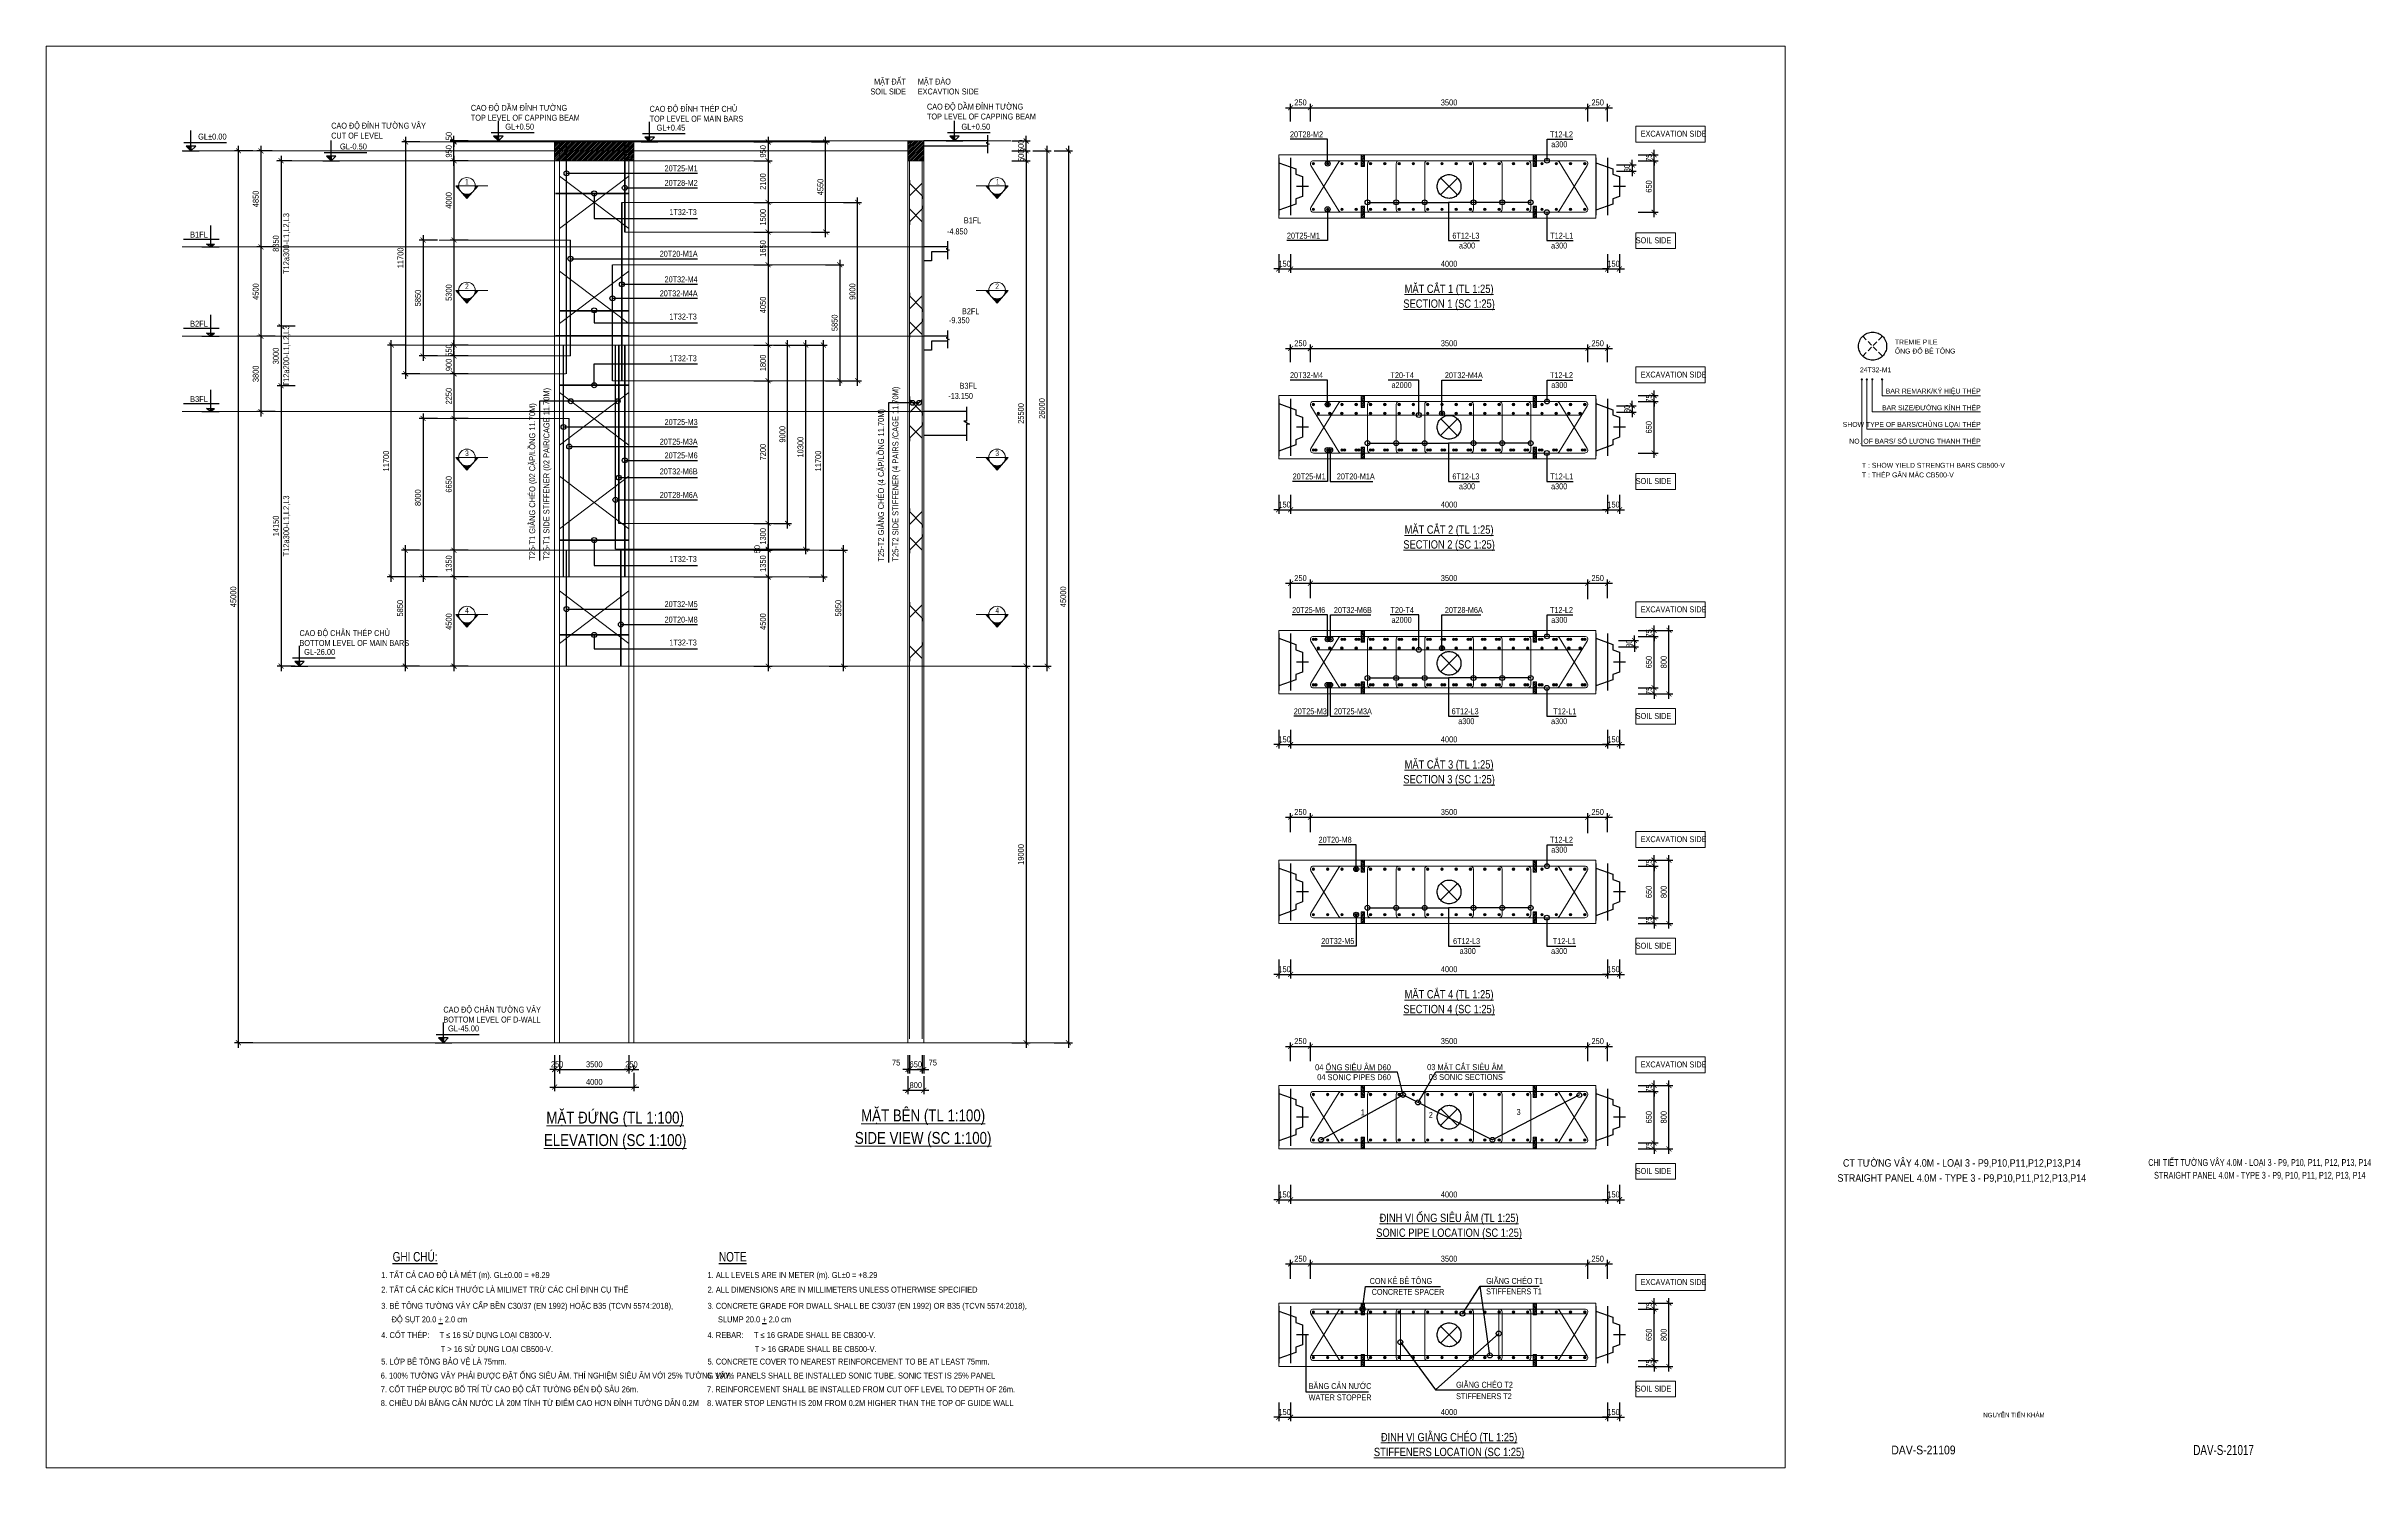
# Paper-space layout 'DAV-S-21109' of a CAD drawing. Header units: millimetres. Extents: x 33 to 957, y 17 to 584.
# The model-space entities are those that its viewports show. They can reach past a viewport. Long polylines and large blocks are cut down to what shows.
import ezdxf
from ezdxf.enums import TextEntityAlignment as Align

# ---------------------------------------------------------------- set-up
doc = ezdxf.new("R2010")
doc.units = ezdxf.units.MM
doc.header["$LTSCALE"] = 1200
doc.header["$PDMODE"] = 3
for name, pattern in [('CENTER', [2, 1.25, -0.25, 0.25, -0.25]), ('CENTER2', [1.125, 0.75, -0.125, 0.125, -0.125]), ('CONTINOUS', [0]), ('HIDDEN', [0.375, 0.25, -0.125])]:
    doc.linetypes.add(name, pattern=pattern)
for name, color, linetype in [('0-TITLE', 1, 'Continuous'), ('CDC -TEXT KHUNG', 7, 'Continuous'), ('CDC.02.DIM', 1, 'Continuous'), ('CDC.04.HIDDEN', 8, 'HIDDEN'), ('CDC.06.TEXT', 2, 'Continuous'), ('CDC.10.HATCH', 251, 'Continuous'), ('CDC.11.NOTE', 8, 'Continuous'), ('CDC_06.TEXT', 2, 'Continuous'), ('MCSA', 5, 'HIDDEN'), ('MIE', 5, 'HIDDEN'), ('Q-Dim-line', 75, 'Continuous')]:
    doc.layers.add(name, color=color, linetype=linetype)
for name, color, linetype, lineweight in [('1', 9, 'Continuous', 13), ('5', 5, 'Continuous', 13), ('BOUND', 3, 'Continuous', 20), ('C1CO', 4, 'Continuous', 35), ('CODE', 3, 'Continuous', 15), ('CWS', 8, 'HIDDEN', 9), ('ENOTE', 2, 'Continuous', 15), ('GRID', 74, 'CENTER', 15), ('Grid line', 160, 'CENTER2', 5), ('HIDE', 8, 'HIDDEN', 13), ('K-THUOC', 1, 'Continuous', 18), ('LEADER', 8, 'Continuous', 9), ('MCT', 6, 'Continuous', 20), ('PIPE60', 1, 'Continuous', 25), ('Q-Leader-line', 129, 'Continuous', 9), ('Q-Text', 2, 'Continuous', 5), ('S-Beam - Cont', 60, 'Continuous', 25), ('T1CO', 4, 'Continuous', 20), ('T1HI', 4, 'HIDDEN', 13), ('T2CO', 4, 'Continuous', 30), ('T2HI', 4, 'HIDDEN', 13), ('TCCO', 4, 'Continuous', 35), ('TCHI', 4, 'HIDDEN', 30), ('TEXTEN', 3, 'Continuous', 13), ('TEXTMA', 2, 'Continuous', 13), ('TEXTVN', 2, 'Continuous', 20), ('TIE', 4, 'Continuous', 13)]:
    doc.layers.add(name, color=color, linetype=linetype, lineweight=lineweight)
doc.styles.add('Arial', font='arial.ttf', dxfattribs={"height": 480})
doc.styles.add('BIGTEXT', font='arial.ttf', dxfattribs={"width": 0.8})
doc.styles.add('DB_Arial', font='arial.ttf', dxfattribs={"width": 0.8})
doc.styles.add('DIMTEXT', font='romans.shx', dxfattribs={"width": 0.8})
doc.styles.add('KT CDC', font='arial.ttf', dxfattribs={"width": 0.85, "height": 200})
doc.styles.add('SMTEXT', font='arial.ttf', dxfattribs={"width": 0.75})
doc.styles.add('TEXTVN', font='VHELVCN.TTF', dxfattribs={"width": 0.8})
doc.dimstyles.new('75', dxfattribs={"dimscale": 75, "dimtxt": 1.4, "dimasz": 1, "dimexe": 1, "dimexo": 0, "dimgap": 0.6, "dimtad": 1, "dimdec": 0, "dimdsep": 46, "dimtxsty": 'DIMTEXT', "dimblk": 'ARCHTICK', "dimcen": 100, "dimdle": 0.2, "dimclrd": 75, "dimclre": 8, "dimclrt": 7, "dimadec": 1, "dimazin": 0, "dimtfac": 1, "dimtdec": 0, "dimtix": 1, "dimtmove": 2, "dimatfit": 3, "dimldrblk": 'ORIGIN', "dimfxl": 7, "dimfxlon": 1, "dimtolj": 1, "dimtzin": 0, "dimarcsym": 1})
doc.dimstyles.new('BSV1-100', dxfattribs={"dimtxt": 300, "dimasz": 250, "dimexe": 200, "dimexo": 0, "dimgap": 108, "dimtad": 1, "dimdec": 0, "dimdsep": 46, "dimtxsty": 'SMTEXT', "dimblk": 'ARCHTICK', "dimcen": 100, "dimdle": 250, "dimclrd": 256, "dimclre": 256, "dimclrt": 1, "dimadec": 0, "dimazin": 0, "dimtfac": 1, "dimtdec": 0, "dimtix": 1, "dimtmove": 2, "dimatfit": 3, "dimfxl": 720, "dimfxlon": 1, "dimtolj": 1, "dimtzin": 0, "dimarcsym": 0})
doc.dimstyles.new('BSV25', dxfattribs={"dimtxt": 300, "dimasz": 250, "dimexe": 200, "dimexo": 0, "dimgap": 108, "dimtad": 1, "dimdec": 0, "dimlfac": 0.25, "dimdsep": 46, "dimtxsty": 'SMTEXT', "dimblk": 'ARCHTICK', "dimcen": 100, "dimdle": 250, "dimclrd": 256, "dimclre": 256, "dimclrt": 2, "dimadec": 0, "dimazin": 0, "dimtfac": 1, "dimtdec": 0, "dimtix": 1, "dimtmove": 2, "dimatfit": 3, "dimfxl": 800, "dimfxlon": 1, "dimtolj": 1, "dimtzin": 0, "dimarcsym": 0})

# ---------------------------------------------------------------- blocks, each defined once
blk = doc.blocks.new('_ArchTick')
at = {"color": 0, "linetype": 'ByBlock', "const_width": 0.15}
blk.add_lwpolyline([(-0.5, -0.5), (0.5, 0.5)], dxfattribs=at)
blk = doc.blocks.new('_Origin')
at = {"color": 0, "linetype": 'ByBlock', "lineweight": -2}
blk.add_line((0, 0), (-1, 0), dxfattribs=at)
blk.add_circle((0, 0), 0.5, dxfattribs=at)
blk = doc.blocks.new('*U2830')
at = {"layer": 'CDC -TEXT KHUNG', "color": 6, "width": 0.85}
for tag, height, style, p in [('TEN_BV_V', 3, 'SMTEXT', (-50.06, 121.5)), ('TEN_BV_E', 3, 'Arial', (-50.06, 115.5)), ('SH_BV', 3.5, 'Arial', (-65.35, 7.06))]:
    blk.add_attdef(tag, text='', height=height, dxfattribs=dict(at, style=style)).set_placement(p, align=Align.MIDDLE_CENTER)
blk = doc.blocks.new('cws800')
at = {"layer": 'CDC.04.HIDDEN'}
for p, q in [((-600, 1440), (-600, -1440)), ((0, 1440), (0, -1440))]:
    blk.add_line(p, q, dxfattribs=at)
for points in [[(0, 1200), (-860, 888), (-860, 627), (-1200, 507), (-1200, -507), (-860, -627), (-860, -888), (0, -1200)], [(-1500, 0), (-900, 0)]]:
    blk.add_lwpolyline(points, dxfattribs=at)
blk = doc.blocks.new('*D547')
at = {"layer": 'Defpoints', "color": 0, "transparency": 16777216}
for p in [(3239955, -12646), (3241063, -12646), (3239955, -15246)]:
    blk.add_point(p, dxfattribs=at)
at = {"layer": 'K-THUOC', "lineweight": -2, "transparency": 16777216}
for p, q in [((3240263, -12646), (3241263, -12646)), ((3241063, -15496), (3241063, -12396)), ((3240263, -15246), (3241263, -15246))]:
    blk.add_line(p, q, dxfattribs=at)
at = {"layer": 'K-THUOC', "lineweight": -2, "transparency": 16777216, "xscale": 250, "yscale": 250, "zscale": 250}
for p, rotation in [((3241063, -12646), 90), ((3241063, -15246), 270)]:
    blk.add_blockref('_ArchTick', p, dxfattribs=dict(at, rotation=rotation))
at = {"layer": 'K-THUOC', "color": 2, "transparency": 16777216, "insert": (3240801, -13946), "char_height": 300, "attachment_point": 5, "rotation": 90, "style": 'SMTEXT'}
blk.add_mtext('\\A1;650', dxfattribs=at)
blk = doc.blocks.new('*D548')
at = {"layer": 'Defpoints', "color": 0, "transparency": 16777216}
for p in [(3239955, -12346), (3239955, -12646), (3241063, -12346)]:
    blk.add_point(p, dxfattribs=at)
at = {"layer": 'K-THUOC', "lineweight": -2, "transparency": 16777216}
for p, q in [((3240263, -12346), (3241263, -12346)), ((3240263, -12646), (3241263, -12646)), ((3241063, -12346), (3241063, -12096)), ((3241063, -12646), (3241063, -12346)), ((3241063, -12646), (3241063, -12896))]:
    blk.add_line(p, q, dxfattribs=at)
at = {"layer": 'K-THUOC', "lineweight": -2, "transparency": 16777216, "xscale": 250, "yscale": 250, "zscale": 250}
for p, rotation in [((3241063, -12346), 270), ((3241063, -12646), 90)]:
    blk.add_blockref('_ArchTick', p, dxfattribs=dict(at, rotation=rotation))
at = {"layer": 'K-THUOC', "color": 2, "transparency": 16777216, "insert": (3240802, -12496), "char_height": 300, "attachment_point": 5, "rotation": 90, "style": 'SMTEXT'}
blk.add_mtext('\\A1;75', dxfattribs=at)
blk = doc.blocks.new('*D549')
at = {"layer": 'Defpoints', "color": 0, "transparency": 16777216}
for p in [(3222117, -17358), (3222717, -17358), (3222717, -18108)]:
    blk.add_point(p, dxfattribs=at)
at = {"layer": 'K-THUOC', "lineweight": -2, "transparency": 16777216}
for p, q in [((3222117, -17358), (3222117, -18308)), ((3222717, -17358), (3222717, -18308)), ((3222117, -18108), (3221867, -18108)), ((3222117, -18108), (3222717, -18108)), ((3222717, -18108), (3222967, -18108))]:
    blk.add_line(p, q, dxfattribs=at)
at = {"layer": 'K-THUOC', "lineweight": -2, "transparency": 16777216, "xscale": 250, "yscale": 250, "zscale": 250}
blk.add_blockref('_ArchTick', (3222117, -18108), dxfattribs=at)
at = {"layer": 'K-THUOC', "lineweight": -2, "transparency": 16777216, "xscale": 250, "yscale": 250, "zscale": 250, "rotation": 180}
blk.add_blockref('_ArchTick', (3222717, -18108), dxfattribs=at)
at = {"layer": 'K-THUOC', "color": 2, "transparency": 16777216, "insert": (3222417, -17847), "char_height": 300, "attachment_point": 5, "style": 'SMTEXT'}
blk.add_mtext('\\A1;150', dxfattribs=at)
blk = doc.blocks.new('*D550')
at = {"layer": 'Defpoints', "color": 0, "transparency": 16777216}
for p in [(3238717, -17358), (3239317, -17358), (3239317, -18108)]:
    blk.add_point(p, dxfattribs=at)
at = {"layer": 'K-THUOC', "lineweight": -2, "transparency": 16777216}
for p, q in [((3238717, -17358), (3238717, -18308)), ((3239317, -17358), (3239317, -18308)), ((3238717, -18108), (3238467, -18108)), ((3238717, -18108), (3239317, -18108)), ((3239317, -18108), (3239567, -18108))]:
    blk.add_line(p, q, dxfattribs=at)
at = {"layer": 'K-THUOC', "lineweight": -2, "transparency": 16777216, "xscale": 250, "yscale": 250, "zscale": 250}
blk.add_blockref('_ArchTick', (3238717, -18108), dxfattribs=at)
at = {"layer": 'K-THUOC', "lineweight": -2, "transparency": 16777216, "xscale": 250, "yscale": 250, "zscale": 250, "rotation": 180}
blk.add_blockref('_ArchTick', (3239317, -18108), dxfattribs=at)
at = {"layer": 'K-THUOC', "color": 2, "transparency": 16777216, "insert": (3239017, -17847), "char_height": 300, "attachment_point": 5, "style": 'SMTEXT'}
blk.add_mtext('\\A1;150', dxfattribs=at)
blk = doc.blocks.new('*D551')
at = {"layer": 'Defpoints', "color": 0, "transparency": 16777216}
for p in [(3223717, -9970), (3222717, -10661), (3223717, -10661)]:
    blk.add_point(p, dxfattribs=at)
at = {"layer": 'K-THUOC', "lineweight": -2, "transparency": 16777216}
for p, q in [((3222467, -9970), (3223967, -9970)), ((3222717, -10661), (3222717, -9770)), ((3223717, -10661), (3223717, -9770))]:
    blk.add_line(p, q, dxfattribs=at)
at = {"layer": 'K-THUOC', "lineweight": -2, "transparency": 16777216, "xscale": 250, "yscale": 250, "zscale": 250, "rotation": 180}
blk.add_blockref('_ArchTick', (3222717, -9970), dxfattribs=at)
at = {"layer": 'K-THUOC', "lineweight": -2, "transparency": 16777216, "xscale": 250, "yscale": 250, "zscale": 250}
blk.add_blockref('_ArchTick', (3223717, -9970), dxfattribs=at)
at = {"layer": 'K-THUOC', "color": 2, "transparency": 16777216, "insert": (3223217, -9709), "char_height": 300, "attachment_point": 5, "style": 'SMTEXT'}
blk.add_mtext('\\A1;250', dxfattribs=at)
blk = doc.blocks.new('*D493')
at = {"layer": 'Defpoints', "color": 0, "transparency": 16777216}
for p in [(3237716, -9970), (3223717, -10661), (3237716, -10661)]:
    blk.add_point(p, dxfattribs=at)
at = {"layer": 'K-THUOC', "lineweight": -2, "transparency": 16777216}
for p, q in [((3223467, -9970), (3237966, -9970)), ((3223717, -10661), (3223717, -9770)), ((3237716, -10661), (3237716, -9770))]:
    blk.add_line(p, q, dxfattribs=at)
at = {"layer": 'K-THUOC', "lineweight": -2, "transparency": 16777216, "xscale": 250, "yscale": 250, "zscale": 250, "rotation": 180}
blk.add_blockref('_ArchTick', (3223717, -9970), dxfattribs=at)
at = {"layer": 'K-THUOC', "lineweight": -2, "transparency": 16777216, "xscale": 250, "yscale": 250, "zscale": 250}
blk.add_blockref('_ArchTick', (3237716, -9970), dxfattribs=at)
at = {"layer": 'K-THUOC', "color": 2, "transparency": 16777216, "insert": (3230717, -9709), "char_height": 300, "attachment_point": 5, "style": 'SMTEXT'}
blk.add_mtext('\\A1;3500', dxfattribs=at)
blk = doc.blocks.new('*D494')
at = {"layer": 'Defpoints', "color": 0, "transparency": 16777216}
for p in [(3222717, -17358), (3238717, -17358), (3238717, -18108)]:
    blk.add_point(p, dxfattribs=at)
at = {"layer": 'K-THUOC', "lineweight": -2, "transparency": 16777216}
for p, q in [((3222717, -17358), (3222717, -18308)), ((3238717, -17358), (3238717, -18308)), ((3222467, -18108), (3238967, -18108))]:
    blk.add_line(p, q, dxfattribs=at)
at = {"layer": 'K-THUOC', "lineweight": -2, "transparency": 16777216, "xscale": 250, "yscale": 250, "zscale": 250, "rotation": 180}
blk.add_blockref('_ArchTick', (3222717, -18108), dxfattribs=at)
at = {"layer": 'K-THUOC', "lineweight": -2, "transparency": 16777216, "xscale": 250, "yscale": 250, "zscale": 250}
blk.add_blockref('_ArchTick', (3238717, -18108), dxfattribs=at)
at = {"layer": 'K-THUOC', "color": 2, "transparency": 16777216, "insert": (3230717, -17847), "char_height": 300, "attachment_point": 5, "style": 'SMTEXT'}
blk.add_mtext('\\A1;4000', dxfattribs=at)
blk = doc.blocks.new('*D495')
at = {"layer": 'Defpoints', "color": 0, "transparency": 16777216}
for p in [(3238717, -9970), (3237716, -10661), (3238717, -10661)]:
    blk.add_point(p, dxfattribs=at)
at = {"layer": 'K-THUOC', "lineweight": -2, "transparency": 16777216}
for p, q in [((3237466, -9970), (3238967, -9970)), ((3237716, -10661), (3237716, -9770)), ((3238717, -10661), (3238717, -9770))]:
    blk.add_line(p, q, dxfattribs=at)
at = {"layer": 'K-THUOC', "lineweight": -2, "transparency": 16777216, "xscale": 250, "yscale": 250, "zscale": 250, "rotation": 180}
blk.add_blockref('_ArchTick', (3237716, -9970), dxfattribs=at)
at = {"layer": 'K-THUOC', "lineweight": -2, "transparency": 16777216, "xscale": 250, "yscale": 250, "zscale": 250}
blk.add_blockref('_ArchTick', (3238717, -9970), dxfattribs=at)
at = {"layer": 'K-THUOC', "color": 2, "transparency": 16777216, "insert": (3238217, -9709), "char_height": 300, "attachment_point": 5, "style": 'SMTEXT'}
blk.add_mtext('\\A1;250', dxfattribs=at)
blk = doc.blocks.new('mct1')
at = {"lineweight": 9}
h = blk.add_hatch(color=256, dxfattribs=at)
h.dxf.hatch_style = 1
h.paths.add_polyline_path([(-16, 0, 1), (16, 0, 1)])
blk.add_circle((0, 0), 16, dxfattribs=at)
blk = doc.blocks.new('tremie')
at = {"layer": 'MIE', "color": 74, "ltscale": 1000}
for p, q in [((424, -424), (-424, 424)), ((424, 424), (-424, -424))]:
    blk.add_line(p, q, dxfattribs=at)
at = {"layer": 'MIE', "ltscale": 500}
blk.add_circle((0, 0), 600, dxfattribs=at)
blk = doc.blocks.new('*D496')
at = {"layer": 'Defpoints', "color": 0, "transparency": 16777216}
for p in [(3238717, -12860), (3238717, -13180), (3239961, -13180)]:
    blk.add_point(p, dxfattribs=at)
at = {"layer": 'K-THUOC', "lineweight": -2, "transparency": 16777216}
for p, q in [((3239961, -12860), (3239961, -12610)), ((3239161, -12860), (3240161, -12860)), ((3239161, -13180), (3240161, -13180)), ((3239961, -12860), (3239961, -13180)), ((3239961, -13180), (3239961, -13430))]:
    blk.add_line(p, q, dxfattribs=at)
at = {"layer": 'K-THUOC', "lineweight": -2, "transparency": 16777216, "xscale": 250, "yscale": 250, "zscale": 250}
for p, rotation in [((3239961, -12860), 270), ((3239961, -13180), 90)]:
    blk.add_blockref('_ArchTick', p, dxfattribs=dict(at, rotation=rotation))
at = {"layer": 'K-THUOC', "color": 2, "transparency": 16777216, "insert": (3239700, -13020), "char_height": 300, "attachment_point": 5, "rotation": 90, "style": 'SMTEXT'}
blk.add_mtext('\\A1;80', dxfattribs=at)
blk = doc.blocks.new('*D497')
at = {"layer": 'Defpoints', "color": 0, "transparency": 16777216}
for p in [(3240313, -24195), (3241813, -24195), (3240313, -27395)]:
    blk.add_point(p, dxfattribs=at)
at = {"layer": 'K-THUOC', "lineweight": -2, "transparency": 16777216}
for p, q in [((3241013, -24195), (3242013, -24195)), ((3241813, -27645), (3241813, -23945)), ((3241013, -27395), (3242013, -27395))]:
    blk.add_line(p, q, dxfattribs=at)
at = {"layer": 'K-THUOC', "lineweight": -2, "transparency": 16777216, "xscale": 250, "yscale": 250, "zscale": 250}
for p, rotation in [((3241813, -24195), 90), ((3241813, -27395), 270)]:
    blk.add_blockref('_ArchTick', p, dxfattribs=dict(at, rotation=rotation))
at = {"layer": 'K-THUOC', "color": 2, "transparency": 16777216, "insert": (3241551, -25795), "char_height": 300, "attachment_point": 5, "rotation": 90, "style": 'SMTEXT'}
blk.add_mtext('\\A1;800', dxfattribs=at)
blk = doc.blocks.new('*D498')
at = {"layer": 'Defpoints', "color": 0, "transparency": 16777216}
for p in [(3239955, -27395), (3240313, -27095), (3241063, -27095)]:
    blk.add_point(p, dxfattribs=at)
at = {"layer": 'K-THUOC', "lineweight": -2, "transparency": 16777216}
for p, q in [((3241063, -27095), (3241063, -26845)), ((3240263, -27395), (3241263, -27395)), ((3240313, -27095), (3241263, -27095)), ((3241063, -27395), (3241063, -27095)), ((3241063, -27395), (3241063, -27645))]:
    blk.add_line(p, q, dxfattribs=at)
at = {"layer": 'K-THUOC', "lineweight": -2, "transparency": 16777216, "xscale": 250, "yscale": 250, "zscale": 250}
for p, rotation in [((3241063, -27095), 270), ((3241063, -27395), 90)]:
    blk.add_blockref('_ArchTick', p, dxfattribs=dict(at, rotation=rotation))
at = {"layer": 'K-THUOC', "color": 2, "transparency": 16777216, "insert": (3240802, -27245), "char_height": 300, "attachment_point": 5, "rotation": 90, "style": 'SMTEXT'}
blk.add_mtext('\\A1;75', dxfattribs=at)
blk = doc.blocks.new('*D499')
at = {"layer": 'Defpoints', "color": 0, "transparency": 16777216}
for p in [(3239955, -24495), (3241063, -24495), (3239955, -27095)]:
    blk.add_point(p, dxfattribs=at)
at = {"layer": 'K-THUOC', "lineweight": -2, "transparency": 16777216}
for p, q in [((3240263, -24495), (3241263, -24495)), ((3241063, -27345), (3241063, -24245)), ((3240263, -27095), (3241263, -27095))]:
    blk.add_line(p, q, dxfattribs=at)
at = {"layer": 'K-THUOC', "lineweight": -2, "transparency": 16777216, "xscale": 250, "yscale": 250, "zscale": 250}
for p, rotation in [((3241063, -24495), 90), ((3241063, -27095), 270)]:
    blk.add_blockref('_ArchTick', p, dxfattribs=dict(at, rotation=rotation))
at = {"layer": 'K-THUOC', "color": 2, "transparency": 16777216, "insert": (3240801, -25795), "char_height": 300, "attachment_point": 5, "rotation": 90, "style": 'SMTEXT'}
blk.add_mtext('\\A1;650', dxfattribs=at)
blk = doc.blocks.new('*D500')
at = {"layer": 'Defpoints', "color": 0, "transparency": 16777216}
for p in [(3239955, -24195), (3239955, -24495), (3241063, -24195)]:
    blk.add_point(p, dxfattribs=at)
at = {"layer": 'K-THUOC', "lineweight": -2, "transparency": 16777216}
for p, q in [((3240263, -24195), (3241263, -24195)), ((3240263, -24495), (3241263, -24495)), ((3241063, -24195), (3241063, -23945)), ((3241063, -24495), (3241063, -24195)), ((3241063, -24495), (3241063, -24745))]:
    blk.add_line(p, q, dxfattribs=at)
at = {"layer": 'K-THUOC', "lineweight": -2, "transparency": 16777216, "xscale": 250, "yscale": 250, "zscale": 250}
for p, rotation in [((3241063, -24195), 270), ((3241063, -24495), 90)]:
    blk.add_blockref('_ArchTick', p, dxfattribs=dict(at, rotation=rotation))
at = {"layer": 'K-THUOC', "color": 2, "transparency": 16777216, "insert": (3240802, -24345), "char_height": 300, "attachment_point": 5, "rotation": 90, "style": 'SMTEXT'}
blk.add_mtext('\\A1;75', dxfattribs=at)
blk = doc.blocks.new('*D501')
at = {"layer": 'Defpoints', "color": 0, "transparency": 16777216}
for p in [(3222117, -29207), (3222717, -29207), (3222717, -29957)]:
    blk.add_point(p, dxfattribs=at)
at = {"layer": 'K-THUOC', "lineweight": -2, "transparency": 16777216}
for p, q in [((3222117, -29207), (3222117, -30157)), ((3222717, -29207), (3222717, -30157)), ((3222117, -29957), (3221867, -29957)), ((3222117, -29957), (3222717, -29957)), ((3222717, -29957), (3222967, -29957))]:
    blk.add_line(p, q, dxfattribs=at)
at = {"layer": 'K-THUOC', "lineweight": -2, "transparency": 16777216, "xscale": 250, "yscale": 250, "zscale": 250}
blk.add_blockref('_ArchTick', (3222117, -29957), dxfattribs=at)
at = {"layer": 'K-THUOC', "lineweight": -2, "transparency": 16777216, "xscale": 250, "yscale": 250, "zscale": 250, "rotation": 180}
blk.add_blockref('_ArchTick', (3222717, -29957), dxfattribs=at)
at = {"layer": 'K-THUOC', "color": 2, "transparency": 16777216, "insert": (3222417, -29696), "char_height": 300, "attachment_point": 5, "style": 'SMTEXT'}
blk.add_mtext('\\A1;150', dxfattribs=at)
blk = doc.blocks.new('*D502')
at = {"layer": 'Defpoints', "color": 0, "transparency": 16777216}
for p in [(3238717, -29207), (3239317, -29207), (3239317, -29957)]:
    blk.add_point(p, dxfattribs=at)
at = {"layer": 'K-THUOC', "lineweight": -2, "transparency": 16777216}
for p, q in [((3238717, -29207), (3238717, -30157)), ((3239317, -29207), (3239317, -30157)), ((3238717, -29957), (3238467, -29957)), ((3238717, -29957), (3239317, -29957)), ((3239317, -29957), (3239567, -29957))]:
    blk.add_line(p, q, dxfattribs=at)
at = {"layer": 'K-THUOC', "lineweight": -2, "transparency": 16777216, "xscale": 250, "yscale": 250, "zscale": 250}
blk.add_blockref('_ArchTick', (3238717, -29957), dxfattribs=at)
at = {"layer": 'K-THUOC', "lineweight": -2, "transparency": 16777216, "xscale": 250, "yscale": 250, "zscale": 250, "rotation": 180}
blk.add_blockref('_ArchTick', (3239317, -29957), dxfattribs=at)
at = {"layer": 'K-THUOC', "color": 2, "transparency": 16777216, "insert": (3239017, -29696), "char_height": 300, "attachment_point": 5, "style": 'SMTEXT'}
blk.add_mtext('\\A1;150', dxfattribs=at)
blk = doc.blocks.new('*D503')
at = {"layer": 'Defpoints', "color": 0, "transparency": 16777216}
for p in [(3223717, -21819), (3222717, -22569), (3223717, -22569)]:
    blk.add_point(p, dxfattribs=at)
at = {"layer": 'K-THUOC', "lineweight": -2, "transparency": 16777216}
for p, q in [((3222467, -21819), (3223967, -21819)), ((3222717, -22569), (3222717, -21619)), ((3223717, -22569), (3223717, -21619))]:
    blk.add_line(p, q, dxfattribs=at)
at = {"layer": 'K-THUOC', "lineweight": -2, "transparency": 16777216, "xscale": 250, "yscale": 250, "zscale": 250, "rotation": 180}
blk.add_blockref('_ArchTick', (3222717, -21819), dxfattribs=at)
at = {"layer": 'K-THUOC', "lineweight": -2, "transparency": 16777216, "xscale": 250, "yscale": 250, "zscale": 250}
blk.add_blockref('_ArchTick', (3223717, -21819), dxfattribs=at)
at = {"layer": 'K-THUOC', "color": 2, "transparency": 16777216, "insert": (3223217, -21558), "char_height": 300, "attachment_point": 5, "style": 'SMTEXT'}
blk.add_mtext('\\A1;250', dxfattribs=at)
blk = doc.blocks.new('*D504')
at = {"layer": 'Defpoints', "color": 0, "transparency": 16777216}
for p in [(3237716, -21819), (3223717, -22569), (3237716, -22932)]:
    blk.add_point(p, dxfattribs=at)
at = {"layer": 'K-THUOC', "lineweight": -2, "transparency": 16777216}
for p, q in [((3223467, -21819), (3237966, -21819)), ((3223717, -22569), (3223717, -21619)), ((3237716, -22619), (3237716, -21619))]:
    blk.add_line(p, q, dxfattribs=at)
at = {"layer": 'K-THUOC', "lineweight": -2, "transparency": 16777216, "xscale": 250, "yscale": 250, "zscale": 250, "rotation": 180}
blk.add_blockref('_ArchTick', (3223717, -21819), dxfattribs=at)
at = {"layer": 'K-THUOC', "lineweight": -2, "transparency": 16777216, "xscale": 250, "yscale": 250, "zscale": 250}
blk.add_blockref('_ArchTick', (3237716, -21819), dxfattribs=at)
at = {"layer": 'K-THUOC', "color": 2, "transparency": 16777216, "insert": (3230717, -21558), "char_height": 300, "attachment_point": 5, "style": 'SMTEXT'}
blk.add_mtext('\\A1;3500', dxfattribs=at)
blk = doc.blocks.new('*D505')
at = {"layer": 'Defpoints', "color": 0, "transparency": 16777216}
for p in [(3222717, -29207), (3238717, -29207), (3238717, -29957)]:
    blk.add_point(p, dxfattribs=at)
at = {"layer": 'K-THUOC', "lineweight": -2, "transparency": 16777216}
for p, q in [((3222717, -29207), (3222717, -30157)), ((3238717, -29207), (3238717, -30157)), ((3222467, -29957), (3238967, -29957))]:
    blk.add_line(p, q, dxfattribs=at)
at = {"layer": 'K-THUOC', "lineweight": -2, "transparency": 16777216, "xscale": 250, "yscale": 250, "zscale": 250, "rotation": 180}
blk.add_blockref('_ArchTick', (3222717, -29957), dxfattribs=at)
at = {"layer": 'K-THUOC', "lineweight": -2, "transparency": 16777216, "xscale": 250, "yscale": 250, "zscale": 250}
blk.add_blockref('_ArchTick', (3238717, -29957), dxfattribs=at)
at = {"layer": 'K-THUOC', "color": 2, "transparency": 16777216, "insert": (3230717, -29696), "char_height": 300, "attachment_point": 5, "style": 'SMTEXT'}
blk.add_mtext('\\A1;4000', dxfattribs=at)
blk = doc.blocks.new('*D506')
at = {"layer": 'Defpoints', "color": 0, "transparency": 16777216}
for p in [(3238717, -21819), (3237716, -22569), (3238717, -22569)]:
    blk.add_point(p, dxfattribs=at)
at = {"layer": 'K-THUOC', "lineweight": -2, "transparency": 16777216}
for p, q in [((3237466, -21819), (3238967, -21819)), ((3237716, -22569), (3237716, -21619)), ((3238717, -22569), (3238717, -21619))]:
    blk.add_line(p, q, dxfattribs=at)
at = {"layer": 'K-THUOC', "lineweight": -2, "transparency": 16777216, "xscale": 250, "yscale": 250, "zscale": 250, "rotation": 180}
blk.add_blockref('_ArchTick', (3237716, -21819), dxfattribs=at)
at = {"layer": 'K-THUOC', "lineweight": -2, "transparency": 16777216, "xscale": 250, "yscale": 250, "zscale": 250}
blk.add_blockref('_ArchTick', (3238717, -21819), dxfattribs=at)
at = {"layer": 'K-THUOC', "color": 2, "transparency": 16777216, "insert": (3238217, -21558), "char_height": 300, "attachment_point": 5, "style": 'SMTEXT'}
blk.add_mtext('\\A1;250', dxfattribs=at)
blk = doc.blocks.new('sp')
at = {"layer": '5', "lineweight": 20}
h = blk.add_hatch(dxfattribs=at)
h.set_pattern_fill('ANSI31', color=256, scale=500)
h.set_pattern_definition([(45, (0, 0), (-44.194, 44.194), [])])
h.paths.add_polyline_path([(80, 300), (-80, 300), (-80, -300), (80, -300)])
blk.add_lwpolyline([(-80, -300), (80, -300), (80, 300), (-80, 300)], close=True, dxfattribs=at)
blk = doc.blocks.new('*D507')
at = {"layer": 'Defpoints', "color": 0, "transparency": 16777216}
for p in [(3240313, -35791), (3241813, -35791), (3240313, -38991)]:
    blk.add_point(p, dxfattribs=at)
at = {"layer": 'K-THUOC', "lineweight": -2, "transparency": 16777216}
for p, q in [((3241013, -35791), (3242013, -35791)), ((3241813, -39241), (3241813, -35541)), ((3241013, -38991), (3242013, -38991))]:
    blk.add_line(p, q, dxfattribs=at)
at = {"layer": 'K-THUOC', "lineweight": -2, "transparency": 16777216, "xscale": 250, "yscale": 250, "zscale": 250}
for p, rotation in [((3241813, -35791), 90), ((3241813, -38991), 270)]:
    blk.add_blockref('_ArchTick', p, dxfattribs=dict(at, rotation=rotation))
at = {"layer": 'K-THUOC', "color": 2, "transparency": 16777216, "insert": (3241551, -37391), "char_height": 300, "attachment_point": 5, "rotation": 90, "style": 'SMTEXT'}
blk.add_mtext('\\A1;800', dxfattribs=at)
blk = doc.blocks.new('*D508')
at = {"layer": 'Defpoints', "color": 0, "transparency": 16777216}
for p in [(3239955, -38991), (3240313, -38691), (3241063, -38691)]:
    blk.add_point(p, dxfattribs=at)
at = {"layer": 'K-THUOC', "lineweight": -2, "transparency": 16777216}
for p, q in [((3241063, -38691), (3241063, -38441)), ((3240263, -38991), (3241263, -38991)), ((3240313, -38691), (3241263, -38691)), ((3241063, -38991), (3241063, -38691)), ((3241063, -38991), (3241063, -39241))]:
    blk.add_line(p, q, dxfattribs=at)
at = {"layer": 'K-THUOC', "lineweight": -2, "transparency": 16777216, "xscale": 250, "yscale": 250, "zscale": 250}
for p, rotation in [((3241063, -38691), 270), ((3241063, -38991), 90)]:
    blk.add_blockref('_ArchTick', p, dxfattribs=dict(at, rotation=rotation))
at = {"layer": 'K-THUOC', "color": 2, "transparency": 16777216, "insert": (3240802, -38841), "char_height": 300, "attachment_point": 5, "rotation": 90, "style": 'SMTEXT'}
blk.add_mtext('\\A1;75', dxfattribs=at)
blk = doc.blocks.new('*D509')
at = {"layer": 'Defpoints', "color": 0, "transparency": 16777216}
for p in [(3239955, -36091), (3241063, -36091), (3239955, -38691)]:
    blk.add_point(p, dxfattribs=at)
at = {"layer": 'K-THUOC', "lineweight": -2, "transparency": 16777216}
for p, q in [((3240263, -36091), (3241263, -36091)), ((3241063, -38941), (3241063, -35841)), ((3240263, -38691), (3241263, -38691))]:
    blk.add_line(p, q, dxfattribs=at)
at = {"layer": 'K-THUOC', "lineweight": -2, "transparency": 16777216, "xscale": 250, "yscale": 250, "zscale": 250}
for p, rotation in [((3241063, -36091), 90), ((3241063, -38691), 270)]:
    blk.add_blockref('_ArchTick', p, dxfattribs=dict(at, rotation=rotation))
at = {"layer": 'K-THUOC', "color": 2, "transparency": 16777216, "insert": (3240801, -37391), "char_height": 300, "attachment_point": 5, "rotation": 90, "style": 'SMTEXT'}
blk.add_mtext('\\A1;650', dxfattribs=at)
blk = doc.blocks.new('*D510')
at = {"layer": 'Defpoints', "color": 0, "transparency": 16777216}
for p in [(3239955, -35791), (3239955, -36091), (3241063, -35791)]:
    blk.add_point(p, dxfattribs=at)
at = {"layer": 'K-THUOC', "lineweight": -2, "transparency": 16777216}
for p, q in [((3240263, -35791), (3241263, -35791)), ((3240263, -36091), (3241263, -36091)), ((3241063, -35791), (3241063, -35541)), ((3241063, -36091), (3241063, -35791)), ((3241063, -36091), (3241063, -36341))]:
    blk.add_line(p, q, dxfattribs=at)
at = {"layer": 'K-THUOC', "lineweight": -2, "transparency": 16777216, "xscale": 250, "yscale": 250, "zscale": 250}
for p, rotation in [((3241063, -35791), 270), ((3241063, -36091), 90)]:
    blk.add_blockref('_ArchTick', p, dxfattribs=dict(at, rotation=rotation))
at = {"layer": 'K-THUOC', "color": 2, "transparency": 16777216, "insert": (3240802, -35941), "char_height": 300, "attachment_point": 5, "rotation": 90, "style": 'SMTEXT'}
blk.add_mtext('\\A1;75', dxfattribs=at)
blk = doc.blocks.new('*D511')
at = {"layer": 'Defpoints', "color": 0, "transparency": 16777216}
for p in [(3222117, -40802), (3222717, -40802), (3222717, -41552)]:
    blk.add_point(p, dxfattribs=at)
at = {"layer": 'K-THUOC', "lineweight": -2, "transparency": 16777216}
for p, q in [((3222117, -40802), (3222117, -41752)), ((3222717, -40802), (3222717, -41752)), ((3222117, -41552), (3221867, -41552)), ((3222117, -41552), (3222717, -41552)), ((3222717, -41552), (3222967, -41552))]:
    blk.add_line(p, q, dxfattribs=at)
at = {"layer": 'K-THUOC', "lineweight": -2, "transparency": 16777216, "xscale": 250, "yscale": 250, "zscale": 250}
blk.add_blockref('_ArchTick', (3222117, -41552), dxfattribs=at)
at = {"layer": 'K-THUOC', "lineweight": -2, "transparency": 16777216, "xscale": 250, "yscale": 250, "zscale": 250, "rotation": 180}
blk.add_blockref('_ArchTick', (3222717, -41552), dxfattribs=at)
at = {"layer": 'K-THUOC', "color": 2, "transparency": 16777216, "insert": (3222417, -41291), "char_height": 300, "attachment_point": 5, "style": 'SMTEXT'}
blk.add_mtext('\\A1;150', dxfattribs=at)
blk = doc.blocks.new('*D512')
at = {"layer": 'Defpoints', "color": 0, "transparency": 16777216}
for p in [(3238717, -40802), (3239317, -40802), (3239317, -41552)]:
    blk.add_point(p, dxfattribs=at)
at = {"layer": 'K-THUOC', "lineweight": -2, "transparency": 16777216}
for p, q in [((3238717, -40802), (3238717, -41752)), ((3239317, -40802), (3239317, -41752)), ((3238717, -41552), (3238467, -41552)), ((3238717, -41552), (3239317, -41552)), ((3239317, -41552), (3239567, -41552))]:
    blk.add_line(p, q, dxfattribs=at)
at = {"layer": 'K-THUOC', "lineweight": -2, "transparency": 16777216, "xscale": 250, "yscale": 250, "zscale": 250}
blk.add_blockref('_ArchTick', (3238717, -41552), dxfattribs=at)
at = {"layer": 'K-THUOC', "lineweight": -2, "transparency": 16777216, "xscale": 250, "yscale": 250, "zscale": 250, "rotation": 180}
blk.add_blockref('_ArchTick', (3239317, -41552), dxfattribs=at)
at = {"layer": 'K-THUOC', "color": 2, "transparency": 16777216, "insert": (3239017, -41291), "char_height": 300, "attachment_point": 5, "style": 'SMTEXT'}
blk.add_mtext('\\A1;150', dxfattribs=at)
blk = doc.blocks.new('*D513')
at = {"layer": 'Defpoints', "color": 0, "transparency": 16777216}
for p in [(3223717, -33620), (3222717, -34370), (3223717, -34370)]:
    blk.add_point(p, dxfattribs=at)
at = {"layer": 'K-THUOC', "lineweight": -2, "transparency": 16777216}
for p, q in [((3222467, -33620), (3223967, -33620)), ((3222717, -34370), (3222717, -33420)), ((3223717, -34370), (3223717, -33420))]:
    blk.add_line(p, q, dxfattribs=at)
at = {"layer": 'K-THUOC', "lineweight": -2, "transparency": 16777216, "xscale": 250, "yscale": 250, "zscale": 250, "rotation": 180}
blk.add_blockref('_ArchTick', (3222717, -33620), dxfattribs=at)
at = {"layer": 'K-THUOC', "lineweight": -2, "transparency": 16777216, "xscale": 250, "yscale": 250, "zscale": 250}
blk.add_blockref('_ArchTick', (3223717, -33620), dxfattribs=at)
at = {"layer": 'K-THUOC', "color": 2, "transparency": 16777216, "insert": (3223217, -33358), "char_height": 300, "attachment_point": 5, "style": 'SMTEXT'}
blk.add_mtext('\\A1;250', dxfattribs=at)
blk = doc.blocks.new('*D514')
at = {"layer": 'Defpoints', "color": 0, "transparency": 16777216}
for p in [(3237716, -33620), (3223717, -34370), (3237716, -34733)]:
    blk.add_point(p, dxfattribs=at)
at = {"layer": 'K-THUOC', "lineweight": -2, "transparency": 16777216}
for p, q in [((3223467, -33620), (3237966, -33620)), ((3223717, -34370), (3223717, -33420)), ((3237716, -34420), (3237716, -33420))]:
    blk.add_line(p, q, dxfattribs=at)
at = {"layer": 'K-THUOC', "lineweight": -2, "transparency": 16777216, "xscale": 250, "yscale": 250, "zscale": 250, "rotation": 180}
blk.add_blockref('_ArchTick', (3223717, -33620), dxfattribs=at)
at = {"layer": 'K-THUOC', "lineweight": -2, "transparency": 16777216, "xscale": 250, "yscale": 250, "zscale": 250}
blk.add_blockref('_ArchTick', (3237716, -33620), dxfattribs=at)
at = {"layer": 'K-THUOC', "color": 2, "transparency": 16777216, "insert": (3230717, -33358), "char_height": 300, "attachment_point": 5, "style": 'SMTEXT'}
blk.add_mtext('\\A1;3500', dxfattribs=at)
blk = doc.blocks.new('*D515')
at = {"layer": 'Defpoints', "color": 0, "transparency": 16777216}
for p in [(3222717, -40802), (3238717, -40802), (3238717, -41552)]:
    blk.add_point(p, dxfattribs=at)
at = {"layer": 'K-THUOC', "lineweight": -2, "transparency": 16777216}
for p, q in [((3222717, -40802), (3222717, -41752)), ((3238717, -40802), (3238717, -41752)), ((3222467, -41552), (3238967, -41552))]:
    blk.add_line(p, q, dxfattribs=at)
at = {"layer": 'K-THUOC', "lineweight": -2, "transparency": 16777216, "xscale": 250, "yscale": 250, "zscale": 250, "rotation": 180}
blk.add_blockref('_ArchTick', (3222717, -41552), dxfattribs=at)
at = {"layer": 'K-THUOC', "lineweight": -2, "transparency": 16777216, "xscale": 250, "yscale": 250, "zscale": 250}
blk.add_blockref('_ArchTick', (3238717, -41552), dxfattribs=at)
at = {"layer": 'K-THUOC', "color": 2, "transparency": 16777216, "insert": (3230717, -41291), "char_height": 300, "attachment_point": 5, "style": 'SMTEXT'}
blk.add_mtext('\\A1;4000', dxfattribs=at)
blk = doc.blocks.new('*D516')
at = {"layer": 'Defpoints', "color": 0, "transparency": 16777216}
for p in [(3238717, -33620), (3237716, -34370), (3238717, -34370)]:
    blk.add_point(p, dxfattribs=at)
at = {"layer": 'K-THUOC', "lineweight": -2, "transparency": 16777216}
for p, q in [((3237466, -33620), (3238967, -33620)), ((3237716, -34370), (3237716, -33420)), ((3238717, -34370), (3238717, -33420))]:
    blk.add_line(p, q, dxfattribs=at)
at = {"layer": 'K-THUOC', "lineweight": -2, "transparency": 16777216, "xscale": 250, "yscale": 250, "zscale": 250, "rotation": 180}
blk.add_blockref('_ArchTick', (3237716, -33620), dxfattribs=at)
at = {"layer": 'K-THUOC', "lineweight": -2, "transparency": 16777216, "xscale": 250, "yscale": 250, "zscale": 250}
blk.add_blockref('_ArchTick', (3238717, -33620), dxfattribs=at)
at = {"layer": 'K-THUOC', "color": 2, "transparency": 16777216, "insert": (3238217, -33358), "char_height": 300, "attachment_point": 5, "style": 'SMTEXT'}
blk.add_mtext('\\A1;250', dxfattribs=at)
blk = doc.blocks.new('*D517')
at = {"layer": 'Defpoints', "color": 0, "transparency": 16777216}
for p in [(3239107, -24709), (3239107, -25029), (3240073, -25029)]:
    blk.add_point(p, dxfattribs=at)
at = {"layer": 'K-THUOC', "lineweight": -2, "transparency": 16777216}
for p, q in [((3240073, -24709), (3240073, -24459)), ((3239273, -24709), (3240273, -24709)), ((3239273, -25029), (3240273, -25029)), ((3240073, -24709), (3240073, -25029)), ((3240073, -25029), (3240073, -25279))]:
    blk.add_line(p, q, dxfattribs=at)
at = {"layer": 'K-THUOC', "lineweight": -2, "transparency": 16777216, "xscale": 250, "yscale": 250, "zscale": 250}
for p, rotation in [((3240073, -24709), 270), ((3240073, -25029), 90)]:
    blk.add_blockref('_ArchTick', p, dxfattribs=dict(at, rotation=rotation))
at = {"layer": 'K-THUOC', "color": 2, "transparency": 16777216, "insert": (3239812, -24869), "char_height": 300, "attachment_point": 5, "rotation": 90, "style": 'SMTEXT'}
blk.add_mtext('\\A1;80', dxfattribs=at)
blk = doc.blocks.new('*D518')
at = {"layer": 'Defpoints', "color": 0, "transparency": 16777216}
for p in [(3239955, -497), (3241063, -497), (3239955, -3097)]:
    blk.add_point(p, dxfattribs=at)
at = {"layer": 'K-THUOC', "lineweight": -2, "transparency": 16777216}
for p, q in [((3240263, -497), (3241263, -497)), ((3241063, -3347), (3241063, -247)), ((3240263, -3097), (3241263, -3097))]:
    blk.add_line(p, q, dxfattribs=at)
at = {"layer": 'K-THUOC', "lineweight": -2, "transparency": 16777216, "xscale": 250, "yscale": 250, "zscale": 250}
for p, rotation in [((3241063, -497), 90), ((3241063, -3097), 270)]:
    blk.add_blockref('_ArchTick', p, dxfattribs=dict(at, rotation=rotation))
at = {"layer": 'K-THUOC', "color": 2, "transparency": 16777216, "insert": (3240801, -1797), "char_height": 300, "attachment_point": 5, "rotation": 90, "style": 'SMTEXT'}
blk.add_mtext('\\A1;650', dxfattribs=at)
blk = doc.blocks.new('*D519')
at = {"layer": 'Defpoints', "color": 0, "transparency": 16777216}
for p in [(3239955, -197), (3239955, -497), (3241063, -197)]:
    blk.add_point(p, dxfattribs=at)
at = {"layer": 'K-THUOC', "lineweight": -2, "transparency": 16777216}
for p, q in [((3241063, -197), (3241063, 53)), ((3240263, -197), (3241263, -197)), ((3240263, -497), (3241263, -497)), ((3241063, -497), (3241063, -197)), ((3241063, -497), (3241063, -747))]:
    blk.add_line(p, q, dxfattribs=at)
at = {"layer": 'K-THUOC', "lineweight": -2, "transparency": 16777216, "xscale": 250, "yscale": 250, "zscale": 250}
for p, rotation in [((3241063, -197), 270), ((3241063, -497), 90)]:
    blk.add_blockref('_ArchTick', p, dxfattribs=dict(at, rotation=rotation))
at = {"layer": 'K-THUOC', "color": 2, "transparency": 16777216, "insert": (3240802, -347), "char_height": 300, "attachment_point": 5, "rotation": 90, "style": 'SMTEXT'}
blk.add_mtext('\\A1;75', dxfattribs=at)
blk = doc.blocks.new('*D520')
at = {"layer": 'Defpoints', "color": 0, "transparency": 16777216}
for p in [(3222117, -5209), (3222717, -5209), (3222717, -5959)]:
    blk.add_point(p, dxfattribs=at)
at = {"layer": 'K-THUOC', "lineweight": -2, "transparency": 16777216}
for p, q in [((3222117, -5209), (3222117, -6159)), ((3222717, -5209), (3222717, -6159)), ((3222117, -5959), (3221867, -5959)), ((3222117, -5959), (3222717, -5959)), ((3222717, -5959), (3222967, -5959))]:
    blk.add_line(p, q, dxfattribs=at)
at = {"layer": 'K-THUOC', "lineweight": -2, "transparency": 16777216, "xscale": 250, "yscale": 250, "zscale": 250}
blk.add_blockref('_ArchTick', (3222117, -5959), dxfattribs=at)
at = {"layer": 'K-THUOC', "lineweight": -2, "transparency": 16777216, "xscale": 250, "yscale": 250, "zscale": 250, "rotation": 180}
blk.add_blockref('_ArchTick', (3222717, -5959), dxfattribs=at)
at = {"layer": 'K-THUOC', "color": 2, "transparency": 16777216, "insert": (3222417, -5698), "char_height": 300, "attachment_point": 5, "style": 'SMTEXT'}
blk.add_mtext('\\A1;150', dxfattribs=at)
blk = doc.blocks.new('*D521')
at = {"layer": 'Defpoints', "color": 0, "transparency": 16777216}
for p in [(3238717, -5209), (3239317, -5209), (3239317, -5959)]:
    blk.add_point(p, dxfattribs=at)
at = {"layer": 'K-THUOC', "lineweight": -2, "transparency": 16777216}
for p, q in [((3238717, -5209), (3238717, -6159)), ((3239317, -5209), (3239317, -6159)), ((3238717, -5959), (3238467, -5959)), ((3238717, -5959), (3239317, -5959)), ((3239317, -5959), (3239567, -5959))]:
    blk.add_line(p, q, dxfattribs=at)
at = {"layer": 'K-THUOC', "lineweight": -2, "transparency": 16777216, "xscale": 250, "yscale": 250, "zscale": 250}
blk.add_blockref('_ArchTick', (3238717, -5959), dxfattribs=at)
at = {"layer": 'K-THUOC', "lineweight": -2, "transparency": 16777216, "xscale": 250, "yscale": 250, "zscale": 250, "rotation": 180}
blk.add_blockref('_ArchTick', (3239317, -5959), dxfattribs=at)
at = {"layer": 'K-THUOC', "color": 2, "transparency": 16777216, "insert": (3239017, -5698), "char_height": 300, "attachment_point": 5, "style": 'SMTEXT'}
blk.add_mtext('\\A1;150', dxfattribs=at)
blk = doc.blocks.new('*D522')
at = {"layer": 'Defpoints', "color": 0, "transparency": 16777216}
for p in [(3222717, 1488), (3223717, 2179), (3223717, 1488)]:
    blk.add_point(p, dxfattribs=at)
at = {"layer": 'K-THUOC', "lineweight": -2, "transparency": 16777216}
for p, q in [((3222717, 1488), (3222717, 2379)), ((3223717, 1488), (3223717, 2379)), ((3222467, 2179), (3223967, 2179))]:
    blk.add_line(p, q, dxfattribs=at)
at = {"layer": 'K-THUOC', "lineweight": -2, "transparency": 16777216, "xscale": 250, "yscale": 250, "zscale": 250, "rotation": 180}
blk.add_blockref('_ArchTick', (3222717, 2179), dxfattribs=at)
at = {"layer": 'K-THUOC', "lineweight": -2, "transparency": 16777216, "xscale": 250, "yscale": 250, "zscale": 250}
blk.add_blockref('_ArchTick', (3223717, 2179), dxfattribs=at)
at = {"layer": 'K-THUOC', "color": 2, "transparency": 16777216, "insert": (3223217, 2440), "char_height": 300, "attachment_point": 5, "style": 'SMTEXT'}
blk.add_mtext('\\A1;250', dxfattribs=at)
blk = doc.blocks.new('*D523')
at = {"layer": 'Defpoints', "color": 0, "transparency": 16777216}
for p in [(3223717, 1488), (3237716, 2179), (3237716, 1488)]:
    blk.add_point(p, dxfattribs=at)
at = {"layer": 'K-THUOC', "lineweight": -2, "transparency": 16777216}
for p, q in [((3223717, 1488), (3223717, 2379)), ((3237716, 1488), (3237716, 2379)), ((3223467, 2179), (3237966, 2179))]:
    blk.add_line(p, q, dxfattribs=at)
at = {"layer": 'K-THUOC', "lineweight": -2, "transparency": 16777216, "xscale": 250, "yscale": 250, "zscale": 250, "rotation": 180}
blk.add_blockref('_ArchTick', (3223717, 2179), dxfattribs=at)
at = {"layer": 'K-THUOC', "lineweight": -2, "transparency": 16777216, "xscale": 250, "yscale": 250, "zscale": 250}
blk.add_blockref('_ArchTick', (3237716, 2179), dxfattribs=at)
at = {"layer": 'K-THUOC', "color": 2, "transparency": 16777216, "insert": (3230717, 2440), "char_height": 300, "attachment_point": 5, "style": 'SMTEXT'}
blk.add_mtext('\\A1;3500', dxfattribs=at)
blk = doc.blocks.new('*D524')
at = {"layer": 'Defpoints', "color": 0, "transparency": 16777216}
for p in [(3222717, -5209), (3238717, -5209), (3238717, -5959)]:
    blk.add_point(p, dxfattribs=at)
at = {"layer": 'K-THUOC', "lineweight": -2, "transparency": 16777216}
for p, q in [((3222717, -5209), (3222717, -6159)), ((3238717, -5209), (3238717, -6159)), ((3222467, -5959), (3238967, -5959))]:
    blk.add_line(p, q, dxfattribs=at)
at = {"layer": 'K-THUOC', "lineweight": -2, "transparency": 16777216, "xscale": 250, "yscale": 250, "zscale": 250, "rotation": 180}
blk.add_blockref('_ArchTick', (3222717, -5959), dxfattribs=at)
at = {"layer": 'K-THUOC', "lineweight": -2, "transparency": 16777216, "xscale": 250, "yscale": 250, "zscale": 250}
blk.add_blockref('_ArchTick', (3238717, -5959), dxfattribs=at)
at = {"layer": 'K-THUOC', "color": 2, "transparency": 16777216, "insert": (3230717, -5698), "char_height": 300, "attachment_point": 5, "style": 'SMTEXT'}
blk.add_mtext('\\A1;4000', dxfattribs=at)
blk = doc.blocks.new('*D525')
at = {"layer": 'Defpoints', "color": 0, "transparency": 16777216}
for p in [(3237716, 1488), (3238717, 2179), (3238717, 1488)]:
    blk.add_point(p, dxfattribs=at)
at = {"layer": 'K-THUOC', "lineweight": -2, "transparency": 16777216}
for p, q in [((3237716, 1488), (3237716, 2379)), ((3238717, 1488), (3238717, 2379)), ((3237466, 2179), (3238967, 2179))]:
    blk.add_line(p, q, dxfattribs=at)
at = {"layer": 'K-THUOC', "lineweight": -2, "transparency": 16777216, "xscale": 250, "yscale": 250, "zscale": 250, "rotation": 180}
blk.add_blockref('_ArchTick', (3237716, 2179), dxfattribs=at)
at = {"layer": 'K-THUOC', "lineweight": -2, "transparency": 16777216, "xscale": 250, "yscale": 250, "zscale": 250}
blk.add_blockref('_ArchTick', (3238717, 2179), dxfattribs=at)
at = {"layer": 'K-THUOC', "color": 2, "transparency": 16777216, "insert": (3238217, 2440), "char_height": 300, "attachment_point": 5, "style": 'SMTEXT'}
blk.add_mtext('\\A1;250', dxfattribs=at)
blk = doc.blocks.new('*D526')
at = {"layer": 'Defpoints', "color": 0, "transparency": 16777216}
for p in [(3238717, -711), (3238717, -1031), (3239961, -1031)]:
    blk.add_point(p, dxfattribs=at)
at = {"layer": 'K-THUOC', "lineweight": -2, "transparency": 16777216}
for p, q in [((3239161, -711), (3240161, -711)), ((3239161, -1031), (3240161, -1031)), ((3239961, -711), (3239961, -461)), ((3239961, -711), (3239961, -1031)), ((3239961, -1031), (3239961, -1281))]:
    blk.add_line(p, q, dxfattribs=at)
at = {"layer": 'K-THUOC', "lineweight": -2, "transparency": 16777216, "xscale": 250, "yscale": 250, "zscale": 250}
for p, rotation in [((3239961, -711), 270), ((3239961, -1031), 90)]:
    blk.add_blockref('_ArchTick', p, dxfattribs=dict(at, rotation=rotation))
at = {"layer": 'K-THUOC', "color": 2, "transparency": 16777216, "insert": (3239700, -871), "char_height": 300, "attachment_point": 5, "rotation": 90, "style": 'SMTEXT'}
blk.add_mtext('\\A1;80', dxfattribs=at)
blk = doc.blocks.new('*D537')
at = {"layer": 'Defpoints', "color": 0, "transparency": 16777216}
for p in [(3240313, -47158), (3241813, -47158), (3240313, -50358)]:
    blk.add_point(p, dxfattribs=at)
at = {"layer": 'K-THUOC', "lineweight": -2, "transparency": 16777216}
for p, q in [((3241013, -47158), (3242013, -47158)), ((3241813, -50608), (3241813, -46908)), ((3241013, -50358), (3242013, -50358))]:
    blk.add_line(p, q, dxfattribs=at)
at = {"layer": 'K-THUOC', "lineweight": -2, "transparency": 16777216, "xscale": 250, "yscale": 250, "zscale": 250}
for p, rotation in [((3241813, -47158), 90), ((3241813, -50358), 270)]:
    blk.add_blockref('_ArchTick', p, dxfattribs=dict(at, rotation=rotation))
at = {"layer": 'K-THUOC', "color": 2, "transparency": 16777216, "insert": (3241551, -48758), "char_height": 300, "attachment_point": 5, "rotation": 90, "style": 'SMTEXT'}
blk.add_mtext('\\A1;800', dxfattribs=at)
blk = doc.blocks.new('*D538')
at = {"layer": 'Defpoints', "color": 0, "transparency": 16777216}
for p in [(3240313, -50058), (3241063, -50058), (3239955, -50358)]:
    blk.add_point(p, dxfattribs=at)
at = {"layer": 'K-THUOC', "lineweight": -2, "transparency": 16777216}
for p, q in [((3240313, -50058), (3241263, -50058)), ((3241063, -50058), (3241063, -49808)), ((3241063, -50358), (3241063, -50058)), ((3240263, -50358), (3241263, -50358)), ((3241063, -50358), (3241063, -50608))]:
    blk.add_line(p, q, dxfattribs=at)
at = {"layer": 'K-THUOC', "lineweight": -2, "transparency": 16777216, "xscale": 250, "yscale": 250, "zscale": 250}
for p, rotation in [((3241063, -50058), 270), ((3241063, -50358), 90)]:
    blk.add_blockref('_ArchTick', p, dxfattribs=dict(at, rotation=rotation))
at = {"layer": 'K-THUOC', "color": 2, "transparency": 16777216, "insert": (3240802, -50208), "char_height": 300, "attachment_point": 5, "rotation": 90, "style": 'SMTEXT'}
blk.add_mtext('\\A1;75', dxfattribs=at)
blk = doc.blocks.new('*D539')
at = {"layer": 'Defpoints', "color": 0, "transparency": 16777216}
for p in [(3239955, -47458), (3241063, -47458), (3239955, -50058)]:
    blk.add_point(p, dxfattribs=at)
at = {"layer": 'K-THUOC', "lineweight": -2, "transparency": 16777216}
for p, q in [((3240263, -47458), (3241263, -47458)), ((3241063, -50308), (3241063, -47208)), ((3240263, -50058), (3241263, -50058))]:
    blk.add_line(p, q, dxfattribs=at)
at = {"layer": 'K-THUOC', "lineweight": -2, "transparency": 16777216, "xscale": 250, "yscale": 250, "zscale": 250}
for p, rotation in [((3241063, -47458), 90), ((3241063, -50058), 270)]:
    blk.add_blockref('_ArchTick', p, dxfattribs=dict(at, rotation=rotation))
at = {"layer": 'K-THUOC', "color": 2, "transparency": 16777216, "insert": (3240801, -48758), "char_height": 300, "attachment_point": 5, "rotation": 90, "style": 'SMTEXT'}
blk.add_mtext('\\A1;650', dxfattribs=at)
blk = doc.blocks.new('*D540')
at = {"layer": 'Defpoints', "color": 0, "transparency": 16777216}
for p in [(3239955, -47158), (3239955, -47458), (3241063, -47158)]:
    blk.add_point(p, dxfattribs=at)
at = {"layer": 'K-THUOC', "lineweight": -2, "transparency": 16777216}
for p, q in [((3240263, -47158), (3241263, -47158)), ((3240263, -47458), (3241263, -47458)), ((3241063, -47158), (3241063, -46908)), ((3241063, -47458), (3241063, -47158)), ((3241063, -47458), (3241063, -47708))]:
    blk.add_line(p, q, dxfattribs=at)
at = {"layer": 'K-THUOC', "lineweight": -2, "transparency": 16777216, "xscale": 250, "yscale": 250, "zscale": 250}
for p, rotation in [((3241063, -47158), 270), ((3241063, -47458), 90)]:
    blk.add_blockref('_ArchTick', p, dxfattribs=dict(at, rotation=rotation))
at = {"layer": 'K-THUOC', "color": 2, "transparency": 16777216, "insert": (3240802, -47308), "char_height": 300, "attachment_point": 5, "rotation": 90, "style": 'SMTEXT'}
blk.add_mtext('\\A1;75', dxfattribs=at)
blk = doc.blocks.new('*D541')
at = {"layer": 'Defpoints', "color": 0, "transparency": 16777216}
for p in [(3222117, -52170), (3222717, -52170), (3222717, -52920)]:
    blk.add_point(p, dxfattribs=at)
at = {"layer": 'K-THUOC', "lineweight": -2, "transparency": 16777216}
for p, q in [((3222117, -52170), (3222117, -53120)), ((3222717, -52170), (3222717, -53120)), ((3222117, -52920), (3221867, -52920)), ((3222117, -52920), (3222717, -52920)), ((3222717, -52920), (3222967, -52920))]:
    blk.add_line(p, q, dxfattribs=at)
at = {"layer": 'K-THUOC', "lineweight": -2, "transparency": 16777216, "xscale": 250, "yscale": 250, "zscale": 250}
blk.add_blockref('_ArchTick', (3222117, -52920), dxfattribs=at)
at = {"layer": 'K-THUOC', "lineweight": -2, "transparency": 16777216, "xscale": 250, "yscale": 250, "zscale": 250, "rotation": 180}
blk.add_blockref('_ArchTick', (3222717, -52920), dxfattribs=at)
at = {"layer": 'K-THUOC', "color": 2, "transparency": 16777216, "insert": (3222417, -52658), "char_height": 300, "attachment_point": 5, "style": 'SMTEXT'}
blk.add_mtext('\\A1;150', dxfattribs=at)
blk = doc.blocks.new('*D542')
at = {"layer": 'Defpoints', "color": 0, "transparency": 16777216}
for p in [(3238717, -52170), (3239317, -52170), (3239317, -52920)]:
    blk.add_point(p, dxfattribs=at)
at = {"layer": 'K-THUOC', "lineweight": -2, "transparency": 16777216}
for p, q in [((3238717, -52170), (3238717, -53120)), ((3239317, -52170), (3239317, -53120)), ((3238717, -52920), (3238467, -52920)), ((3238717, -52920), (3239317, -52920)), ((3239317, -52920), (3239567, -52920))]:
    blk.add_line(p, q, dxfattribs=at)
at = {"layer": 'K-THUOC', "lineweight": -2, "transparency": 16777216, "xscale": 250, "yscale": 250, "zscale": 250}
blk.add_blockref('_ArchTick', (3238717, -52920), dxfattribs=at)
at = {"layer": 'K-THUOC', "lineweight": -2, "transparency": 16777216, "xscale": 250, "yscale": 250, "zscale": 250, "rotation": 180}
blk.add_blockref('_ArchTick', (3239317, -52920), dxfattribs=at)
at = {"layer": 'K-THUOC', "color": 2, "transparency": 16777216, "insert": (3239017, -52658), "char_height": 300, "attachment_point": 5, "style": 'SMTEXT'}
blk.add_mtext('\\A1;150', dxfattribs=at)
blk = doc.blocks.new('*D543')
at = {"layer": 'Defpoints', "color": 0, "transparency": 16777216}
for p in [(3223717, -45182), (3222717, -45932), (3223717, -45932)]:
    blk.add_point(p, dxfattribs=at)
at = {"layer": 'K-THUOC', "lineweight": -2, "transparency": 16777216}
for p, q in [((3222467, -45182), (3223967, -45182)), ((3222717, -45932), (3222717, -44982)), ((3223717, -45932), (3223717, -44982))]:
    blk.add_line(p, q, dxfattribs=at)
at = {"layer": 'K-THUOC', "lineweight": -2, "transparency": 16777216, "xscale": 250, "yscale": 250, "zscale": 250, "rotation": 180}
blk.add_blockref('_ArchTick', (3222717, -45182), dxfattribs=at)
at = {"layer": 'K-THUOC', "lineweight": -2, "transparency": 16777216, "xscale": 250, "yscale": 250, "zscale": 250}
blk.add_blockref('_ArchTick', (3223717, -45182), dxfattribs=at)
at = {"layer": 'K-THUOC', "color": 2, "transparency": 16777216, "insert": (3223217, -44921), "char_height": 300, "attachment_point": 5, "style": 'SMTEXT'}
blk.add_mtext('\\A1;250', dxfattribs=at)
blk = doc.blocks.new('*D544')
at = {"layer": 'Defpoints', "color": 0, "transparency": 16777216}
for p in [(3237716, -45182), (3223717, -45932), (3237716, -45932)]:
    blk.add_point(p, dxfattribs=at)
at = {"layer": 'K-THUOC', "lineweight": -2, "transparency": 16777216}
for p, q in [((3223467, -45182), (3237966, -45182)), ((3223717, -45932), (3223717, -44982)), ((3237716, -45932), (3237716, -44982))]:
    blk.add_line(p, q, dxfattribs=at)
at = {"layer": 'K-THUOC', "lineweight": -2, "transparency": 16777216, "xscale": 250, "yscale": 250, "zscale": 250, "rotation": 180}
blk.add_blockref('_ArchTick', (3223717, -45182), dxfattribs=at)
at = {"layer": 'K-THUOC', "lineweight": -2, "transparency": 16777216, "xscale": 250, "yscale": 250, "zscale": 250}
blk.add_blockref('_ArchTick', (3237716, -45182), dxfattribs=at)
at = {"layer": 'K-THUOC', "color": 2, "transparency": 16777216, "insert": (3230717, -44920), "char_height": 300, "attachment_point": 5, "style": 'SMTEXT'}
blk.add_mtext('\\A1;3500', dxfattribs=at)
blk = doc.blocks.new('*D545')
at = {"layer": 'Defpoints', "color": 0, "transparency": 16777216}
for p in [(3222717, -52170), (3238717, -52170), (3238717, -52920)]:
    blk.add_point(p, dxfattribs=at)
at = {"layer": 'K-THUOC', "lineweight": -2, "transparency": 16777216}
for p, q in [((3222717, -52170), (3222717, -53120)), ((3238717, -52170), (3238717, -53120)), ((3222467, -52920), (3238967, -52920))]:
    blk.add_line(p, q, dxfattribs=at)
at = {"layer": 'K-THUOC', "lineweight": -2, "transparency": 16777216, "xscale": 250, "yscale": 250, "zscale": 250, "rotation": 180}
blk.add_blockref('_ArchTick', (3222717, -52920), dxfattribs=at)
at = {"layer": 'K-THUOC', "lineweight": -2, "transparency": 16777216, "xscale": 250, "yscale": 250, "zscale": 250}
blk.add_blockref('_ArchTick', (3238717, -52920), dxfattribs=at)
at = {"layer": 'K-THUOC', "color": 2, "transparency": 16777216, "insert": (3230717, -52658), "char_height": 300, "attachment_point": 5, "style": 'SMTEXT'}
blk.add_mtext('\\A1;4000', dxfattribs=at)
blk = doc.blocks.new('*D546')
at = {"layer": 'Defpoints', "color": 0, "transparency": 16777216}
for p in [(3238717, -45182), (3237716, -45932), (3238717, -45932)]:
    blk.add_point(p, dxfattribs=at)
at = {"layer": 'K-THUOC', "lineweight": -2, "transparency": 16777216}
for p, q in [((3237466, -45182), (3238967, -45182)), ((3237716, -45932), (3237716, -44982)), ((3238717, -45932), (3238717, -44982))]:
    blk.add_line(p, q, dxfattribs=at)
at = {"layer": 'K-THUOC', "lineweight": -2, "transparency": 16777216, "xscale": 250, "yscale": 250, "zscale": 250, "rotation": 180}
blk.add_blockref('_ArchTick', (3237716, -45182), dxfattribs=at)
at = {"layer": 'K-THUOC', "lineweight": -2, "transparency": 16777216, "xscale": 250, "yscale": 250, "zscale": 250}
blk.add_blockref('_ArchTick', (3238717, -45182), dxfattribs=at)
at = {"layer": 'K-THUOC', "color": 2, "transparency": 16777216, "insert": (3238217, -44921), "char_height": 300, "attachment_point": 5, "style": 'SMTEXT'}
blk.add_mtext('\\A1;250', dxfattribs=at)
blk = doc.blocks.new('*D527')
at = {"layer": 'Defpoints', "color": 0, "transparency": 16777216}
for p in [(3240313, -58136), (3241813, -58136), (3240313, -61336)]:
    blk.add_point(p, dxfattribs=at)
at = {"layer": 'K-THUOC', "lineweight": -2, "transparency": 16777216}
for p, q in [((3241013, -58136), (3242013, -58136)), ((3241813, -61586), (3241813, -57886)), ((3241013, -61336), (3242013, -61336))]:
    blk.add_line(p, q, dxfattribs=at)
at = {"layer": 'K-THUOC', "lineweight": -2, "transparency": 16777216, "xscale": 250, "yscale": 250, "zscale": 250}
for p, rotation in [((3241813, -58136), 90), ((3241813, -61336), 270)]:
    blk.add_blockref('_ArchTick', p, dxfattribs=dict(at, rotation=rotation))
at = {"layer": 'K-THUOC', "color": 2, "transparency": 16777216, "insert": (3241551, -59736), "char_height": 300, "attachment_point": 5, "rotation": 90, "style": 'SMTEXT'}
blk.add_mtext('\\A1;800', dxfattribs=at)
blk = doc.blocks.new('*D528')
at = {"layer": 'Defpoints', "color": 0, "transparency": 16777216}
for p in [(3239955, -61336), (3240313, -61036), (3241063, -61036)]:
    blk.add_point(p, dxfattribs=at)
at = {"layer": 'K-THUOC', "lineweight": -2, "transparency": 16777216}
for p, q in [((3240263, -61336), (3241263, -61336)), ((3240313, -61036), (3241263, -61036)), ((3241063, -61036), (3241063, -60786)), ((3241063, -61336), (3241063, -61036)), ((3241063, -61336), (3241063, -61586))]:
    blk.add_line(p, q, dxfattribs=at)
at = {"layer": 'K-THUOC', "lineweight": -2, "transparency": 16777216, "xscale": 250, "yscale": 250, "zscale": 250}
for p, rotation in [((3241063, -61036), 270), ((3241063, -61336), 90)]:
    blk.add_blockref('_ArchTick', p, dxfattribs=dict(at, rotation=rotation))
at = {"layer": 'K-THUOC', "color": 2, "transparency": 16777216, "insert": (3240802, -61186), "char_height": 300, "attachment_point": 5, "rotation": 90, "style": 'SMTEXT'}
blk.add_mtext('\\A1;75', dxfattribs=at)
blk = doc.blocks.new('*D529')
at = {"layer": 'Defpoints', "color": 0, "transparency": 16777216}
for p in [(3239955, -58436), (3241063, -58436), (3239955, -61036)]:
    blk.add_point(p, dxfattribs=at)
at = {"layer": 'K-THUOC', "lineweight": -2, "transparency": 16777216}
for p, q in [((3241063, -61286), (3241063, -58186)), ((3240263, -58436), (3241263, -58436)), ((3240263, -61036), (3241263, -61036))]:
    blk.add_line(p, q, dxfattribs=at)
at = {"layer": 'K-THUOC', "lineweight": -2, "transparency": 16777216, "xscale": 250, "yscale": 250, "zscale": 250}
for p, rotation in [((3241063, -58436), 90), ((3241063, -61036), 270)]:
    blk.add_blockref('_ArchTick', p, dxfattribs=dict(at, rotation=rotation))
at = {"layer": 'K-THUOC', "color": 2, "transparency": 16777216, "insert": (3240801, -59736), "char_height": 300, "attachment_point": 5, "rotation": 90, "style": 'SMTEXT'}
blk.add_mtext('\\A1;650', dxfattribs=at)
blk = doc.blocks.new('*D530')
at = {"layer": 'Defpoints', "color": 0, "transparency": 16777216}
for p in [(3239955, -58136), (3241063, -58136), (3239955, -58436)]:
    blk.add_point(p, dxfattribs=at)
at = {"layer": 'K-THUOC', "lineweight": -2, "transparency": 16777216}
for p, q in [((3240263, -58136), (3241263, -58136)), ((3241063, -58136), (3241063, -57886)), ((3241063, -58436), (3241063, -58136)), ((3240263, -58436), (3241263, -58436)), ((3241063, -58436), (3241063, -58686))]:
    blk.add_line(p, q, dxfattribs=at)
at = {"layer": 'K-THUOC', "lineweight": -2, "transparency": 16777216, "xscale": 250, "yscale": 250, "zscale": 250}
for p, rotation in [((3241063, -58136), 270), ((3241063, -58436), 90)]:
    blk.add_blockref('_ArchTick', p, dxfattribs=dict(at, rotation=rotation))
at = {"layer": 'K-THUOC', "color": 2, "transparency": 16777216, "insert": (3240802, -58286), "char_height": 300, "attachment_point": 5, "rotation": 90, "style": 'SMTEXT'}
blk.add_mtext('\\A1;75', dxfattribs=at)
blk = doc.blocks.new('*D531')
at = {"layer": 'Defpoints', "color": 0, "transparency": 16777216}
for p in [(3222117, -63148), (3222717, -63148), (3222717, -63898)]:
    blk.add_point(p, dxfattribs=at)
at = {"layer": 'K-THUOC', "lineweight": -2, "transparency": 16777216}
for p, q in [((3222117, -63898), (3221867, -63898)), ((3222117, -63148), (3222117, -64098)), ((3222117, -63898), (3222717, -63898)), ((3222717, -63148), (3222717, -64098)), ((3222717, -63898), (3222967, -63898))]:
    blk.add_line(p, q, dxfattribs=at)
at = {"layer": 'K-THUOC', "lineweight": -2, "transparency": 16777216, "xscale": 250, "yscale": 250, "zscale": 250}
blk.add_blockref('_ArchTick', (3222117, -63898), dxfattribs=at)
at = {"layer": 'K-THUOC', "lineweight": -2, "transparency": 16777216, "xscale": 250, "yscale": 250, "zscale": 250, "rotation": 180}
blk.add_blockref('_ArchTick', (3222717, -63898), dxfattribs=at)
at = {"layer": 'K-THUOC', "color": 2, "transparency": 16777216, "insert": (3222417, -63636), "char_height": 300, "attachment_point": 5, "style": 'SMTEXT'}
blk.add_mtext('\\A1;150', dxfattribs=at)
blk = doc.blocks.new('*D532')
at = {"layer": 'Defpoints', "color": 0, "transparency": 16777216}
for p in [(3238717, -63148), (3239317, -63148), (3239317, -63898)]:
    blk.add_point(p, dxfattribs=at)
at = {"layer": 'K-THUOC', "lineweight": -2, "transparency": 16777216}
for p, q in [((3238717, -63898), (3238467, -63898)), ((3238717, -63148), (3238717, -64098)), ((3238717, -63898), (3239317, -63898)), ((3239317, -63148), (3239317, -64098)), ((3239317, -63898), (3239567, -63898))]:
    blk.add_line(p, q, dxfattribs=at)
at = {"layer": 'K-THUOC', "lineweight": -2, "transparency": 16777216, "xscale": 250, "yscale": 250, "zscale": 250}
blk.add_blockref('_ArchTick', (3238717, -63898), dxfattribs=at)
at = {"layer": 'K-THUOC', "lineweight": -2, "transparency": 16777216, "xscale": 250, "yscale": 250, "zscale": 250, "rotation": 180}
blk.add_blockref('_ArchTick', (3239317, -63898), dxfattribs=at)
at = {"layer": 'K-THUOC', "color": 2, "transparency": 16777216, "insert": (3239017, -63636), "char_height": 300, "attachment_point": 5, "style": 'SMTEXT'}
blk.add_mtext('\\A1;150', dxfattribs=at)
blk = doc.blocks.new('*D533')
at = {"layer": 'Defpoints', "color": 0, "transparency": 16777216}
for p in [(3222717, -56910), (3223717, -56160), (3223717, -56910)]:
    blk.add_point(p, dxfattribs=at)
at = {"layer": 'K-THUOC', "lineweight": -2, "transparency": 16777216}
for p, q in [((3222717, -56910), (3222717, -55960)), ((3223717, -56910), (3223717, -55960)), ((3222467, -56160), (3223967, -56160))]:
    blk.add_line(p, q, dxfattribs=at)
at = {"layer": 'K-THUOC', "lineweight": -2, "transparency": 16777216, "xscale": 250, "yscale": 250, "zscale": 250, "rotation": 180}
blk.add_blockref('_ArchTick', (3222717, -56160), dxfattribs=at)
at = {"layer": 'K-THUOC', "lineweight": -2, "transparency": 16777216, "xscale": 250, "yscale": 250, "zscale": 250}
blk.add_blockref('_ArchTick', (3223717, -56160), dxfattribs=at)
at = {"layer": 'K-THUOC', "color": 2, "transparency": 16777216, "insert": (3223217, -55899), "char_height": 300, "attachment_point": 5, "style": 'SMTEXT'}
blk.add_mtext('\\A1;250', dxfattribs=at)
blk = doc.blocks.new('*D534')
at = {"layer": 'Defpoints', "color": 0, "transparency": 16777216}
for p in [(3223717, -56910), (3237716, -56160), (3237716, -56910)]:
    blk.add_point(p, dxfattribs=at)
at = {"layer": 'K-THUOC', "lineweight": -2, "transparency": 16777216}
for p, q in [((3223717, -56910), (3223717, -55960)), ((3237716, -56910), (3237716, -55960)), ((3223467, -56160), (3237966, -56160))]:
    blk.add_line(p, q, dxfattribs=at)
at = {"layer": 'K-THUOC', "lineweight": -2, "transparency": 16777216, "xscale": 250, "yscale": 250, "zscale": 250, "rotation": 180}
blk.add_blockref('_ArchTick', (3223717, -56160), dxfattribs=at)
at = {"layer": 'K-THUOC', "lineweight": -2, "transparency": 16777216, "xscale": 250, "yscale": 250, "zscale": 250}
blk.add_blockref('_ArchTick', (3237716, -56160), dxfattribs=at)
at = {"layer": 'K-THUOC', "color": 2, "transparency": 16777216, "insert": (3230717, -55899), "char_height": 300, "attachment_point": 5, "style": 'SMTEXT'}
blk.add_mtext('\\A1;3500', dxfattribs=at)
blk = doc.blocks.new('*D535')
at = {"layer": 'Defpoints', "color": 0, "transparency": 16777216}
for p in [(3222717, -63148), (3238717, -63148), (3238717, -63898)]:
    blk.add_point(p, dxfattribs=at)
at = {"layer": 'K-THUOC', "lineweight": -2, "transparency": 16777216}
for p, q in [((3222467, -63898), (3238967, -63898)), ((3222717, -63148), (3222717, -64098)), ((3238717, -63148), (3238717, -64098))]:
    blk.add_line(p, q, dxfattribs=at)
at = {"layer": 'K-THUOC', "lineweight": -2, "transparency": 16777216, "xscale": 250, "yscale": 250, "zscale": 250, "rotation": 180}
blk.add_blockref('_ArchTick', (3222717, -63898), dxfattribs=at)
at = {"layer": 'K-THUOC', "lineweight": -2, "transparency": 16777216, "xscale": 250, "yscale": 250, "zscale": 250}
blk.add_blockref('_ArchTick', (3238717, -63898), dxfattribs=at)
at = {"layer": 'K-THUOC', "color": 2, "transparency": 16777216, "insert": (3230717, -63636), "char_height": 300, "attachment_point": 5, "style": 'SMTEXT'}
blk.add_mtext('\\A1;4000', dxfattribs=at)
blk = doc.blocks.new('*D536')
at = {"layer": 'Defpoints', "color": 0, "transparency": 16777216}
for p in [(3237716, -56910), (3238717, -56160), (3238717, -56910)]:
    blk.add_point(p, dxfattribs=at)
at = {"layer": 'K-THUOC', "lineweight": -2, "transparency": 16777216}
for p, q in [((3237716, -56910), (3237716, -55960)), ((3238717, -56910), (3238717, -55960)), ((3237466, -56160), (3238967, -56160))]:
    blk.add_line(p, q, dxfattribs=at)
at = {"layer": 'K-THUOC', "lineweight": -2, "transparency": 16777216, "xscale": 250, "yscale": 250, "zscale": 250, "rotation": 180}
blk.add_blockref('_ArchTick', (3237716, -56160), dxfattribs=at)
at = {"layer": 'K-THUOC', "lineweight": -2, "transparency": 16777216, "xscale": 250, "yscale": 250, "zscale": 250}
blk.add_blockref('_ArchTick', (3238717, -56160), dxfattribs=at)
at = {"layer": 'K-THUOC', "color": 2, "transparency": 16777216, "insert": (3238217, -55899), "char_height": 300, "attachment_point": 5, "style": 'SMTEXT'}
blk.add_mtext('\\A1;250', dxfattribs=at)
blk = doc.blocks.new('A$C7e6bd379')
at = {"layer": 'CDC.06.TEXT', "linetype": 'Continuous', "style": 'SMTEXT', "width": 0.75}
for s, p in [('%%UGHI CHÚ:', (0, 480)), ('%%UNOTE', (16471, 480))]:
    blk.add_text(s, height=480, dxfattribs=at).set_placement(p, align=Align.TOP_LEFT)
at = {"layer": 'CDC.06.TEXT', "style": 'SMTEXT', "width": 0.75}
for s, p in [('1. TẤT CẢ CAO ĐỘ LÀ MÉT (m). GL%%P0.00 = +8.29 ', (-576, -831)), ('1. ALL LEVELS ARE IN METER (m). GL%%P0 = +8.29 ', (15895, -831)), ('3. BÊ TÔNG TƯỜNG VÂY CẤP BỀN C30/37 (EN 1992) HOẶC B35 (TCVN 5574:2018),', (-576, -2387)), ('2. TẤT CẢ CÁC KÍCH THƯỚC LÀ MILIMET TRỪ CÁC CHỈ ĐỊNH CỤ THỂ', (-576, -1570)), ('3. CONCRETE GRADE FOR DWALL SHALL BE C30/37 (EN 1992) OR B35 (TCVN 5574:2018),', (15895, -2387)), ('2. ALL DIMENSIONS ARE IN MILLIMETERS UNLESS OTHERWISE SPECIFIED', (15895, -1570)), ('4. CỐT THÉP:     T ≤ 16 SỬ DỤNG LOẠI CB300-V.', (-576, -3860)), ('ĐỘ SỤT 20.0 %%U+%%U 2.0 cm', (-53, -3072)), ('SLUMP 20.0 %%U+%%U 2.0 cm', (16418, -3072)), ('                             T > 16 SỬ DỤNG LOẠI CB500-V.', (-601, -4567)), ('4. REBAR:     T ≤ 16 GRADE SHALL BE CB300-V.', (15895, -3860)), ('                       T > 16 GRADE SHALL BE CB500-V.', (15869, -4567)), ('6. 100%%% TƯỜNG VÂY PHẢI ĐƯỢC ĐẶT ỐNG SIÊU ÂM. THÍ NGHIỆM SIÊU ÂM VỚI 25%%% TƯỜNG VÂY.', (-601, -5905)), ('5. LỚP BÊ TÔNG BẢO VỆ LÀ 75mm.', (-576, -5198)), ('6. 100%%% PANELS SHALL BE INSTALLED SONIC TUBE. SONIC TEST IS 25%%% PANEL ', (15869, -5905)), ('5. CONCRETE COVER TO NEAREST REINFORCEMENT TO BE AT LEAST 75mm.', (15895, -5198)), ('8. CHIỀU DÀI BĂNG CẢN NƯỚC LÀ 20M TÍNH TỪ ĐIỂM CAO HƠN ĐỈNH TƯỜNG DẪN 0.2M', (-601, -7291)), ('7. CỐT THÉP ĐƯỢC BỐ TRÍ TỪ CAO ĐỘ CẮT TƯỜNG ĐẾN ĐỘ SÂU 26m. ', (-601, -6598)), ('8. WATER STOP LENGTH IS 20M FROM 0.2M HIGHER THAN THE TOP OF GUIDE WALL', (15869, -7291)), ('7. REINFORCEMENT SHALL BE INSTALLED FROM CUT OFF LEVEL TO DEPTH OF 26m. ', (15869, -6598))]:
    blk.add_text(s, height=300, dxfattribs=at).set_placement(p)
blk = doc.blocks.new('*D554')
at = {"layer": 'Defpoints', "color": 0, "transparency": 16777216}
for p in [(3203402, -45900), (3204202, -45900), (3204202, -47400)]:
    blk.add_point(p, dxfattribs=at)
at = {"layer": 'K-THUOC', "lineweight": -2, "transparency": 16777216}
for p, q in [((3203402, -46680), (3203402, -47600)), ((3204202, -46680), (3204202, -47600)), ((3203152, -47400), (3204452, -47400))]:
    blk.add_line(p, q, dxfattribs=at)
at = {"layer": 'K-THUOC', "lineweight": -2, "transparency": 16777216, "xscale": 250, "yscale": 250, "zscale": 250, "rotation": 180}
blk.add_blockref('_ArchTick', (3203402, -47400), dxfattribs=at)
at = {"layer": 'K-THUOC', "lineweight": -2, "transparency": 16777216, "xscale": 250, "yscale": 250, "zscale": 250}
blk.add_blockref('_ArchTick', (3204202, -47400), dxfattribs=at)
at = {"layer": 'K-THUOC', "color": 1, "transparency": 16777216, "insert": (3203802, -47139), "char_height": 300, "attachment_point": 5, "style": 'SMTEXT'}
blk.add_mtext('\\A1;800', dxfattribs=at)
blk = doc.blocks.new('*D555')
at = {"layer": 'Defpoints', "color": 0, "transparency": 16777216}
for p in [(3203402, -45600), (3203477, -45600), (3203477, -46350)]:
    blk.add_point(p, dxfattribs=at)
at = {"layer": 'K-THUOC', "lineweight": -2, "transparency": 16777216}
for p, q in [((3203402, -46350), (3203152, -46350)), ((3203402, -45630), (3203402, -46550)), ((3203402, -46350), (3203477, -46350)), ((3203477, -45630), (3203477, -46550)), ((3203477, -46350), (3203727, -46350))]:
    blk.add_line(p, q, dxfattribs=at)
at = {"layer": 'K-THUOC', "lineweight": -2, "transparency": 16777216, "xscale": 250, "yscale": 250, "zscale": 250}
blk.add_blockref('_ArchTick', (3203402, -46350), dxfattribs=at)
at = {"layer": 'K-THUOC', "lineweight": -2, "transparency": 16777216, "xscale": 250, "yscale": 250, "zscale": 250, "rotation": 180}
blk.add_blockref('_ArchTick', (3203477, -46350), dxfattribs=at)
at = {"layer": 'K-THUOC', "color": 1, "transparency": 16777216, "insert": (3202811, -46000), "char_height": 300, "attachment_point": 5, "style": 'SMTEXT'}
blk.add_mtext('\\A1;75', dxfattribs=at)
blk = doc.blocks.new('*D556')
at = {"layer": 'Defpoints', "color": 0, "transparency": 16777216}
for p in [(3203477, -45600), (3204127, -45600), (3204127, -46350)]:
    blk.add_point(p, dxfattribs=at)
at = {"layer": 'K-THUOC', "lineweight": -2, "transparency": 16777216}
for p, q in [((3203477, -46350), (3203227, -46350)), ((3203477, -45630), (3203477, -46550)), ((3203477, -46350), (3204127, -46350)), ((3204127, -45630), (3204127, -46550)), ((3204127, -46350), (3204377, -46350))]:
    blk.add_line(p, q, dxfattribs=at)
at = {"layer": 'K-THUOC', "lineweight": -2, "transparency": 16777216, "xscale": 250, "yscale": 250, "zscale": 250}
blk.add_blockref('_ArchTick', (3203477, -46350), dxfattribs=at)
at = {"layer": 'K-THUOC', "lineweight": -2, "transparency": 16777216, "xscale": 250, "yscale": 250, "zscale": 250, "rotation": 180}
blk.add_blockref('_ArchTick', (3204127, -46350), dxfattribs=at)
at = {"layer": 'K-THUOC', "color": 1, "transparency": 16777216, "insert": (3203802, -46089), "char_height": 300, "attachment_point": 5, "style": 'SMTEXT'}
blk.add_mtext('\\A1;650', dxfattribs=at)
blk = doc.blocks.new('*D557')
at = {"layer": 'Defpoints', "color": 0, "transparency": 16777216}
for p in [(3204127, -45600), (3204202, -45600), (3204202, -46350)]:
    blk.add_point(p, dxfattribs=at)
at = {"layer": 'K-THUOC', "lineweight": -2, "transparency": 16777216}
for p, q in [((3204127, -46350), (3203877, -46350)), ((3204127, -45630), (3204127, -46550)), ((3204127, -46350), (3204202, -46350)), ((3204202, -45630), (3204202, -46550)), ((3204202, -46350), (3204452, -46350))]:
    blk.add_line(p, q, dxfattribs=at)
at = {"layer": 'K-THUOC', "lineweight": -2, "transparency": 16777216, "xscale": 250, "yscale": 250, "zscale": 250}
blk.add_blockref('_ArchTick', (3204127, -46350), dxfattribs=at)
at = {"layer": 'K-THUOC', "lineweight": -2, "transparency": 16777216, "xscale": 250, "yscale": 250, "zscale": 250, "rotation": 180}
blk.add_blockref('_ArchTick', (3204202, -46350), dxfattribs=at)
at = {"layer": 'K-THUOC', "color": 1, "transparency": 16777216, "insert": (3204658, -46000), "char_height": 300, "attachment_point": 5, "style": 'SMTEXT'}
blk.add_mtext('\\A1;75', dxfattribs=at)
blk = doc.blocks.new('*D558')
at = {"layer": 'Defpoints', "color": 0, "transparency": 16777216}
for p in [(3169617, 0), (3171140, 0), (3174260, -45000)]:
    blk.add_point(p, dxfattribs=at)
at = {"layer": 'K-THUOC', "lineweight": -2, "transparency": 16777216}
for p, q in [((3169617, -45250), (3169617, 250)), ((3170337, 0), (3169417, 0)), ((3170337, -45000), (3169417, -45000))]:
    blk.add_line(p, q, dxfattribs=at)
at = {"layer": 'K-THUOC', "lineweight": -2, "transparency": 16777216, "xscale": 250, "yscale": 250, "zscale": 250}
for p, rotation in [((3169617, 0), 90), ((3169617, -45000), 270)]:
    blk.add_blockref('_ArchTick', p, dxfattribs=dict(at, rotation=rotation))
at = {"layer": 'K-THUOC', "color": 1, "transparency": 16777216, "insert": (3169356, -22500), "char_height": 300, "attachment_point": 5, "rotation": 90, "style": 'SMTEXT'}
blk.add_mtext('\\A1;45000', dxfattribs=at)
blk = doc.blocks.new('*D559')
at = {"layer": 'Defpoints', "color": 0, "transparency": 16777216}
for p in [(3185575, -8850), (3171765, -11850), (3185575, -11850)]:
    blk.add_point(p, dxfattribs=at)
at = {"layer": 'K-THUOC', "lineweight": -2, "transparency": 16777216}
for p, q in [((3172485, -8850), (3171565, -8850)), ((3171765, -8600), (3171765, -12100)), ((3172485, -11850), (3171565, -11850))]:
    blk.add_line(p, q, dxfattribs=at)
at = {"layer": 'K-THUOC', "lineweight": -2, "transparency": 16777216, "xscale": 250, "yscale": 250, "zscale": 250}
for p, rotation in [((3171765, -8850), 90), ((3171765, -11850), 270)]:
    blk.add_blockref('_ArchTick', p, dxfattribs=dict(at, rotation=rotation))
at = {"layer": 'K-THUOC', "color": 1, "transparency": 16777216, "char_height": 300, "attachment_point": 5, "rotation": 90, "style": 'SMTEXT'}
for s, insert in [('\\A1;T12a200-L1,L2,L3', (3172053, -10350)), ('\\A1;3000', (3171504, -10350))]:
    blk.add_mtext(s, dxfattribs=dict(at, insert=insert))
blk = doc.blocks.new('*D560')
at = {"layer": 'Defpoints', "color": 0, "transparency": 16777216}
for p in [(3185575, -11850), (3171765, -26000), (3178568, -26000)]:
    blk.add_point(p, dxfattribs=at)
at = {"layer": 'K-THUOC', "lineweight": -2, "transparency": 16777216}
for p, q in [((3171765, -11600), (3171765, -26250)), ((3172485, -11850), (3171565, -11850)), ((3172485, -26000), (3171565, -26000))]:
    blk.add_line(p, q, dxfattribs=at)
at = {"layer": 'K-THUOC', "lineweight": -2, "transparency": 16777216, "xscale": 250, "yscale": 250, "zscale": 250}
for p, rotation in [((3171765, -11850), 90), ((3171765, -26000), 270)]:
    blk.add_blockref('_ArchTick', p, dxfattribs=dict(at, rotation=rotation))
at = {"layer": 'K-THUOC', "color": 1, "transparency": 16777216, "char_height": 300, "attachment_point": 5, "rotation": 90, "style": 'SMTEXT'}
for s, insert in [('\\A1;14150', (3171504, -18925)), ('\\A1;T12a300-L1,L2,L3', (3172053, -18925))]:
    blk.add_mtext(s, dxfattribs=dict(at, insert=insert))
blk = doc.blocks.new('SIGSEC')
at = {"layer": '1', "lineweight": 9}
h = blk.add_hatch(color=256, dxfattribs=at)
h.dxf.hatch_style = 1
h.paths.add_polyline_path([(-420, 0), (-560, 0), (-315, -278, -0.1826758)])
h = blk.add_hatch(color=256, dxfattribs=at)
h.dxf.hatch_style = 1
h.paths.add_polyline_path([(560, 0), (420, 0, -0.1826758), (315, -278)])
h = blk.add_hatch(color=256, dxfattribs=at)
h.dxf.hatch_style = 1
h.paths.add_polyline_path([(315, -278, -0.4514162), (-315, -278), (0, -635)])
at = {"layer": '1', "lineweight": 9, "elevation": 0}
blk.add_lwpolyline([(1050, 0), (-560, 0), (0, -635), (560, 0)], dxfattribs=at)
at = {"layer": '1', "lineweight": 9}
blk.add_circle((0, 0), 420, dxfattribs=at)
at = {"layer": 'BOUND', "lineweight": 9, "style": 'TEXTVN', "width": 0.8}
blk.add_attdef('SEC', text='', height=280, dxfattribs=at).set_placement((0, 210, 0), align=Align.MIDDLE_CENTER)
blk = doc.blocks.new('*D561')
at = {"layer": 'Defpoints', "color": 0, "transparency": 16777216}
for p in [(3172315, -500), (3171765, -8850), (3185575, -8850)]:
    blk.add_point(p, dxfattribs=at)
at = {"layer": 'K-THUOC', "lineweight": -2, "transparency": 16777216}
for p, q in [((3172315, -500), (3171565, -500)), ((3171765, -250), (3171765, -9100)), ((3172485, -8850), (3171565, -8850))]:
    blk.add_line(p, q, dxfattribs=at)
at = {"layer": 'K-THUOC', "lineweight": -2, "transparency": 16777216, "xscale": 250, "yscale": 250, "zscale": 250}
for p, rotation in [((3171765, -500), 90), ((3171765, -8850), 270)]:
    blk.add_blockref('_ArchTick', p, dxfattribs=dict(at, rotation=rotation))
at = {"layer": 'K-THUOC', "color": 1, "transparency": 16777216, "char_height": 300, "attachment_point": 5, "rotation": 90, "style": 'SMTEXT'}
for s, insert in [('\\A1;T12a300-L1,L2,L3', (3172053, -4675)), ('\\A1;8350', (3171504, -4675))]:
    blk.add_mtext(s, dxfattribs=dict(at, insert=insert))
blk = doc.blocks.new('tag_cd')
at = {"layer": 'CDC.10.HATCH'}
blk.add_hatch(color=256, dxfattribs=at).paths.add_polyline_path([(180, 240), (420, 0), (420, 240)])
at = {"layer": 'CDC.02.DIM'}
for points in [[(0, 0), (840, 0)], [(60, 420), (2220, 420)], [(420, 240), (420, 0), (660, 240), (180, 240), (420, 0), (420, 1020)]]:
    blk.add_lwpolyline(points, dxfattribs=at)
at = {"layer": 'CDC.06.TEXT', "ltscale": 0.5, "style": 'SMTEXT', "width": 0.75}
blk.add_attdef('CD', text='', height=300, dxfattribs=at).set_placement((2220, 570), align=Align.RIGHT)
blk = doc.blocks.new('*D562')
at = {"layer": 'Defpoints', "color": 0, "transparency": 16777216}
for p in [(3171312, 0), (3170750, -4850), (3204459, -4850)]:
    blk.add_point(p, dxfattribs=at)
at = {"layer": 'K-THUOC', "lineweight": -2, "transparency": 16777216}
for p, q in [((3170750, 250), (3170750, -5100)), ((3171312, 0), (3170550, 0)), ((3171470, -4850), (3170550, -4850))]:
    blk.add_line(p, q, dxfattribs=at)
at = {"layer": 'K-THUOC', "lineweight": -2, "transparency": 16777216, "xscale": 250, "yscale": 250, "zscale": 250}
for p, rotation in [((3170750, 0), 90), ((3170750, -4850), 270)]:
    blk.add_blockref('_ArchTick', p, dxfattribs=dict(at, rotation=rotation))
at = {"layer": 'K-THUOC', "color": 1, "transparency": 16777216, "insert": (3170488, -2425), "char_height": 300, "attachment_point": 5, "rotation": 90, "style": 'SMTEXT'}
blk.add_mtext('\\A1;4850', dxfattribs=at)
blk = doc.blocks.new('*D563')
at = {"layer": 'Defpoints', "color": 0, "transparency": 16777216}
for p in [(3204459, -4850), (3170750, -9350), (3204443, -9350)]:
    blk.add_point(p, dxfattribs=at)
at = {"layer": 'K-THUOC', "lineweight": -2, "transparency": 16777216}
for p, q in [((3170750, -4600), (3170750, -9600)), ((3171470, -4850), (3170550, -4850)), ((3171470, -9350), (3170550, -9350))]:
    blk.add_line(p, q, dxfattribs=at)
at = {"layer": 'K-THUOC', "lineweight": -2, "transparency": 16777216, "xscale": 250, "yscale": 250, "zscale": 250}
for p, rotation in [((3170750, -4850), 90), ((3170750, -9350), 270)]:
    blk.add_blockref('_ArchTick', p, dxfattribs=dict(at, rotation=rotation))
at = {"layer": 'K-THUOC', "color": 1, "transparency": 16777216, "insert": (3170488, -7100), "char_height": 300, "attachment_point": 5, "rotation": 90, "style": 'SMTEXT'}
blk.add_mtext('\\A1;4500', dxfattribs=at)
blk = doc.blocks.new('*D564')
at = {"layer": 'Defpoints', "color": 0, "transparency": 16777216}
for p in [(3203186, -9350), (3170750, -13150), (3204443, -13150)]:
    blk.add_point(p, dxfattribs=at)
at = {"layer": 'K-THUOC', "lineweight": -2, "transparency": 16777216}
for p, q in [((3170750, -9100), (3170750, -13400)), ((3171470, -9350), (3170550, -9350)), ((3171470, -13150), (3170550, -13150))]:
    blk.add_line(p, q, dxfattribs=at)
at = {"layer": 'K-THUOC', "lineweight": -2, "transparency": 16777216, "xscale": 250, "yscale": 250, "zscale": 250}
for p, rotation in [((3170750, -9350), 90), ((3170750, -13150), 270)]:
    blk.add_blockref('_ArchTick', p, dxfattribs=dict(at, rotation=rotation))
at = {"layer": 'K-THUOC', "color": 1, "transparency": 16777216, "insert": (3170488, -11250), "char_height": 300, "attachment_point": 5, "rotation": 90, "style": 'SMTEXT'}
blk.add_mtext('\\A1;3800', dxfattribs=at)
blk = doc.blocks.new('A$Cf5debca8')
at = {"layer": 'CDC.02.DIM'}
blk.add_hatch(color=256, dxfattribs=at).paths.add_polyline_path([(-242, 146), (-438, 146), (-438, 0)])
for p, q in [((-1809, 398), (0, 398)), ((-875, 0), (0, 0)), ((-438, 0), (-633, 146)), ((-633, 146), (-242, 146)), ((-438, 1084), (-438, 0)), ((-438, 0), (-242, 146))]:
    blk.add_line(p, q, dxfattribs=at)
at = {"layer": 'CDC.06.TEXT', "style": 'SMTEXT', "width": 0.75}
blk.add_attdef('CD', (-1469, 478), '', height=300, dxfattribs=at)
blk = doc.blocks.new('*D565')
at = {"layer": 'Defpoints', "color": 0, "transparency": 16777216}
for p in [(3189225, 450), (3189575, -500), (3196349, -500)]:
    blk.add_point(p, dxfattribs=at)
at = {"layer": 'K-THUOC', "lineweight": -2, "transparency": 16777216}
for p, q in [((3195629, 450), (3196549, 450)), ((3196349, 700), (3196349, -750)), ((3195629, -500), (3196549, -500))]:
    blk.add_line(p, q, dxfattribs=at)
at = {"layer": 'K-THUOC', "lineweight": -2, "transparency": 16777216, "xscale": 250, "yscale": 250, "zscale": 250}
for p, rotation in [((3196349, 450), 90), ((3196349, -500), 270)]:
    blk.add_blockref('_ArchTick', p, dxfattribs=dict(at, rotation=rotation))
at = {"layer": 'K-THUOC', "color": 1, "transparency": 16777216, "insert": (3196088, -25), "char_height": 300, "attachment_point": 5, "rotation": 90, "style": 'SMTEXT'}
blk.add_mtext('\\A1;950', dxfattribs=at)
blk = doc.blocks.new('*D566')
at = {"layer": 'Defpoints', "color": 0, "transparency": 16777216}
for p in [(3189575, -2600), (3189575, -4100), (3196349, -4100)]:
    blk.add_point(p, dxfattribs=at)
at = {"layer": 'K-THUOC', "lineweight": -2, "transparency": 16777216}
for p, q in [((3195629, -2600), (3196549, -2600)), ((3196349, -2350), (3196349, -4350)), ((3195629, -4100), (3196549, -4100))]:
    blk.add_line(p, q, dxfattribs=at)
at = {"layer": 'K-THUOC', "lineweight": -2, "transparency": 16777216, "xscale": 250, "yscale": 250, "zscale": 250}
for p, rotation in [((3196349, -2600), 90), ((3196349, -4100), 270)]:
    blk.add_blockref('_ArchTick', p, dxfattribs=dict(at, rotation=rotation))
at = {"layer": 'K-THUOC', "color": 1, "transparency": 16777216, "insert": (3196088, -3350), "char_height": 300, "attachment_point": 5, "rotation": 90, "style": 'SMTEXT'}
blk.add_mtext('\\A1;1500', dxfattribs=at)
blk = doc.blocks.new('*D567')
at = {"layer": 'Defpoints', "color": 0, "transparency": 16777216}
for p in [(3189575, -4100), (3189575, -5750), (3196349, -5750)]:
    blk.add_point(p, dxfattribs=at)
at = {"layer": 'K-THUOC', "lineweight": -2, "transparency": 16777216}
for p, q in [((3195629, -4100), (3196549, -4100)), ((3196349, -3850), (3196349, -6000)), ((3195629, -5750), (3196549, -5750))]:
    blk.add_line(p, q, dxfattribs=at)
at = {"layer": 'K-THUOC', "lineweight": -2, "transparency": 16777216, "xscale": 250, "yscale": 250, "zscale": 250}
for p, rotation in [((3196349, -4100), 90), ((3196349, -5750), 270)]:
    blk.add_blockref('_ArchTick', p, dxfattribs=dict(at, rotation=rotation))
at = {"layer": 'K-THUOC', "color": 1, "transparency": 16777216, "insert": (3196088, -4925), "char_height": 300, "attachment_point": 5, "rotation": 90, "style": 'SMTEXT'}
blk.add_mtext('\\A1;1650', dxfattribs=at)
blk = doc.blocks.new('*D568')
at = {"layer": 'Defpoints', "color": 0, "transparency": 16777216}
for p in [(3189575, -5750), (3189575, -9800), (3196349, -9800)]:
    blk.add_point(p, dxfattribs=at)
at = {"layer": 'K-THUOC', "lineweight": -2, "transparency": 16777216}
for p, q in [((3195629, -5750), (3196549, -5750)), ((3196349, -5500), (3196349, -10050)), ((3195629, -9800), (3196549, -9800))]:
    blk.add_line(p, q, dxfattribs=at)
at = {"layer": 'K-THUOC', "lineweight": -2, "transparency": 16777216, "xscale": 250, "yscale": 250, "zscale": 250}
for p, rotation in [((3196349, -5750), 90), ((3196349, -9800), 270)]:
    blk.add_blockref('_ArchTick', p, dxfattribs=dict(at, rotation=rotation))
at = {"layer": 'K-THUOC', "color": 1, "transparency": 16777216, "insert": (3196088, -7775), "char_height": 300, "attachment_point": 5, "rotation": 90, "style": 'SMTEXT'}
blk.add_mtext('\\A1;4050', dxfattribs=at)
blk = doc.blocks.new('*D569')
at = {"layer": 'Defpoints', "color": 0, "transparency": 16777216}
for p in [(3189575, -9800), (3189575, -11600), (3196349, -11600)]:
    blk.add_point(p, dxfattribs=at)
at = {"layer": 'K-THUOC', "lineweight": -2, "transparency": 16777216}
for p, q in [((3195629, -9800), (3196549, -9800)), ((3196349, -9550), (3196349, -11850)), ((3195629, -11600), (3196549, -11600))]:
    blk.add_line(p, q, dxfattribs=at)
at = {"layer": 'K-THUOC', "lineweight": -2, "transparency": 16777216, "xscale": 250, "yscale": 250, "zscale": 250}
for p, rotation in [((3196349, -9800), 90), ((3196349, -11600), 270)]:
    blk.add_blockref('_ArchTick', p, dxfattribs=dict(at, rotation=rotation))
at = {"layer": 'K-THUOC', "color": 1, "transparency": 16777216, "insert": (3196088, -10700), "char_height": 300, "attachment_point": 5, "rotation": 90, "style": 'SMTEXT'}
blk.add_mtext('\\A1;1800', dxfattribs=at)
blk = doc.blocks.new('*D570')
at = {"layer": 'Defpoints', "color": 0, "transparency": 16777216}
for p in [(3189575, -11600), (3189575, -18800), (3196349, -18800)]:
    blk.add_point(p, dxfattribs=at)
at = {"layer": 'K-THUOC', "lineweight": -2, "transparency": 16777216}
for p, q in [((3195629, -11600), (3196549, -11600)), ((3196349, -11350), (3196349, -19050)), ((3195629, -18800), (3196549, -18800))]:
    blk.add_line(p, q, dxfattribs=at)
at = {"layer": 'K-THUOC', "lineweight": -2, "transparency": 16777216, "xscale": 250, "yscale": 250, "zscale": 250}
for p, rotation in [((3196349, -11600), 90), ((3196349, -18800), 270)]:
    blk.add_blockref('_ArchTick', p, dxfattribs=dict(at, rotation=rotation))
at = {"layer": 'K-THUOC', "color": 1, "transparency": 16777216, "insert": (3196088, -15200), "char_height": 300, "attachment_point": 5, "rotation": 90, "style": 'SMTEXT'}
blk.add_mtext('\\A1;7200', dxfattribs=at)
blk = doc.blocks.new('*D571')
at = {"layer": 'Defpoints', "color": 0, "transparency": 16777216}
for p in [(3189575, -20100), (3189575, -20150), (3196349, -20150)]:
    blk.add_point(p, dxfattribs=at)
at = {"layer": 'K-THUOC', "lineweight": -2, "transparency": 16777216}
for p, q in [((3196349, -20100), (3196349, -19850)), ((3195629, -20100), (3196549, -20100)), ((3195629, -20150), (3196549, -20150)), ((3196349, -20100), (3196349, -20150)), ((3196349, -20150), (3196349, -20400))]:
    blk.add_line(p, q, dxfattribs=at)
at = {"layer": 'K-THUOC', "lineweight": -2, "transparency": 16777216, "xscale": 250, "yscale": 250, "zscale": 250}
for p, rotation in [((3196349, -20100), 270), ((3196349, -20150), 90)]:
    blk.add_blockref('_ArchTick', p, dxfattribs=dict(at, rotation=rotation))
at = {"layer": 'K-THUOC', "color": 1, "transparency": 16777216, "insert": (3195799, -20100), "char_height": 300, "attachment_point": 5, "rotation": 90, "style": 'SMTEXT'}
blk.add_mtext('\\A1;50', dxfattribs=at)
blk = doc.blocks.new('*D572')
at = {"layer": 'Defpoints', "color": 0, "transparency": 16777216}
for p in [(3189575, -20150), (3189575, -21500), (3196349, -21500)]:
    blk.add_point(p, dxfattribs=at)
at = {"layer": 'K-THUOC', "lineweight": -2, "transparency": 16777216}
for p, q in [((3195629, -20150), (3196549, -20150)), ((3196349, -19900), (3196349, -21750)), ((3195629, -21500), (3196549, -21500))]:
    blk.add_line(p, q, dxfattribs=at)
at = {"layer": 'K-THUOC', "lineweight": -2, "transparency": 16777216, "xscale": 250, "yscale": 250, "zscale": 250}
for p, rotation in [((3196349, -20150), 90), ((3196349, -21500), 270)]:
    blk.add_blockref('_ArchTick', p, dxfattribs=dict(at, rotation=rotation))
at = {"layer": 'K-THUOC', "color": 1, "transparency": 16777216, "insert": (3196088, -20825), "char_height": 300, "attachment_point": 5, "rotation": 90, "style": 'SMTEXT'}
blk.add_mtext('\\A1;1350', dxfattribs=at)
blk = doc.blocks.new('*D573')
at = {"layer": 'Defpoints', "color": 0, "transparency": 16777216}
for p in [(3189225, -21500), (3189575, -26000), (3196349, -26000)]:
    blk.add_point(p, dxfattribs=at)
at = {"layer": 'K-THUOC', "lineweight": -2, "transparency": 16777216}
for p, q in [((3195629, -21500), (3196549, -21500)), ((3196349, -21250), (3196349, -26250)), ((3195629, -26000), (3196549, -26000))]:
    blk.add_line(p, q, dxfattribs=at)
at = {"layer": 'K-THUOC', "lineweight": -2, "transparency": 16777216, "xscale": 250, "yscale": 250, "zscale": 250}
for p, rotation in [((3196349, -21500), 90), ((3196349, -26000), 270)]:
    blk.add_blockref('_ArchTick', p, dxfattribs=dict(at, rotation=rotation))
at = {"layer": 'K-THUOC', "color": 1, "transparency": 16777216, "insert": (3196088, -23750), "char_height": 300, "attachment_point": 5, "rotation": 90, "style": 'SMTEXT'}
blk.add_mtext('\\A1;4500', dxfattribs=at)
blk = doc.blocks.new('*D574')
at = {"layer": 'Defpoints', "color": 0, "transparency": 16777216}
for p in [(3189075, -20150), (3200154, -20150), (3189075, -26000)]:
    blk.add_point(p, dxfattribs=at)
at = {"layer": 'K-THUOC', "lineweight": -2, "transparency": 16777216}
for p, q in [((3199434, -20150), (3200354, -20150)), ((3200154, -26250), (3200154, -19900)), ((3199434, -26000), (3200354, -26000))]:
    blk.add_line(p, q, dxfattribs=at)
at = {"layer": 'K-THUOC', "lineweight": -2, "transparency": 16777216, "xscale": 250, "yscale": 250, "zscale": 250}
for p, rotation in [((3200154, -20150), 90), ((3200154, -26000), 270)]:
    blk.add_blockref('_ArchTick', p, dxfattribs=dict(at, rotation=rotation))
at = {"layer": 'K-THUOC', "color": 1, "transparency": 16777216, "insert": (3199893, -23075), "char_height": 300, "attachment_point": 5, "rotation": 90, "style": 'SMTEXT'}
blk.add_mtext('\\A1;5850', dxfattribs=at)
blk = doc.blocks.new('*D575')
at = {"layer": 'Defpoints', "color": 0, "transparency": 16777216}
for p in [(3188523, -9800), (3199136, -9800), (3188523, -21500)]:
    blk.add_point(p, dxfattribs=at)
at = {"layer": 'K-THUOC', "lineweight": -2, "transparency": 16777216}
for p, q in [((3198416, -9800), (3199336, -9800)), ((3199136, -21750), (3199136, -9550)), ((3198416, -21500), (3199336, -21500))]:
    blk.add_line(p, q, dxfattribs=at)
at = {"layer": 'K-THUOC', "lineweight": -2, "transparency": 16777216, "xscale": 250, "yscale": 250, "zscale": 250}
for p, rotation in [((3199136, -9800), 90), ((3199136, -21500), 270)]:
    blk.add_blockref('_ArchTick', p, dxfattribs=dict(at, rotation=rotation))
at = {"layer": 'K-THUOC', "color": 1, "transparency": 16777216, "insert": (3198875, -15650), "char_height": 300, "attachment_point": 5, "rotation": 90, "style": 'SMTEXT'}
blk.add_mtext('\\A1;11700', dxfattribs=at)
blk = doc.blocks.new('*D576')
at = {"layer": 'Defpoints', "color": 0, "transparency": 16777216}
for p in [(3189788, -2600), (3200867, -2600), (3189788, -11600)]:
    blk.add_point(p, dxfattribs=at)
at = {"layer": 'K-THUOC', "lineweight": -2, "transparency": 16777216}
for p, q in [((3200147, -2600), (3201067, -2600)), ((3200867, -11850), (3200867, -2350)), ((3200147, -11600), (3201067, -11600))]:
    blk.add_line(p, q, dxfattribs=at)
at = {"layer": 'K-THUOC', "lineweight": -2, "transparency": 16777216, "xscale": 250, "yscale": 250, "zscale": 250}
for p, rotation in [((3200867, -2600), 90), ((3200867, -11600), 270)]:
    blk.add_blockref('_ArchTick', p, dxfattribs=dict(at, rotation=rotation))
at = {"layer": 'K-THUOC', "color": 1, "transparency": 16777216, "insert": (3200606, -7100), "char_height": 300, "attachment_point": 5, "rotation": 90, "style": 'SMTEXT'}
blk.add_mtext('\\A1;9000', dxfattribs=at)
blk = doc.blocks.new('*D577')
at = {"layer": 'Defpoints', "color": 0, "transparency": 16777216}
for p in [(3189225, 450), (3199252, 450), (3189225, -4100)]:
    blk.add_point(p, dxfattribs=at)
at = {"layer": 'K-THUOC', "lineweight": -2, "transparency": 16777216}
for p, q in [((3198532, 450), (3199452, 450)), ((3199252, -4350), (3199252, 700)), ((3198532, -4100), (3199452, -4100))]:
    blk.add_line(p, q, dxfattribs=at)
at = {"layer": 'K-THUOC', "lineweight": -2, "transparency": 16777216, "xscale": 250, "yscale": 250, "zscale": 250}
for p, rotation in [((3199252, 450), 90), ((3199252, -4100), 270)]:
    blk.add_blockref('_ArchTick', p, dxfattribs=dict(at, rotation=rotation))
at = {"layer": 'K-THUOC', "color": 1, "transparency": 16777216, "insert": (3198991, -1825), "char_height": 300, "attachment_point": 5, "rotation": 90, "style": 'SMTEXT'}
blk.add_mtext('\\A1;4550', dxfattribs=at)
blk = doc.blocks.new('*D578')
at = {"layer": 'Defpoints', "color": 0, "transparency": 16777216}
for p in [(3188643, -9800), (3198244, -9800), (3188643, -20100)]:
    blk.add_point(p, dxfattribs=at)
at = {"layer": 'K-THUOC', "lineweight": -2, "transparency": 16777216}
for p, q in [((3197524, -9800), (3198444, -9800)), ((3198244, -20350), (3198244, -9550)), ((3197524, -20100), (3198444, -20100))]:
    blk.add_line(p, q, dxfattribs=at)
at = {"layer": 'K-THUOC', "lineweight": -2, "transparency": 16777216, "xscale": 250, "yscale": 250, "zscale": 250}
for p, rotation in [((3198244, -9800), 90), ((3198244, -20100), 270)]:
    blk.add_blockref('_ArchTick', p, dxfattribs=dict(at, rotation=rotation))
at = {"layer": 'K-THUOC', "color": 1, "transparency": 16777216, "insert": (3197982, -14950), "char_height": 300, "attachment_point": 5, "rotation": 90, "style": 'SMTEXT'}
blk.add_mtext('\\A1;10300', dxfattribs=at)
blk = doc.blocks.new('*D579')
at = {"layer": 'Defpoints', "color": 0, "transparency": 16777216}
for p in [(3188818, -9800), (3197333, -9800), (3188818, -18800)]:
    blk.add_point(p, dxfattribs=at)
at = {"layer": 'K-THUOC', "lineweight": -2, "transparency": 16777216}
for p, q in [((3196613, -9800), (3197533, -9800)), ((3197333, -19050), (3197333, -9550)), ((3196613, -18800), (3197533, -18800))]:
    blk.add_line(p, q, dxfattribs=at)
at = {"layer": 'K-THUOC', "lineweight": -2, "transparency": 16777216, "xscale": 250, "yscale": 250, "zscale": 250}
for p, rotation in [((3197333, -9800), 90), ((3197333, -18800), 270)]:
    blk.add_blockref('_ArchTick', p, dxfattribs=dict(at, rotation=rotation))
at = {"layer": 'K-THUOC', "color": 1, "transparency": 16777216, "insert": (3197072, -14300), "char_height": 300, "attachment_point": 5, "rotation": 90, "style": 'SMTEXT'}
blk.add_mtext('\\A1;9000', dxfattribs=at)
blk = doc.blocks.new('*D580')
at = {"layer": 'Defpoints', "color": 0, "transparency": 16777216}
for p in [(3180494, 450), (3185575, 450), (3185575, -500)]:
    blk.add_point(p, dxfattribs=at)
at = {"layer": 'K-THUOC', "lineweight": -2, "transparency": 16777216}
for p, q in [((3181214, 450), (3180294, 450)), ((3180494, -750), (3180494, 700)), ((3181214, -500), (3180294, -500))]:
    blk.add_line(p, q, dxfattribs=at)
at = {"layer": 'K-THUOC', "lineweight": -2, "transparency": 16777216, "xscale": 250, "yscale": 250, "zscale": 250}
for p, rotation in [((3180494, 450), 90), ((3180494, -500), 270)]:
    blk.add_blockref('_ArchTick', p, dxfattribs=dict(at, rotation=rotation))
at = {"layer": 'K-THUOC', "color": 1, "transparency": 16777216, "insert": (3180233, -25), "char_height": 300, "attachment_point": 5, "rotation": 90, "style": 'SMTEXT'}
blk.add_mtext('\\A1;950', dxfattribs=at)
blk = doc.blocks.new('*D581')
at = {"layer": 'Defpoints', "color": 0, "transparency": 16777216}
for p in [(3185550, -4500), (3180494, -9800), (3185550, -9800)]:
    blk.add_point(p, dxfattribs=at)
at = {"layer": 'K-THUOC', "lineweight": -2, "transparency": 16777216}
for p, q in [((3181214, -4500), (3180294, -4500)), ((3180494, -4250), (3180494, -10050)), ((3181214, -9800), (3180294, -9800))]:
    blk.add_line(p, q, dxfattribs=at)
at = {"layer": 'K-THUOC', "lineweight": -2, "transparency": 16777216, "xscale": 250, "yscale": 250, "zscale": 250}
for p, rotation in [((3180494, -4500), 90), ((3180494, -9800), 270)]:
    blk.add_blockref('_ArchTick', p, dxfattribs=dict(at, rotation=rotation))
at = {"layer": 'K-THUOC', "color": 1, "transparency": 16777216, "insert": (3180233, -7150), "char_height": 300, "attachment_point": 5, "rotation": 90, "style": 'SMTEXT'}
blk.add_mtext('\\A1;5300', dxfattribs=at)
blk = doc.blocks.new('*D582')
at = {"layer": 'Defpoints', "color": 0, "transparency": 16777216}
for p in [(3185550, -11250), (3180494, -13500), (3185575, -13500)]:
    blk.add_point(p, dxfattribs=at)
at = {"layer": 'K-THUOC', "lineweight": -2, "transparency": 16777216}
for p, q in [((3181214, -11250), (3180294, -11250)), ((3180494, -11000), (3180494, -13750)), ((3181214, -13500), (3180294, -13500))]:
    blk.add_line(p, q, dxfattribs=at)
at = {"layer": 'K-THUOC', "lineweight": -2, "transparency": 16777216, "xscale": 250, "yscale": 250, "zscale": 250}
for p, rotation in [((3180494, -11250), 90), ((3180494, -13500), 270)]:
    blk.add_blockref('_ArchTick', p, dxfattribs=dict(at, rotation=rotation))
at = {"layer": 'K-THUOC', "color": 1, "transparency": 16777216, "insert": (3180233, -12375), "char_height": 300, "attachment_point": 5, "rotation": 90, "style": 'SMTEXT'}
blk.add_mtext('\\A1;2250', dxfattribs=at)
blk = doc.blocks.new('*D583')
at = {"layer": 'Defpoints', "color": 0, "transparency": 16777216}
for p in [(3185550, -21500), (3180494, -26000), (3185550, -26000)]:
    blk.add_point(p, dxfattribs=at)
at = {"layer": 'K-THUOC', "lineweight": -2, "transparency": 16777216}
for p, q in [((3181214, -21500), (3180294, -21500)), ((3180494, -21250), (3180494, -26250)), ((3181214, -26000), (3180294, -26000))]:
    blk.add_line(p, q, dxfattribs=at)
at = {"layer": 'K-THUOC', "lineweight": -2, "transparency": 16777216, "xscale": 250, "yscale": 250, "zscale": 250}
for p, rotation in [((3180494, -21500), 90), ((3180494, -26000), 270)]:
    blk.add_blockref('_ArchTick', p, dxfattribs=dict(at, rotation=rotation))
at = {"layer": 'K-THUOC', "color": 1, "transparency": 16777216, "insert": (3180233, -23750), "char_height": 300, "attachment_point": 5, "rotation": 90, "style": 'SMTEXT'}
blk.add_mtext('\\A1;4500', dxfattribs=at)
blk = doc.blocks.new('*D584')
at = {"layer": 'Defpoints', "color": 0, "transparency": 16777216}
for p in [(3177330, -9800), (3185750, -9800), (3185750, -21500)]:
    blk.add_point(p, dxfattribs=at)
at = {"layer": 'K-THUOC', "lineweight": -2, "transparency": 16777216}
for p, q in [((3178050, -9800), (3177130, -9800)), ((3177330, -21750), (3177330, -9550)), ((3178050, -21500), (3177130, -21500))]:
    blk.add_line(p, q, dxfattribs=at)
at = {"layer": 'K-THUOC', "lineweight": -2, "transparency": 16777216, "xscale": 250, "yscale": 250, "zscale": 250}
for p, rotation in [((3177330, -9800), 90), ((3177330, -21500), 270)]:
    blk.add_blockref('_ArchTick', p, dxfattribs=dict(at, rotation=rotation))
at = {"layer": 'K-THUOC', "color": 1, "transparency": 16777216, "insert": (3177068, -15650), "char_height": 300, "attachment_point": 5, "rotation": 90, "style": 'SMTEXT'}
blk.add_mtext('\\A1;11700', dxfattribs=at)
blk = doc.blocks.new('*D585')
at = {"layer": 'Defpoints', "color": 0, "transparency": 16777216}
for p in [(3178056, 450), (3183273, 450), (3183273, -11250)]:
    blk.add_point(p, dxfattribs=at)
at = {"layer": 'K-THUOC', "lineweight": -2, "transparency": 16777216}
for p, q in [((3178776, 450), (3177856, 450)), ((3178056, -11500), (3178056, 700)), ((3178776, -11250), (3177856, -11250))]:
    blk.add_line(p, q, dxfattribs=at)
at = {"layer": 'K-THUOC', "lineweight": -2, "transparency": 16777216, "xscale": 250, "yscale": 250, "zscale": 250}
for p, rotation in [((3178056, 450), 90), ((3178056, -11250), 270)]:
    blk.add_blockref('_ArchTick', p, dxfattribs=dict(at, rotation=rotation))
at = {"layer": 'K-THUOC', "color": 1, "transparency": 16777216, "insert": (3177795, -5400), "char_height": 300, "attachment_point": 5, "rotation": 90, "style": 'SMTEXT'}
blk.add_mtext('\\A1;11700', dxfattribs=at)
blk = doc.blocks.new('*D586')
at = {"layer": 'Defpoints', "color": 0, "transparency": 16777216}
for p in [(3183516, -4500), (3178934, -10350), (3183516, -10350)]:
    blk.add_point(p, dxfattribs=at)
at = {"layer": 'K-THUOC', "lineweight": -2, "transparency": 16777216}
for p, q in [((3179654, -4500), (3178734, -4500)), ((3178934, -4250), (3178934, -10600)), ((3179654, -10350), (3178734, -10350))]:
    blk.add_line(p, q, dxfattribs=at)
at = {"layer": 'K-THUOC', "lineweight": -2, "transparency": 16777216, "xscale": 250, "yscale": 250, "zscale": 250}
for p, rotation in [((3178934, -4500), 90), ((3178934, -10350), 270)]:
    blk.add_blockref('_ArchTick', p, dxfattribs=dict(at, rotation=rotation))
at = {"layer": 'K-THUOC', "color": 1, "transparency": 16777216, "insert": (3178673, -7425), "char_height": 300, "attachment_point": 5, "rotation": 90, "style": 'SMTEXT'}
blk.add_mtext('\\A1;5850', dxfattribs=at)
blk = doc.blocks.new('*D587')
at = {"layer": 'Defpoints', "color": 0, "transparency": 16777216}
for p in [(3183125, -10350), (3180494, -11250), (3185550, -11250)]:
    blk.add_point(p, dxfattribs=at)
at = {"layer": 'K-THUOC', "lineweight": -2, "transparency": 16777216}
for p, q in [((3181214, -10350), (3180294, -10350)), ((3180494, -10100), (3180494, -11500)), ((3181214, -11250), (3180294, -11250))]:
    blk.add_line(p, q, dxfattribs=at)
at = {"layer": 'K-THUOC', "lineweight": -2, "transparency": 16777216, "xscale": 250, "yscale": 250, "zscale": 250}
for p, rotation in [((3180494, -10350), 90), ((3180494, -11250), 270)]:
    blk.add_blockref('_ArchTick', p, dxfattribs=dict(at, rotation=rotation))
at = {"layer": 'K-THUOC', "color": 1, "transparency": 16777216, "insert": (3180233, -10800), "char_height": 300, "attachment_point": 5, "rotation": 90, "style": 'SMTEXT'}
blk.add_mtext('\\A1;900', dxfattribs=at)
blk = doc.blocks.new('*D588')
at = {"layer": 'Defpoints', "color": 0, "transparency": 16777216}
for p in [(3189575, -500), (3189575, -2600), (3196349, -2600)]:
    blk.add_point(p, dxfattribs=at)
at = {"layer": 'K-THUOC', "lineweight": -2, "transparency": 16777216}
for p, q in [((3195629, -500), (3196549, -500)), ((3196349, -250), (3196349, -2850)), ((3195629, -2600), (3196549, -2600))]:
    blk.add_line(p, q, dxfattribs=at)
at = {"layer": 'K-THUOC', "lineweight": -2, "transparency": 16777216, "xscale": 250, "yscale": 250, "zscale": 250}
for p, rotation in [((3196349, -500), 90), ((3196349, -2600), 270)]:
    blk.add_blockref('_ArchTick', p, dxfattribs=dict(at, rotation=rotation))
at = {"layer": 'K-THUOC', "color": 1, "transparency": 16777216, "insert": (3196088, -1550), "char_height": 300, "attachment_point": 5, "rotation": 90, "style": 'SMTEXT'}
blk.add_mtext('\\A1;2100', dxfattribs=at)
blk = doc.blocks.new('*D589')
at = {"layer": 'Defpoints', "color": 0, "transparency": 16777216}
for p in [(3185575, -500), (3180494, -4500), (3185550, -4500)]:
    blk.add_point(p, dxfattribs=at)
at = {"layer": 'K-THUOC', "lineweight": -2, "transparency": 16777216}
for p, q in [((3181214, -500), (3180294, -500)), ((3180494, -250), (3180494, -4750)), ((3181214, -4500), (3180294, -4500))]:
    blk.add_line(p, q, dxfattribs=at)
at = {"layer": 'K-THUOC', "lineweight": -2, "transparency": 16777216, "xscale": 250, "yscale": 250, "zscale": 250}
for p, rotation in [((3180494, -500), 90), ((3180494, -4500), 270)]:
    blk.add_blockref('_ArchTick', p, dxfattribs=dict(at, rotation=rotation))
at = {"layer": 'K-THUOC', "color": 1, "transparency": 16777216, "insert": (3180233, -2500), "char_height": 300, "attachment_point": 5, "rotation": 90, "style": 'SMTEXT'}
blk.add_mtext('\\A1;4000', dxfattribs=at)
blk = doc.blocks.new('*D590')
at = {"layer": 'Defpoints', "color": 0, "transparency": 16777216}
for p in [(3204202, 500), (3204202, 0), (3209370, 500)]:
    blk.add_point(p, dxfattribs=at)
at = {"layer": 'K-THUOC', "lineweight": -2, "transparency": 16777216}
for p, q in [((3208650, 500), (3209570, 500)), ((3208650, 0), (3209570, 0)), ((3209370, 500), (3209370, 750)), ((3209370, 0), (3209370, 500)), ((3209370, 0), (3209370, -250))]:
    blk.add_line(p, q, dxfattribs=at)
at = {"layer": 'K-THUOC', "lineweight": -2, "transparency": 16777216, "xscale": 250, "yscale": 250, "zscale": 250}
for p, rotation in [((3209370, 500), 270), ((3209370, 0), 90)]:
    blk.add_blockref('_ArchTick', p, dxfattribs=dict(at, rotation=rotation))
at = {"layer": 'K-THUOC', "color": 1, "transparency": 16777216, "insert": (3209109, 250), "char_height": 300, "attachment_point": 5, "rotation": 90, "style": 'SMTEXT'}
blk.add_mtext('\\A1;500', dxfattribs=at)
blk = doc.blocks.new('*D591')
at = {"layer": 'Defpoints', "color": 0, "transparency": 16777216}
for p in [(3204202, 0), (3204202, -500), (3209370, -500)]:
    blk.add_point(p, dxfattribs=at)
at = {"layer": 'K-THUOC', "lineweight": -2, "transparency": 16777216}
for p, q in [((3208650, 0), (3209570, 0)), ((3209370, 0), (3209370, 250)), ((3209370, 0), (3209370, -500)), ((3208650, -500), (3209570, -500)), ((3209370, -500), (3209370, -750))]:
    blk.add_line(p, q, dxfattribs=at)
at = {"layer": 'K-THUOC', "lineweight": -2, "transparency": 16777216, "xscale": 250, "yscale": 250, "zscale": 250}
for p, rotation in [((3209370, 0), 270), ((3209370, -500), 90)]:
    blk.add_blockref('_ArchTick', p, dxfattribs=dict(at, rotation=rotation))
at = {"layer": 'K-THUOC', "color": 1, "transparency": 16777216, "insert": (3209109, -250), "char_height": 300, "attachment_point": 5, "rotation": 90, "style": 'SMTEXT'}
blk.add_mtext('\\A1;500', dxfattribs=at)
blk = doc.blocks.new('*D592')
at = {"layer": 'Defpoints', "color": 0, "transparency": 16777216}
for p in [(3204202, -500), (3198656, -26000), (3209370, -26000)]:
    blk.add_point(p, dxfattribs=at)
at = {"layer": 'K-THUOC', "lineweight": -2, "transparency": 16777216}
for p, q in [((3208650, -500), (3209570, -500)), ((3209370, -250), (3209370, -26250)), ((3208650, -26000), (3209570, -26000))]:
    blk.add_line(p, q, dxfattribs=at)
at = {"layer": 'K-THUOC', "lineweight": -2, "transparency": 16777216, "xscale": 250, "yscale": 250, "zscale": 250}
for p, rotation in [((3209370, -500), 90), ((3209370, -26000), 270)]:
    blk.add_blockref('_ArchTick', p, dxfattribs=dict(at, rotation=rotation))
at = {"layer": 'K-THUOC', "color": 1, "transparency": 16777216, "insert": (3209109, -13250), "char_height": 300, "attachment_point": 5, "rotation": 90, "style": 'SMTEXT'}
blk.add_mtext('\\A1;25500', dxfattribs=at)
blk = doc.blocks.new('*D593')
at = {"layer": 'Defpoints', "color": 0, "transparency": 16777216}
for p in [(3198656, -26000), (3200227, -45000), (3209370, -45000)]:
    blk.add_point(p, dxfattribs=at)
at = {"layer": 'K-THUOC', "lineweight": -2, "transparency": 16777216}
for p, q in [((3208650, -26000), (3209570, -26000)), ((3209370, -25750), (3209370, -45250)), ((3208650, -45000), (3209570, -45000))]:
    blk.add_line(p, q, dxfattribs=at)
at = {"layer": 'K-THUOC', "lineweight": -2, "transparency": 16777216, "xscale": 250, "yscale": 250, "zscale": 250}
for p, rotation in [((3209370, -26000), 90), ((3209370, -45000), 270)]:
    blk.add_blockref('_ArchTick', p, dxfattribs=dict(at, rotation=rotation))
at = {"layer": 'K-THUOC', "color": 1, "transparency": 16777216, "insert": (3209109, -35500), "char_height": 300, "attachment_point": 5, "rotation": 90, "style": 'SMTEXT'}
blk.add_mtext('\\A1;19000', dxfattribs=at)
blk = doc.blocks.new('*D594')
at = {"layer": 'Defpoints', "color": 0, "transparency": 16777216}
for p in [(3203402, 0), (3210431, 0), (3198656, -26000)]:
    blk.add_point(p, dxfattribs=at)
at = {"layer": 'K-THUOC', "lineweight": -2, "transparency": 16777216}
for p, q in [((3209711, 0), (3210631, 0)), ((3210431, -26250), (3210431, 250)), ((3209711, -26000), (3210631, -26000))]:
    blk.add_line(p, q, dxfattribs=at)
at = {"layer": 'K-THUOC', "lineweight": -2, "transparency": 16777216, "xscale": 250, "yscale": 250, "zscale": 250}
for p, rotation in [((3210431, 0), 90), ((3210431, -26000), 270)]:
    blk.add_blockref('_ArchTick', p, dxfattribs=dict(at, rotation=rotation))
at = {"layer": 'K-THUOC', "color": 1, "transparency": 16777216, "insert": (3210170, -13000), "char_height": 300, "attachment_point": 5, "rotation": 90, "style": 'SMTEXT'}
blk.add_mtext('\\A1;26000', dxfattribs=at)
blk = doc.blocks.new('*D595')
at = {"layer": 'Defpoints', "color": 0, "transparency": 16777216}
for p in [(3203402, 0), (3203402, -45000), (3211503, -45000)]:
    blk.add_point(p, dxfattribs=at)
at = {"layer": 'K-THUOC', "lineweight": -2, "transparency": 16777216}
for p, q in [((3210783, 0), (3211703, 0)), ((3211503, 250), (3211503, -45250)), ((3210783, -45000), (3211703, -45000))]:
    blk.add_line(p, q, dxfattribs=at)
at = {"layer": 'K-THUOC', "lineweight": -2, "transparency": 16777216, "xscale": 250, "yscale": 250, "zscale": 250}
for p, rotation in [((3211503, 0), 90), ((3211503, -45000), 270)]:
    blk.add_blockref('_ArchTick', p, dxfattribs=dict(at, rotation=rotation))
at = {"layer": 'K-THUOC', "color": 1, "transparency": 16777216, "insert": (3211242, -22500), "char_height": 300, "attachment_point": 5, "rotation": 90, "style": 'SMTEXT'}
blk.add_mtext('\\A1;45000', dxfattribs=at)
blk = doc.blocks.new('*D596')
at = {"layer": 'Defpoints', "color": 0, "transparency": 16777216}
for p in [(3180494, -9800), (3183125, -10350), (3185550, -9800)]:
    blk.add_point(p, dxfattribs=at)
at = {"layer": 'K-THUOC', "lineweight": -2, "transparency": 16777216}
for p, q in [((3181214, -9800), (3180294, -9800)), ((3181214, -10350), (3180294, -10350)), ((3180494, -9800), (3180494, -9550)), ((3180494, -10350), (3180494, -9800)), ((3180494, -10350), (3180494, -10600))]:
    blk.add_line(p, q, dxfattribs=at)
at = {"layer": 'K-THUOC', "lineweight": -2, "transparency": 16777216, "xscale": 250, "yscale": 250, "zscale": 250}
for p, rotation in [((3180494, -9800), 270), ((3180494, -10350), 90)]:
    blk.add_blockref('_ArchTick', p, dxfattribs=dict(at, rotation=rotation))
at = {"layer": 'K-THUOC', "color": 1, "transparency": 16777216, "insert": (3180233, -10075), "char_height": 300, "attachment_point": 5, "rotation": 90, "style": 'SMTEXT'}
blk.add_mtext('\\A1;550', dxfattribs=at)
blk = doc.blocks.new('*D597')
at = {"layer": 'Defpoints', "color": 0, "transparency": 16777216}
for p in [(3189488, -5750), (3189488, -11600), (3199966, -11600)]:
    blk.add_point(p, dxfattribs=at)
at = {"layer": 'K-THUOC', "lineweight": -2, "transparency": 16777216}
for p, q in [((3199246, -5750), (3200166, -5750)), ((3199966, -5500), (3199966, -11850)), ((3199246, -11600), (3200166, -11600))]:
    blk.add_line(p, q, dxfattribs=at)
at = {"layer": 'K-THUOC', "lineweight": -2, "transparency": 16777216, "xscale": 250, "yscale": 250, "zscale": 250}
for p, rotation in [((3199966, -5750), 90), ((3199966, -11600), 270)]:
    blk.add_blockref('_ArchTick', p, dxfattribs=dict(at, rotation=rotation))
at = {"layer": 'K-THUOC', "color": 1, "transparency": 16777216, "insert": (3199705, -8675), "char_height": 300, "attachment_point": 5, "rotation": 90, "style": 'SMTEXT'}
blk.add_mtext('\\A1;5850', dxfattribs=at)
blk = doc.blocks.new('lop1-type2')
at = {"layer": 'C1CO'}
for p, q in [((2730241, 450), (2730241, -4100)), ((2730091, -2600), (2730091, -11600)), ((2730241, -9800), (2730241, -21500)), ((2730041, -20150), (2730041, -26000))]:
    blk.add_line(p, q, dxfattribs=at)
at = {"layer": 'TCCO'}
blk.add_line((2729944, -9800), (2729944, -18800), dxfattribs=at)
blk = doc.blocks.new('*D598')
at = {"layer": 'Defpoints', "color": 0, "transparency": 16777216}
for p in [(3185575, -45600), (3185825, -45600), (3185825, -46350)]:
    blk.add_point(p, dxfattribs=at)
at = {"layer": 'K-THUOC', "lineweight": -2, "transparency": 16777216}
for p, q in [((3185575, -46350), (3185325, -46350)), ((3185575, -45630), (3185575, -46550)), ((3185575, -46350), (3185825, -46350)), ((3185825, -45630), (3185825, -46550)), ((3185825, -46350), (3186075, -46350))]:
    blk.add_line(p, q, dxfattribs=at)
at = {"layer": 'K-THUOC', "lineweight": -2, "transparency": 16777216, "xscale": 250, "yscale": 250, "zscale": 250}
blk.add_blockref('_ArchTick', (3185575, -46350), dxfattribs=at)
at = {"layer": 'K-THUOC', "lineweight": -2, "transparency": 16777216, "xscale": 250, "yscale": 250, "zscale": 250, "rotation": 180}
blk.add_blockref('_ArchTick', (3185825, -46350), dxfattribs=at)
at = {"layer": 'K-THUOC', "color": 1, "transparency": 16777216, "insert": (3185700, -46089), "char_height": 300, "attachment_point": 5, "style": 'SMTEXT'}
blk.add_mtext('\\A1;250', dxfattribs=at)
blk = doc.blocks.new('*D599')
at = {"layer": 'Defpoints', "color": 0, "transparency": 16777216}
for p in [(3189325, -45000), (3185825, -45600), (3189325, -46350)]:
    blk.add_point(p, dxfattribs=at)
at = {"layer": 'K-THUOC', "lineweight": -2, "transparency": 16777216}
for p, q in [((3185575, -46350), (3189575, -46350)), ((3185825, -45630), (3185825, -46550)), ((3189325, -45630), (3189325, -46550))]:
    blk.add_line(p, q, dxfattribs=at)
at = {"layer": 'K-THUOC', "lineweight": -2, "transparency": 16777216, "xscale": 250, "yscale": 250, "zscale": 250, "rotation": 180}
blk.add_blockref('_ArchTick', (3185825, -46350), dxfattribs=at)
at = {"layer": 'K-THUOC', "lineweight": -2, "transparency": 16777216, "xscale": 250, "yscale": 250, "zscale": 250}
blk.add_blockref('_ArchTick', (3189325, -46350), dxfattribs=at)
at = {"layer": 'K-THUOC', "color": 1, "transparency": 16777216, "insert": (3187575, -46089), "char_height": 300, "attachment_point": 5, "style": 'SMTEXT'}
blk.add_mtext('\\A1;3500', dxfattribs=at)
blk = doc.blocks.new('*D600')
at = {"layer": 'Defpoints', "color": 0, "transparency": 16777216}
for p in [(3189325, -46350), (3189575, -46350), (3189575, -46350)]:
    blk.add_point(p, dxfattribs=at)
at = {"layer": 'K-THUOC', "lineweight": -2, "transparency": 16777216}
for p, q in [((3189325, -46350), (3189075, -46350)), ((3189325, -46350), (3189325, -46150)), ((3189325, -46350), (3189575, -46350)), ((3189575, -46350), (3189575, -46150)), ((3189575, -46350), (3189825, -46350))]:
    blk.add_line(p, q, dxfattribs=at)
at = {"layer": 'K-THUOC', "lineweight": -2, "transparency": 16777216, "xscale": 250, "yscale": 250, "zscale": 250}
blk.add_blockref('_ArchTick', (3189325, -46350), dxfattribs=at)
at = {"layer": 'K-THUOC', "lineweight": -2, "transparency": 16777216, "xscale": 250, "yscale": 250, "zscale": 250, "rotation": 180}
blk.add_blockref('_ArchTick', (3189575, -46350), dxfattribs=at)
at = {"layer": 'K-THUOC', "color": 1, "transparency": 16777216, "insert": (3189450, -46089), "char_height": 300, "attachment_point": 5, "style": 'SMTEXT'}
blk.add_mtext('\\A1;250', dxfattribs=at)
blk = doc.blocks.new('*D601')
at = {"layer": 'Defpoints', "color": 0, "transparency": 16777216}
for p in [(3185575, -45000), (3189575, -45000), (3189575, -47240)]:
    blk.add_point(p, dxfattribs=at)
at = {"layer": 'K-THUOC', "lineweight": -2, "transparency": 16777216}
for p, q in [((3185575, -46520), (3185575, -47440)), ((3189575, -46520), (3189575, -47440)), ((3185325, -47240), (3189825, -47240))]:
    blk.add_line(p, q, dxfattribs=at)
at = {"layer": 'K-THUOC', "lineweight": -2, "transparency": 16777216, "xscale": 250, "yscale": 250, "zscale": 250, "rotation": 180}
blk.add_blockref('_ArchTick', (3185575, -47240), dxfattribs=at)
at = {"layer": 'K-THUOC', "lineweight": -2, "transparency": 16777216, "xscale": 250, "yscale": 250, "zscale": 250}
blk.add_blockref('_ArchTick', (3189575, -47240), dxfattribs=at)
at = {"layer": 'K-THUOC', "color": 1, "transparency": 16777216, "insert": (3187575, -46978), "char_height": 300, "attachment_point": 5, "style": 'SMTEXT'}
blk.add_mtext('\\A1;4000', dxfattribs=at)
blk = doc.blocks.new('*D602')
at = {"layer": 'Defpoints', "color": 0, "transparency": 16777216}
for p in [(3185575, -13500), (3180494, -20150), (3185575, -20150)]:
    blk.add_point(p, dxfattribs=at)
at = {"layer": 'K-THUOC', "lineweight": -2, "transparency": 16777216}
for p, q in [((3181214, -13500), (3180294, -13500)), ((3180494, -13250), (3180494, -20400)), ((3181214, -20150), (3180294, -20150))]:
    blk.add_line(p, q, dxfattribs=at)
at = {"layer": 'K-THUOC', "lineweight": -2, "transparency": 16777216, "xscale": 250, "yscale": 250, "zscale": 250}
for p, rotation in [((3180494, -13500), 90), ((3180494, -20150), 270)]:
    blk.add_blockref('_ArchTick', p, dxfattribs=dict(at, rotation=rotation))
at = {"layer": 'K-THUOC', "color": 1, "transparency": 16777216, "insert": (3180233, -16825), "char_height": 300, "attachment_point": 5, "rotation": 90, "style": 'SMTEXT'}
blk.add_mtext('\\A1;6650', dxfattribs=at)
blk = doc.blocks.new('*D603')
at = {"layer": 'Defpoints', "color": 0, "transparency": 16777216}
for p in [(3186124, -20150), (3180494, -21500), (3186124, -21500)]:
    blk.add_point(p, dxfattribs=at)
at = {"layer": 'K-THUOC', "lineweight": -2, "transparency": 16777216}
for p, q in [((3181214, -20150), (3180294, -20150)), ((3180494, -19900), (3180494, -21750)), ((3181214, -21500), (3180294, -21500))]:
    blk.add_line(p, q, dxfattribs=at)
at = {"layer": 'K-THUOC', "lineweight": -2, "transparency": 16777216, "xscale": 250, "yscale": 250, "zscale": 250}
for p, rotation in [((3180494, -20150), 90), ((3180494, -21500), 270)]:
    blk.add_blockref('_ArchTick', p, dxfattribs=dict(at, rotation=rotation))
at = {"layer": 'K-THUOC', "color": 1, "transparency": 16777216, "insert": (3180233, -20825), "char_height": 300, "attachment_point": 5, "rotation": 90, "style": 'SMTEXT'}
blk.add_mtext('\\A1;1350', dxfattribs=at)
blk = doc.blocks.new('*D604')
at = {"layer": 'Defpoints', "color": 0, "transparency": 16777216}
for p in [(3180494, 500), (3185575, 500), (3185575, 450)]:
    blk.add_point(p, dxfattribs=at)
at = {"layer": 'K-THUOC', "lineweight": -2, "transparency": 16777216}
for p, q in [((3181214, 500), (3180294, 500)), ((3181214, 450), (3180294, 450)), ((3180494, 500), (3180494, 750)), ((3180494, 450), (3180494, 500)), ((3180494, 450), (3180494, 200))]:
    blk.add_line(p, q, dxfattribs=at)
at = {"layer": 'K-THUOC', "lineweight": -2, "transparency": 16777216, "xscale": 250, "yscale": 250, "zscale": 250}
for p, rotation in [((3180494, 500), 270), ((3180494, 450), 90)]:
    blk.add_blockref('_ArchTick', p, dxfattribs=dict(at, rotation=rotation))
at = {"layer": 'K-THUOC', "color": 1, "transparency": 16777216, "insert": (3180233, 747), "char_height": 300, "attachment_point": 5, "rotation": 90, "style": 'SMTEXT'}
blk.add_mtext('\\A1;50', dxfattribs=at)
blk = doc.blocks.new('*D605')
at = {"layer": 'Defpoints', "color": 0, "transparency": 16777216}
for p in [(3178039, -20150), (3186282, -20150), (3186282, -26000)]:
    blk.add_point(p, dxfattribs=at)
at = {"layer": 'K-THUOC', "lineweight": -2, "transparency": 16777216}
for p, q in [((3178759, -20150), (3177839, -20150)), ((3178039, -26250), (3178039, -19900)), ((3178759, -26000), (3177839, -26000))]:
    blk.add_line(p, q, dxfattribs=at)
at = {"layer": 'K-THUOC', "lineweight": -2, "transparency": 16777216, "xscale": 250, "yscale": 250, "zscale": 250}
for p, rotation in [((3178039, -20150), 90), ((3178039, -26000), 270)]:
    blk.add_blockref('_ArchTick', p, dxfattribs=dict(at, rotation=rotation))
at = {"layer": 'K-THUOC', "color": 1, "transparency": 16777216, "insert": (3177777, -23075), "char_height": 300, "attachment_point": 5, "rotation": 90, "style": 'SMTEXT'}
blk.add_mtext('\\A1;5850', dxfattribs=at)
blk = doc.blocks.new('*D552')
at = {"layer": 'Defpoints', "color": 0, "transparency": 16777216}
for p in [(3189575, -18800), (3189575, -20100), (3196349, -20100)]:
    blk.add_point(p, dxfattribs=at)
at = {"layer": 'K-THUOC', "lineweight": -2, "transparency": 16777216}
for p, q in [((3196349, -18550), (3196349, -20350)), ((3195629, -18800), (3196549, -18800)), ((3195629, -20100), (3196549, -20100))]:
    blk.add_line(p, q, dxfattribs=at)
at = {"layer": 'K-THUOC', "lineweight": -2, "transparency": 16777216, "xscale": 250, "yscale": 250, "zscale": 250}
for p, rotation in [((3196349, -18800), 90), ((3196349, -20100), 270)]:
    blk.add_blockref('_ArchTick', p, dxfattribs=dict(at, rotation=rotation))
at = {"layer": 'K-THUOC', "color": 1, "transparency": 16777216, "insert": (3196088, -19450), "char_height": 300, "attachment_point": 5, "rotation": 90, "style": 'SMTEXT'}
blk.add_mtext('\\A1;1300', dxfattribs=at)
blk = doc.blocks.new('*D553')
at = {"layer": 'Defpoints', "color": 0, "transparency": 16777216}
for p in [(3183516, -13500), (3178934, -21500), (3183516, -21500)]:
    blk.add_point(p, dxfattribs=at)
at = {"layer": 'K-THUOC', "lineweight": -2, "transparency": 16777216}
for p, q in [((3179654, -13500), (3178734, -13500)), ((3178934, -13250), (3178934, -21750)), ((3179654, -21500), (3178734, -21500))]:
    blk.add_line(p, q, dxfattribs=at)
at = {"layer": 'K-THUOC', "lineweight": -2, "transparency": 16777216, "xscale": 250, "yscale": 250, "zscale": 250}
for p, rotation in [((3178934, -13500), 90), ((3178934, -21500), 270)]:
    blk.add_blockref('_ArchTick', p, dxfattribs=dict(at, rotation=rotation))
at = {"layer": 'K-THUOC', "color": 1, "transparency": 16777216, "insert": (3178673, -17500), "char_height": 300, "attachment_point": 5, "rotation": 90, "style": 'SMTEXT'}
blk.add_mtext('\\A1;8000', dxfattribs=at)
blk = doc.blocks.new('A$C2f7bcb56')
at = {"layer": 'MIE', "color": 74}
for p, q in [((1575, -2777), (2763, -1589)), ((1575, -1589), (2763, -2777))]:
    blk.add_line(p, q, dxfattribs=at)
at = {"layer": 'MIE', "ltscale": 50}
blk.add_circle((2169, -2183), 840, dxfattribs=at)
at = {"layer": 'Q-Text', "style": 'DB_Arial', "width": 0.8}
for s, p in [('TREMIE PILE', (3498, -1788)), ('ỐNG ĐỔ BÊ TÔNG', (3498, -2329)), ('24T32-M1', (1414, -3448))]:
    blk.add_text(s, height=294, dxfattribs=at).set_placement(p, align=Align.TOP_LEFT)
for s, p in [(' BAR REMARK/KÝ HIỆU THÉP', (8632, -5014)), ('SHOW TYPE OF BARS/CHỦNG LỌAI THÉP', (8632, -7009)), (' BAR SIZE/ĐƯỜNG KÍNH THÉP', (8632, -6013)), ('NO. OF BARS/ SỐ LƯƠNG THANH THÉP', (8632, -8011))]:
    blk.add_text(s, height=294, dxfattribs=at).set_placement(p, align=Align.RIGHT)
for s, p in [('T : SHOW YIELD STRENGTH BARS CB500-V', (1532, -9455)), ('T : THÉP GÂN MÁC CB500-V', (1532, -10031))]:
    blk.add_text(s, height=294, dxfattribs=at).set_placement(p)
at = {"layer": 'Q-Leader-line', "ltscale": 25}
for points in [[(1525, -4166), (1525, -8149), (8632, -8149)], [(1825, -4166), (1825, -7137), (8632, -7137)], [(2152, -4166), (2152, -6104), (8632, -6104)], [(2737, -4166), (2737, -5162), (8632, -5162)]]:
    blk.add_leader(points, dimstyle='75', dxfattribs=at)
blk = doc.blocks.new('khung ten')
at = {"layer": 'TEXTVN', "xscale": 0.006666666666666667, "yscale": 0.006666666666666667, "zscale": 0.006666666666666667}
blk.add_blockref('A$C2f7bcb56', (720.21, 472.99), dxfattribs=at)
at = {"layer": 'CDC -TEXT KHUNG', "insert": (778.8, 33.17), "char_height": 1.8, "width": 30.2066, "attachment_point": 1, "style": 'KT CDC'}
blk.add_mtext('NGUYỄN TIẾN KHẢM', dxfattribs=at)

msp = doc.modelspace()

# ---------------------------------------------------------------- hatches: boundary and pattern name
at = {"layer": 'CDC.10.HATCH'}
h = msp.add_hatch(dxfattribs=at)
h.set_pattern_fill('ANSI31', color=256, scale=20)
h.set_pattern_definition([(45, (413110.17, 77331.77), (-44.9012806, 44.9012806), [])])
h.paths.add_polyline_path([(3185574.5, -500), (3189574.5, -500), (3189574.5, 500), (3185574.5, 500)])
h = msp.add_hatch(dxfattribs=at)
h.set_pattern_fill('ANSI31', color=256, scale=20)
h.set_pattern_definition([(45, (416544.51, -9756.33), (-44.9012806, 44.9012806), [])])
h.paths.add_polyline_path([(3203402.2, -500), (3204202.2, -500), (3204202.2, 500), (3203402.2, 500)])

# ---------------------------------------------------------------- linework, layer by layer
at = {"layer": 'BOUND'}
msp.add_line((3185574.5, 410), (3185574.5, -45000), dxfattribs=at)
for points in [[(3185574.5, -500), (3189574.5, -500), (3189574.5, 500), (3185574.5, 500)], [(3203402.2, -500), (3204202.2, -500), (3204202.2, 500), (3203402.2, 500)], [(3185574.5, -45000), (3189574.5, -45000), (3189574.5, -500), (3185574.5, -500)], [(3203402.2, -45000), (3204202.2, -45000), (3204202.2, -500), (3203402.2, -500)], [(3222117.4, -3397.4), (3238117.4, -3397.4), (3238117.4, -197.4), (3222117.4, -197.4)], [(3222117.4, -15546.5), (3238117.4, -15546.5), (3238117.4, -12346.5), (3222117.4, -12346.5)], [(3222117.4, -27395.1), (3238117.4, -27395.1), (3238117.4, -24195.1), (3222117.4, -24195.1)], [(3222117.4, -38990.5), (3238117.4, -38990.5), (3238117.4, -35790.5), (3222117.4, -35790.5)], [(3222117.4, -50357.8), (3238117.4, -50357.8), (3238117.4, -47157.8), (3222117.4, -47157.8)], [(3222117.4, -61335.8), (3238117.4, -61335.8), (3238117.4, -58135.8), (3222117.4, -58135.8)]]:
    msp.add_lwpolyline(points, close=True, dxfattribs=at)
at = {"layer": 'BOUND', "lineweight": 20}
msp.add_lwpolyline([(3204202.2, -4350), (3204202.2, -500), (3203402.2, -500), (3203402.2, -45000), (3204202.2, -45000), (3204202.2, -19550)], dxfattribs=at)
at = {"layer": 'C1CO'}
for p, q in [((3185624.5, -2147), (3189324.5, -2147)), ((3185824.5, -8064.3), (3189324.5, -8064.3)), ((3185624.5, -9328.7), (3189324.5, -9328.7)), ((3185824.5, -11824.8), (3189324.5, -11824.8)), ((3185824.5, -19638.2), (3189324.5, -19638.2)), ((3185824.5, -24424), (3189324.5, -24424))]:
    msp.add_line(p, q, dxfattribs=at)
at = {"layer": 'CODE'}
for points in [[(3204851.8, -4850, 0, 0, 0), (3205925.8, -4850, 0, 0, 0), (3205388.8, -4850, 0, 660, 0), (3205388.8, -4520, 0, 0, 0), (3205388.8, -4320, 0, 0, 0), (3206388.8, -4320, 0, 0, 0)], [(3204851.8, -9350, 0, 0, 0), (3205925.8, -9350, 0, 0, 0), (3205388.8, -9350, 0, 660, 0), (3205388.8, -9020, 0, 0, 0), (3205388.8, -8820, 0, 0, 0), (3206388.8, -8820, 0, 0, 0)], [(3204851.8, -13150, 0, 0, 0), (3205925.8, -13150, 0, 0, 0), (3205388.8, -13150, 0, 660, 0), (3205388.8, -12820, 0, 0, 0), (3205388.8, -12620, 0, 0, 0), (3206388.8, -12620, 0, 0, 0)]]:
    msp.add_lwpolyline(points, format="xyseb", dxfattribs=at)
at = {"layer": 'ENOTE'}
for points in [[(3240149.4, 1245.1), (3243649.4, 1245.1), (3243649.4, 445.1), (3240149.4, 445.1)], [(3240138.8, -4131.4), (3242138.8, -4131.4), (3242138.8, -4931.4), (3240138.8, -4931.4)], [(3240149.4, -10903.9), (3243649.4, -10903.9), (3243649.4, -11703.9), (3240149.4, -11703.9)], [(3240138.8, -16280.5), (3242138.8, -16280.5), (3242138.8, -17080.5), (3240138.8, -17080.5)], [(3240149.4, -22752.6), (3243649.4, -22752.6), (3243649.4, -23552.6), (3240149.4, -23552.6)], [(3240138.8, -28129.2), (3242138.8, -28129.2), (3242138.8, -28929.2), (3240138.8, -28929.2)], [(3240149.4, -34348), (3243649.4, -34348), (3243649.4, -35148), (3240149.4, -35148)], [(3240138.8, -39724.6), (3242138.8, -39724.6), (3242138.8, -40524.6), (3240138.8, -40524.6)], [(3240149.4, -45715.2), (3243649.4, -45715.2), (3243649.4, -46515.2), (3240149.4, -46515.2)], [(3240138.8, -51091.8), (3242138.8, -51091.8), (3242138.8, -51891.8), (3240138.8, -51891.8)], [(3240149.4, -56693.2), (3243649.4, -56693.2), (3243649.4, -57493.2), (3240149.4, -57493.2)], [(3240138.8, -62069.8), (3242138.8, -62069.8), (3242138.8, -62869.8), (3240138.8, -62869.8)]]:
    msp.add_lwpolyline(points, close=True, dxfattribs=at)
at = {"layer": 'Grid line', "color": 2}
for p, q in [((3166767.8, 0), (3203402.2, 0)), ((3166767.8, -4850), (3204286.6, -4850)), ((3166767.8, -9350), (3204270.7, -9350)), ((3166767.8, -13150), (3204270.7, -13150))]:
    msp.add_line(p, q, dxfattribs=at)
at = {"layer": 'Grid line'}
for p, q in [((3195664.4, -500), (3171537.2, -500)), ((3188964.5, -2600.3), (3200154.2, -2600.3)), ((3186372.2, -4500), (3179748, -4500)), ((3189114.5, -4100.3), (3199452.4, -4100.3)), ((3188493, -5750.3), (3200154.2, -5750.3)), ((3177735, -9800.3), (3199336.1, -9800.7)), ((3186372.2, -10350), (3179315.2, -10350)), ((3186124.2, -11250.3), (3178379, -11250.3)), ((3200154.2, -11600.3), (3188493, -11600.3)), ((3186310.2, -13500), (3179681.6, -13500)), ((3188817.7, -18800), (3197533, -18800)), ((3200154.2, -20150.4), (3178759.4, -20150.4)), ((3188643, -20100), (3197712.1, -20100)), ((3198436.9, -21500.4), (3177129.6, -21500)), ((3208792.6, -26000), (3172124.5, -26000)), ((3170141.5, -45000), (3211097.9, -45000))]:
    msp.add_line(p, q, dxfattribs=at)
for points in [[(3178315.9, 450), (3198652.5, 450)], [(3180674.3, 500), (3208591.5, 500)]]:
    msp.add_lwpolyline(points, dxfattribs=at)
at = {"layer": 'HIDE'}
for p, q in [((3185824.5, -45000), (3185824.5, 500)), ((3189324.5, 500), (3189324.5, -45000)), ((3203477.2, -450), (3203477.2, -44800)), ((3204127.2, -450), (3204127.2, -44800))]:
    msp.add_line(p, q, dxfattribs=at)
at = {"layer": 'LEADER', "lineweight": 20}
for points in [[(3200803.4, 2645.6, 0, 150, 0), (3201303.4, 2645.6, 0, 0, 0), (3203303.4, 2645.6, 0, 0, 0)], [(3206403.4, 2645.6, 0, 150, 0), (3205903.4, 2645.6, 0, 0, 0), (3203903.4, 2645.6, 0, 0, 0)]]:
    msp.add_lwpolyline(points, format="xyseb", dxfattribs=at)
at = {"layer": 'MCSA', "color": 5, "ltscale": 1000}
for points in [[(3224252.6, -49899.9), (3228392, -47631.4), (3232905.8, -49899.9)], [(3237294.6, -47631.4), (3232905.8, -49899.9)]]:
    msp.add_lwpolyline(points, dxfattribs=at)
at = {"layer": 'PIPE60'}
for centre in [(3228392, -47631.4), (3237292.2, -47644.1), (3224252.6, -49899.9), (3232905.8, -49899.9)]:
    msp.add_circle(centre, 120, dxfattribs=at)
at = {"layer": 'Q-Dim-line'}
for points in [[(3207425.8, 790.7), (3207425.8, 409.7), (3207358.7, 409.7), (3207497.4, 339), (3207425.8, 339), (3207425.8, -108.2)], [(3205406.3, -4559.3), (3205406.3, -4940.3), (3205339.2, -4940.3), (3205477.9, -5011), (3205406.3, -5011), (3205406.3, -5458.2)], [(3205406.3, -9059.3), (3205406.3, -9440.3), (3205339.2, -9440.3), (3205477.9, -9511), (3205406.3, -9511), (3205406.3, -9958.2)], [(3206367.2, -12911.4), (3206362.6, -13641.9), (3206228.4, -13641.9), (3206506, -13783.2), (3206362.6, -13783.2), (3206367.2, -14626.3)]]:
    msp.add_lwpolyline(points, dxfattribs=at)
at = {"layer": 'S-Beam - Cont'}
for points in [[(3207418.9, 500), (3205725.6, 500), (3205725.6, 500), (3204202.2, 500)], [(3204202.2, 250), (3205975.6, 250), (3205975.6, 250), (3207418.9, 250)], [(3205399.4, -4850), (3204202.2, -4850)], [(3205399.4, -5100), (3204602.2, -5100), (3204602.2, -5550), (3204202.2, -5550)], [(3205399.4, -9350), (3204202.2, -9350)], [(3205399.4, -9600), (3204602.2, -9600), (3204602.2, -10050), (3204202.2, -10050)], [(3206367.2, -13150), (3204202.2, -13150)], [(3204202.2, -14350), (3206367.2, -14350)]]:
    msp.add_lwpolyline(points, dxfattribs=at)
at = {"layer": 'T1CO'}
for points in [[(3189324.5, -1125.3), (3189324.5, -1275.3), (3185824.5, -3925.3), (3185824.5, -4075.3)], [(3189324.5, -5916.1), (3189324.5, -6066.1), (3185824.5, -8716.1), (3185824.5, -8866.1)], [(3189324.5, -12050.3), (3189324.5, -12200.3), (3185824.5, -14850.3), (3185824.5, -15000.3)], [(3189324.5, -16270.8), (3189324.5, -16420.8), (3185824.5, -19070.8), (3185824.5, -19220.8)], [(3189324.5, -22055.7), (3189324.5, -22205.7), (3185824.5, -24855.7), (3185824.5, -25005.7)]]:
    msp.add_lwpolyline(points, dxfattribs=at)
at = {"layer": 'T1HI'}
for points in [[(3185824.5, -1125.3), (3185824.5, -1275.3), (3189324.5, -3925.3), (3189324.5, -4075.3)], [(3185824.5, -5916.1), (3185824.5, -6066.1), (3189324.5, -8716.1), (3189324.5, -8866.1)], [(3185824.5, -12050.3), (3185824.5, -12200.3), (3189324.5, -14850.3), (3189324.5, -15000.3)], [(3185824.5, -16270.8), (3185824.5, -16420.8), (3189324.5, -19070.8), (3189324.5, -19220.8)], [(3185824.5, -22055.7), (3185824.5, -22205.7), (3189324.5, -24855.7), (3189324.5, -25005.7)]]:
    msp.add_lwpolyline(points, dxfattribs=at)
at = {"layer": 'T2CO'}
for points in [[(3203477.2, -1475), (3203477.2, -1625), (3204127.2, -2275), (3204127.2, -2425)], [(3204127.2, -2775), (3204127.2, -2925), (3203477.2, -3575), (3203477.2, -3725)], [(3203477.2, -7170.1), (3203477.2, -7320.1), (3204127.2, -7970.1), (3204127.2, -8120.1)], [(3204127.2, -8470.1), (3204127.2, -8620.1), (3203477.2, -9270.1), (3203477.2, -9420.1)], [(3203477.2, -12400.5), (3203477.2, -12550.5), (3204127.2, -13200.5), (3204127.2, -13350.5)], [(3204127.2, -13700.5), (3204127.2, -13850.5), (3203477.2, -14500.5), (3203477.2, -14650.5)], [(3203477.2, -18049.5), (3203477.2, -18199.5), (3204127.2, -18849.5), (3204127.2, -18999.5)], [(3204127.2, -19349.5), (3204127.2, -19499.5), (3203477.2, -20149.5), (3203477.2, -20299.5)], [(3203477.2, -22772.9), (3203477.2, -22922.9), (3204127.2, -23572.9), (3204127.2, -23722.9)], [(3204127.2, -24799.3), (3204127.2, -24949.3), (3203477.2, -25599.3), (3203477.2, -25749.3)]]:
    msp.add_lwpolyline(points, dxfattribs=at)
at = {"layer": 'T2HI', "color": 1, "ltscale": 1000}
for p, q in [((3223743.8, -58670.9), (3237693.4, -58670.9)), ((3228257.6, -58435.8), (3228257.6, -61035.8)), ((3233224.1, -58435.8), (3233224.1, -61035.8)), ((3223759.9, -60777.3), (3237679, -60777.3))]:
    msp.add_line(p, q, dxfattribs=at)
at = {"layer": 'T2HI'}
for points in [[(3204127.2, -1475), (3204127.2, -1625), (3203477.2, -2275), (3203477.2, -2425)], [(3203477.2, -2775), (3203477.2, -2925), (3204127.2, -3575), (3204127.2, -3725)], [(3204127.2, -7170.1), (3204127.2, -7320.1), (3203477.2, -7970.1), (3203477.2, -8120.1)], [(3203477.2, -8470.1), (3203477.2, -8620.1), (3204127.2, -9270.1), (3204127.2, -9420.1)], [(3204127.2, -12400.5), (3204127.2, -12550.5), (3203477.2, -13200.5), (3203477.2, -13350.5)], [(3203477.2, -13700.5), (3203477.2, -13850.5), (3204127.2, -14500.5), (3204127.2, -14650.5)], [(3204127.2, -18049.5), (3204127.2, -18199.5), (3203477.2, -18849.5), (3203477.2, -18999.5)], [(3203477.2, -19349.5), (3203477.2, -19499.5), (3204127.2, -20149.5), (3204127.2, -20299.5)], [(3204127.2, -22750.5), (3204127.2, -22900.5), (3203477.2, -23550.5), (3203477.2, -23700.5)], [(3203477.2, -24821.7), (3203477.2, -24971.7), (3204127.2, -25621.7), (3204127.2, -25771.7)]]:
    msp.add_lwpolyline(points, dxfattribs=at)
at = {"layer": 'TCHI', "linetype": 'HIDDEN'}
for p, q in [((3186174.2, -11250.3), (3186174.2, 450)), ((3186024.2, -21500), (3186024.2, -9800)), ((3186174.2, -26000), (3186174.2, -20150))]:
    msp.add_line(p, q, dxfattribs=at)
at = {"layer": 'TCHI', "color": 6, "linetype": 'HIDDEN'}
for p, q in [((3186372.2, -10349.7), (3186372.2, -4500)), ((3186310.2, -21500.4), (3186310.2, -13500))]:
    msp.add_line(p, q, dxfattribs=at)
at = {"layer": 'TCHI', "color": 6, "linetype": 'CONTINOUS'}
for p, q in [((3188493, -11600.3), (3188493, -5750.3)), ((3188643, -20100), (3188643, -9800.3))]:
    msp.add_line(p, q, dxfattribs=at)
at = {"layer": 'TIE'}
for p, q in [((3224052.2, -13328.4), (3237384.2, -13328.4)), ((3224052.2, -25177.1), (3237384.2, -25177.1))]:
    msp.add_line(p, q, dxfattribs=at)
at = {"layer": 'TIE', "lineweight": 20}
for points in [[(3225279.1, -497.4, 0.24459895), (3225156.3, -561.3), (3223744.5, -2861.3, 0.60694334), (3223867.4, -3097.4), (3237569.9, -3097.4, 0.60694334), (3237692.7, -2861.3), (3236281, -561.3, 0.24459895), (3236158.1, -497.4), (3232979.6, -497.4)], [(3232979.6, -3097.4), (3236158.1, -3097.4, 0.24459895), (3236281, -3033.5), (3237692.7, -733.5, 0.60694334), (3237569.9, -497.4), (3223867.4, -497.4, 0.60694334), (3223744.5, -733.5), (3225156.3, -3033.5, 0.24459895), (3225279.1, -3097.4)], [(3225279.1, -12646.5, 0.24459895), (3225156.3, -12710.4), (3223744.5, -15010.4, 0.60694334), (3223867.4, -15246.5), (3237569.9, -15246.5, 0.60694334), (3237692.7, -15010.4), (3236281, -12710.4, 0.24459895), (3236158.1, -12646.5), (3232979.6, -12646.5)], [(3232979.6, -15246.5), (3236158.1, -15246.5, 0.24459895), (3236281, -15182.6), (3237692.7, -12882.6, 0.60694334), (3237569.9, -12646.5), (3223867.4, -12646.5, 0.60694334), (3223744.5, -12882.6), (3225156.3, -15182.6, 0.24459895), (3225279.1, -15246.5)], [(3225279.1, -24495.1, 0.24459895), (3225156.3, -24559.1), (3223744.5, -26859.1, 0.60694334), (3223867.4, -27095.1), (3237569.9, -27095.1, 0.60694334), (3237692.7, -26859.1), (3236281, -24559.1, 0.24459895), (3236158.1, -24495.1)], [(3236158.1, -27095.1, 0.24459895), (3236281, -27031.2), (3237692.7, -24731.2, 0.60694334), (3237569.9, -24495.1), (3223867.4, -24495.1, 0.60694334), (3223744.5, -24731.2), (3225156.3, -27031.2, 0.24459895), (3225279.1, -27095.1)], [(3225279.1, -36090.5, 0.24459895), (3225156.3, -36154.4), (3223744.5, -38454.4, 0.60694334), (3223867.4, -38690.5), (3237569.9, -38690.5, 0.60694334), (3237692.7, -38454.4), (3236281, -36154.4, 0.24459895), (3236158.1, -36090.5), (3232979.6, -36090.5)], [(3232979.6, -38690.5), (3236158.1, -38690.5, 0.24459895), (3236281, -38626.6), (3237692.7, -36326.6, 0.60694334), (3237569.9, -36090.5), (3223867.4, -36090.5, 0.60694334), (3223744.5, -36326.6), (3225156.3, -38626.6, 0.24459895), (3225279.1, -38690.5)], [(3225279.1, -47457.8, 0.24459895), (3225156.3, -47521.7), (3223744.5, -49821.7, 0.60694334), (3223867.4, -50057.8), (3237569.9, -50057.8, 0.60694334), (3237692.7, -49821.7), (3236281, -47521.7, 0.24459895), (3236158.1, -47457.8), (3232979.6, -47457.8)], [(3232979.6, -50057.8), (3236158.1, -50057.8, 0.24459895), (3236281, -49993.8), (3237692.7, -47693.8, 0.60694334), (3237569.9, -47457.8), (3223867.4, -47457.8, 0.60694334), (3223744.5, -47693.8), (3225156.3, -49993.8, 0.24459895), (3225279.1, -50057.8)], [(3225279.1, -58435.8, 0.24459895), (3225156.3, -58499.7), (3223744.5, -60799.7, 0.60694334), (3223867.4, -61035.8), (3237569.9, -61035.8, 0.60694334), (3237692.7, -60799.7), (3236281, -58499.7, 0.24459895), (3236158.1, -58435.8), (3232979.6, -58435.8)], [(3232979.6, -61035.8), (3236158.1, -61035.8, 0.24459895), (3236281, -60971.9), (3237692.7, -58671.9, 0.60694334), (3237569.9, -58435.8), (3223867.4, -58435.8, 0.60694334), (3223744.5, -58671.9), (3225156.3, -60971.9, 0.24459895), (3225279.1, -61035.8)]]:
    msp.add_lwpolyline(points, format="xyb", dxfattribs=at)
at = {"layer": 'TIE'}
for points in [[(3227202.1, -3097.4), (3226752.1, -3097.4, -0.41421356), (3226602.1, -2947.4), (3226602.1, -647.4, -0.41421356), (3226752.1, -497.4), (3227202.1, -497.4)], [(3228644.5, -3097.4), (3228194.5, -3097.4, -0.41421356), (3228044.5, -2947.4), (3228044.5, -647.4, -0.41421356), (3228194.5, -497.4), (3228644.5, -497.4)], [(3230086.9, -3097.4), (3229636.9, -3097.4, -0.41421356), (3229486.9, -2947.4), (3229486.9, -647.4, -0.41421356), (3229636.9, -497.4), (3230086.9, -497.4)], [(3231350.4, -3097.4), (3231800.4, -3097.4, 0.41421356), (3231950.4, -2947.4), (3231950.4, -647.4, 0.41421356), (3231800.4, -497.4), (3231350.4, -497.4)], [(3232792.8, -3097.4), (3233242.8, -3097.4, 0.41421356), (3233392.8, -2947.4), (3233392.8, -647.4, 0.41421356), (3233242.8, -497.4), (3232792.8, -497.4)], [(3234685.2, -3097.4, 0.41421356), (3234835.2, -2947.4), (3234835.2, -647.4, 0.41421356), (3234685.2, -497.4)], [(3227202.1, -15246.5), (3226752.1, -15246.5, -0.41421356), (3226602.1, -15096.5), (3226602.1, -12796.5, -0.41421356), (3226752.1, -12646.5), (3227202.1, -12646.5)], [(3228644.5, -15246.5), (3228194.5, -15246.5, -0.41421356), (3228044.5, -15096.5), (3228044.5, -12796.5, -0.41421356), (3228194.5, -12646.5), (3228644.5, -12646.5)], [(3230086.9, -15246.5), (3229636.9, -15246.5, -0.41421356), (3229486.9, -15096.5), (3229486.9, -12796.5, -0.41421356), (3229636.9, -12646.5), (3230086.9, -12646.5)], [(3231350.4, -15246.5), (3231800.4, -15246.5, 0.41421356), (3231950.4, -15096.5), (3231950.4, -12796.5, 0.41421356), (3231800.4, -12646.5), (3231350.4, -12646.5)], [(3232792.8, -15246.5), (3233242.8, -15246.5, 0.41421356), (3233392.8, -15096.5), (3233392.8, -12796.5, 0.41421356), (3233242.8, -12646.5), (3232792.8, -12646.5)], [(3234685.2, -15246.5, 0.41421356), (3234835.2, -15096.5), (3234835.2, -12796.5, 0.41421356), (3234685.2, -12646.5)], [(3227202.1, -27095.1), (3226752.1, -27095.1, -0.41421356), (3226602.1, -26945.1), (3226602.1, -24645.1, -0.41421356), (3226752.1, -24495.1), (3227202.1, -24495.1)], [(3228644.5, -27095.1), (3228194.5, -27095.1, -0.41421356), (3228044.5, -26945.1), (3228044.5, -24645.1, -0.41421356), (3228194.5, -24495.1), (3228644.5, -24495.1)], [(3230086.9, -27095.1), (3229636.9, -27095.1, -0.41421356), (3229486.9, -26945.1), (3229486.9, -24645.1, -0.41421356), (3229636.9, -24495.1), (3230086.9, -24495.1)], [(3231350.4, -27095.1), (3231800.4, -27095.1, 0.41421356), (3231950.4, -26945.1), (3231950.4, -24645.1, 0.41421356), (3231800.4, -24495.1), (3231350.4, -24495.1)], [(3232792.8, -27095.1), (3233242.8, -27095.1, 0.41421356), (3233392.8, -26945.1), (3233392.8, -24645.1, 0.41421356), (3233242.8, -24495.1), (3232792.8, -24495.1)], [(3234235.2, -27095.1), (3234685.2, -27095.1, 0.41421356), (3234835.2, -26945.1), (3234835.2, -24645.1, 0.41421356), (3234685.2, -24495.1), (3234235.2, -24495.1)], [(3227202.1, -38690.5), (3226752.1, -38690.5, -0.41421356), (3226602.1, -38540.5), (3226602.1, -36240.5, -0.41421356), (3226752.1, -36090.5), (3227202.1, -36090.5)], [(3228644.5, -38690.5), (3228194.5, -38690.5, -0.41421356), (3228044.5, -38540.5), (3228044.5, -36240.5, -0.41421356), (3228194.5, -36090.5), (3228644.5, -36090.5)], [(3230086.9, -38690.5), (3229636.9, -38690.5, -0.41421356), (3229486.9, -38540.5), (3229486.9, -36240.5, -0.41421356), (3229636.9, -36090.5), (3230086.9, -36090.5)], [(3231350.4, -38690.5), (3231800.4, -38690.5, 0.41421356), (3231950.4, -38540.5), (3231950.4, -36240.5, 0.41421356), (3231800.4, -36090.5), (3231350.4, -36090.5)], [(3232792.8, -38690.5), (3233242.8, -38690.5, 0.41421356), (3233392.8, -38540.5), (3233392.8, -36240.5, 0.41421356), (3233242.8, -36090.5), (3232792.8, -36090.5)], [(3234685.2, -38690.5, 0.41421356), (3234835.2, -38540.5), (3234835.2, -36240.5, 0.41421356), (3234685.2, -36090.5)], [(3227202.1, -50057.8), (3226752.1, -50057.8, -0.41421356), (3226602.1, -49907.8), (3226602.1, -47607.8, -0.41421356), (3226752.1, -47457.8), (3227202.1, -47457.8)], [(3228644.5, -50057.8), (3228194.5, -50057.8, -0.41421356), (3228044.5, -49907.8), (3228044.5, -47607.8, -0.41421356), (3228194.5, -47457.8), (3228644.5, -47457.8)], [(3230086.9, -50057.8), (3229636.9, -50057.8, -0.41421356), (3229486.9, -49907.8), (3229486.9, -47607.8, -0.41421356), (3229636.9, -47457.8), (3230086.9, -47457.8)], [(3231350.4, -50057.8), (3231800.4, -50057.8, 0.41421356), (3231950.4, -49907.8), (3231950.4, -47607.8, 0.41421356), (3231800.4, -47457.8), (3231350.4, -47457.8)], [(3232792.8, -50057.8), (3233242.8, -50057.8, 0.41421356), (3233392.8, -49907.8), (3233392.8, -47607.8, 0.41421356), (3233242.8, -47457.8), (3232792.8, -47457.8)], [(3234235.2, -50057.8), (3234685.2, -50057.8, 0.41421356), (3234835.2, -49907.8), (3234835.2, -47607.8, 0.41421356), (3234685.2, -47457.8), (3234235.2, -47457.8)], [(3227202.1, -61035.8), (3226752.1, -61035.8, -0.41421356), (3226602.1, -60885.8), (3226602.1, -58585.8, -0.41421356), (3226752.1, -58435.8), (3227202.1, -58435.8)], [(3228644.5, -61035.8), (3228194.5, -61035.8, -0.41421356), (3228044.5, -60885.8), (3228044.5, -58585.8, -0.41421356), (3228194.5, -58435.8), (3228644.5, -58435.8)], [(3230086.9, -61035.8), (3229636.9, -61035.8, -0.41421356), (3229486.9, -60885.8), (3229486.9, -58585.8, -0.41421356), (3229636.9, -58435.8), (3230086.9, -58435.8)], [(3231350.4, -61035.8), (3231800.4, -61035.8, 0.41421356), (3231950.4, -60885.8), (3231950.4, -58585.8, 0.41421356), (3231800.4, -58435.8), (3231350.4, -58435.8)], [(3232792.8, -61035.8), (3233242.8, -61035.8, 0.41421356), (3233392.8, -60885.8), (3233392.8, -58585.8, 0.41421356), (3233242.8, -58435.8), (3232792.8, -58435.8)], [(3234685.2, -61035.8, 0.41421356), (3234835.2, -60885.8), (3234835.2, -58585.8, 0.41421356), (3234685.2, -58435.8)]]:
    msp.add_lwpolyline(points, format="xyb", dxfattribs=at)

# ---------------------------------------------------------------- block references
msp.add_blockref('lop1-type2', (458873.7, 0))
at = {"layer": '1', "lineweight": 20}
for p, values in [((3181147.5, -1765.4), {'SEC': '1'}), ((3181147.5, -7045.4), {'SEC': '2'}), ((3181147.5, -15469), {'SEC': '3'}), ((3181147.5, -23397.2, 0), {'SEC': '4'})]:
    msp.add_blockref('SIGSEC', p, dxfattribs=at).add_auto_attribs(values)
ref = msp.add_blockref('SIGSEC', (3207903.1, -1765.4), dxfattribs=dict(at, xscale=-1))
ref.add_attrib('SEC', '1', dxfattribs={"layer": 'BOUND', "lineweight": 9, "height": 280, "style": 'TEXTVN', "width": 0.8}).set_placement((3207937.2, -1555.4, 0), align=Align.MIDDLE_CENTER)
ref = msp.add_blockref('SIGSEC', (3207903.1, -7045.4), dxfattribs=dict(at, xscale=-1))
ref.add_attrib('SEC', '2', dxfattribs={"layer": 'BOUND', "lineweight": 9, "height": 280, "style": 'TEXTVN', "width": 0.8}).set_placement((3207907.3, -6835.4, 0), align=Align.MIDDLE_CENTER)
ref = msp.add_blockref('SIGSEC', (3207903.1, -15469), dxfattribs=dict(at, xscale=-1))
ref.add_attrib('SEC', '3', dxfattribs={"layer": 'BOUND', "lineweight": 9, "height": 280, "style": 'TEXTVN', "width": 0.8}).set_placement((3207909.7, -15259, 0), align=Align.MIDDLE_CENTER)
ref = msp.add_blockref('SIGSEC', (3207903.1, -23397.2, 0), dxfattribs=dict(at, xscale=-1))
ref.add_attrib('SEC', '4', dxfattribs={"layer": 'BOUND', "lineweight": 9, "height": 280, "style": 'TEXTVN', "width": 0.8}).set_placement((3207910.9, -23187.2, 0), align=Align.MIDDLE_CENTER)
at = {"layer": 'CDC.06.TEXT'}
for p, values in [((3168643.3, -4850), {'CD': 'B1FL'}), ((3168643.3, -9350), {'CD': 'B2FL'}), ((3168643.3, -13150), {'CD': 'B3FL'})]:
    msp.add_blockref('A$Cf5debca8', p, dxfattribs=at).add_auto_attribs(values)
at = {"layer": 'CDC.11.NOTE'}
msp.add_blockref('A$C7e6bd379', (3177397.6, -56037.9), dxfattribs=at)
at = {"layer": 'CWS', "xscale": -1}
for p in [(3222117.4, -1797.4), (3238117.4, -1797.4), (3222117.4, -13946.5), (3238117.4, -13946.5), (3222117.4, -25795.1), (3238117.4, -25795.1), (3222117.4, -37390.5), (3238117.4, -37390.5), (3222117.4, -48757.8), (3238117.4, -48757.8), (3222117.4, -59735.8), (3238117.4, -59735.8)]:
    msp.add_blockref('cws800', p, dxfattribs=at)
at = {"layer": 'ENOTE'}
for p, values in [((3182316.2, 500), {'CD': 'GL+0.50'}), ((3189949.1, 450), {'CD': 'GL+0.45'}), ((3205337.5, 500), {'CD': 'GL+0.50'}), ((3166798.2, 0), {'CD': 'GL%%P0.00'}), ((3173878.4, -500), {'CD': 'GL-0.50'}), ((3172276.9, -26000), {'CD': 'GL-26.00'}), ((3179539.8, -45000), {'CD': 'GL-45.00'})]:
    msp.add_blockref('tag_cd', p, dxfattribs=at).add_auto_attribs(values)
at = {"layer": 'ENOTE', "xscale": -1}
for p in [(3226363.3, -497.4), (3235041.8, -497.4), (3226363.3, -12646.5), (3235041.8, -12646.5), (3226363.3, -24495.1), (3235041.8, -24495.1), (3226363.3, -36090.5), (3235041.8, -36090.5), (3226363.3, -47457.8), (3235041.8, -47457.8), (3226363.3, -58435.8), (3235041.8, -58435.8)]:
    msp.add_blockref('sp', p, dxfattribs=at)
at = {"layer": 'ENOTE', "rotation": 180}
for p in [(3226363.3, -3097.4), (3235041.8, -3097.4), (3226363.3, -15246.5), (3235041.8, -15246.5), (3226363.3, -27095.1), (3235041.8, -27095.1), (3226363.3, -38690.5), (3235041.8, -38690.5), (3226363.3, -50057.8), (3235041.8, -50057.8), (3226363.3, -61035.8), (3235041.8, -61035.8)]:
    msp.add_blockref('sp', p, dxfattribs=at)
at = {"layer": 'GRID', "rotation": 269.672406155841}
for p in [(3230718.6, -1797.4), (3230718.6, -13946.5), (3230718.6, -25856.8), (3230718.6, -37390.5), (3230718.6, -48757.8), (3230718.6, -59735.8)]:
    msp.add_blockref('tremie', p, dxfattribs=at)
at = {"layer": 'MCT', "xscale": -4, "yscale": 4, "zscale": 4, "rotation": 180}
for p in [(3223867.4, -647.4), (3224588.6, -647.4), (3225309.7, -647.4), (3226030.9, -647.4), (3226752.1, -647.4), (3227473.3, -647.4), (3228194.5, -647.4), (3228915.7, -647.4), (3229636.9, -647.4), (3230358, -647.4), (3231079.2, -647.4), (3231800.4, -647.4), (3232521.6, -647.4), (3233242.8, -647.4), (3233964, -647.4), (3234685.2, -647.4), (3235406.3, -647.4), (3236127.5, -647.4), (3236848.7, -647.4), (3237569.9, -647.4), (3224588.6, -2947.4), (3225309.7, -2947.4), (3226030.9, -2947.4), (3226752.1, -2947.4), (3227473.3, -2947.4), (3228194.5, -2947.4), (3228915.7, -2947.4), (3229636.9, -2947.4), (3230358, -2947.4), (3231079.2, -2947.4), (3231800.4, -2947.4), (3232521.6, -2947.4), (3233242.8, -2947.4), (3233964, -2947.4), (3234685.2, -2947.4), (3235406.3, -2947.4), (3236127.5, -2947.4), (3236848.7, -2947.4), (3237569.9, -2947.4), (3223867.4, -12796.5), (3224588.6, -12796.5), (3225309.7, -12796.5), (3226030.9, -12796.5), (3226752.1, -12796.5), (3227473.3, -12796.5), (3228194.5, -12796.5), (3228915.7, -12796.5), (3229636.9, -12796.5), (3230358, -12796.5), (3231079.2, -12796.5), (3231800.4, -12796.5), (3232521.6, -12796.5), (3233242.8, -12796.5), (3233964, -12796.5), (3234685.2, -12796.5), (3235406.3, -12796.5), (3236127.5, -12796.5), (3236848.7, -12796.5), (3237569.9, -12796.5), (3224118.3, -13244.5), (3224701.2, -13244.5), (3225309.3, -13244.5), (3226030.5, -13244.5), (3226751.7, -13244.5), (3227472.9, -13244.5), (3228194.1, -13244.5), (3228915.2, -13244.5), (3229636.4, -13244.5), (3230357.6, -13244.5), (3231078.8, -13244.5), (3231800, -13244.5), (3232521.2, -13244.5), (3233242.4, -13244.5), (3233963.5, -13244.5), (3234684.7, -13244.5), (3235405.9, -13244.5), (3236127.1, -13244.5), (3236760.4, -13244.5), (3237337.7, -13244.5), (3223867.4, -24645.1), (3223995.4, -24647.3), (3224118.3, -25093.1), (3224588.6, -24645.1), (3224701.2, -25093.1), (3224716.5, -24647.3), (3225309.3, -25093.1), (3225309.7, -24645.1), (3225437.7, -24647.3), (3226030.5, -25093.1), (3226030.9, -24645.1), (3226158.9, -24647.3), (3226751.7, -25093.1), (3226752.1, -24645.1), (3226880.1, -24647.3), (3227472.9, -25093.1), (3227473.3, -24645.1), (3227601.3, -24647.3), (3228194.1, -25093.1), (3228194.5, -24645.1), (3228322.5, -24647.3), (3228915.2, -25093.1), (3228915.7, -24645.1), (3229043.7, -24647.3), (3229636.4, -25093.1), (3229636.9, -24645.1), (3229764.8, -24647.3), (3230357.6, -25093.1), (3230358, -24645.1), (3230486, -24647.3), (3230951.2, -24645.1), (3231078.8, -25093.1), (3231079.2, -24645.1), (3231672.4, -24645.1), (3231800, -25093.1), (3231800.4, -24645.1), (3232393.6, -24645.1), (3232521.2, -25093.1), (3232521.6, -24645.1), (3233114.8, -24645.1), (3233242.4, -25093.1), (3233242.8, -24645.1), (3233836, -24645.1), (3233963.5, -25093.1), (3233964, -24645.1), (3234557.2, -24645.1), (3234684.7, -25093.1), (3234685.2, -24645.1), (3235278.3, -24645.1), (3235405.9, -25093.1), (3235406.3, -24645.1), (3235999.5, -24645.1), (3236127.1, -25093.1), (3236127.5, -24645.1), (3236720.7, -24645.1), (3236760.4, -25093.1), (3236848.7, -24645.1), (3237337.7, -25093.1), (3237441.9, -24645.1), (3237569.9, -24645.1), (3223867.4, -36240.5), (3224588.6, -36240.5), (3225309.7, -36240.5), (3226030.9, -36240.5), (3226752.1, -36240.5), (3227473.3, -36240.5), (3228194.5, -36240.5), (3228915.7, -36240.5), (3229636.9, -36240.5), (3230358, -36240.5), (3231079.2, -36240.5), (3231800.4, -36240.5), (3232521.6, -36240.5), (3233242.8, -36240.5), (3233964, -36240.5), (3234685.2, -36240.5), (3235406.3, -36240.5), (3236127.5, -36240.5), (3236848.7, -36240.5), (3237569.9, -36240.5), (3223867.4, -47607.8), (3224588.6, -47607.8), (3225309.7, -47607.8), (3226030.9, -47607.8), (3226752.1, -47607.8), (3227473.3, -47607.8), (3228194.5, -47607.8), (3228915.7, -47607.8), (3229636.9, -47607.8), (3230358, -47607.8), (3231079.2, -47607.8), (3231800.4, -47607.8), (3232521.6, -47607.8), (3233242.8, -47607.8), (3233964, -47607.8), (3234685.2, -47607.8), (3235406.3, -47607.8), (3236127.5, -47607.8), (3236848.7, -47607.8), (3237569.9, -47607.8), (3223867.4, -58585.8), (3224588.6, -58585.8), (3225309.7, -58585.8), (3226030.9, -58585.8), (3226752.1, -58585.8), (3227473.3, -58585.8), (3228194.5, -58585.8), (3228915.7, -58585.8), (3229636.9, -58585.8), (3230358, -58585.8), (3231079.2, -58585.8), (3231800.4, -58585.8), (3232521.6, -58585.8), (3233242.8, -58585.8), (3233964, -58585.8), (3234685.2, -58585.8), (3235406.3, -58585.8), (3236127.5, -58585.8), (3236848.7, -58585.8), (3237569.9, -58585.8)]:
    msp.add_blockref('mct1', p, dxfattribs=at)
at = {"layer": 'MCT', "xscale": 4, "yscale": 4, "zscale": 4}
for p in [(3223867.4, -2947.4), (3223867.4, -15096.5), (3223995.4, -15096.5), (3224588.6, -15096.5), (3224716.6, -15096.5), (3225309.7, -15096.5), (3225437.7, -15096.5), (3226030.9, -15096.5), (3226158.9, -15096.5), (3226752.1, -15096.5), (3226880.1, -15096.5), (3227473.3, -15096.5), (3227601.3, -15096.5), (3228194.5, -15096.5), (3228322.5, -15096.5), (3228915.7, -15096.5), (3229043.7, -15096.5), (3229636.9, -15096.5), (3229764.9, -15096.5), (3230358, -15096.5), (3230486, -15096.5), (3230951.2, -15096.5), (3231079.2, -15096.5), (3231672.4, -15096.5), (3231800.4, -15096.5), (3232393.6, -15096.5), (3232521.6, -15096.5), (3233114.8, -15096.5), (3233242.8, -15096.5), (3233836, -15096.5), (3233964, -15096.5), (3234557.2, -15096.5), (3234685.2, -15096.5), (3235278.3, -15096.5), (3235406.3, -15096.5), (3235999.5, -15096.5), (3236127.5, -15096.5), (3236720.7, -15096.5), (3236848.7, -15096.5), (3237441.9, -15096.5), (3237569.9, -15096.5), (3223867.4, -26945.1), (3223995.4, -26945.1), (3224588.6, -26945.1), (3224716.6, -26945.1), (3225309.7, -26945.1), (3225437.7, -26945.1), (3226030.9, -26945.1), (3226158.9, -26945.1), (3226752.1, -26945.1), (3226880.1, -26945.1), (3227473.3, -26945.1), (3227601.3, -26945.1), (3228194.5, -26945.1), (3228322.5, -26945.1), (3228915.7, -26945.1), (3229043.7, -26945.1), (3229636.9, -26945.1), (3229764.9, -26945.1), (3230358, -26945.1), (3230486, -26945.1), (3230951.2, -26945.1), (3231079.2, -26945.1), (3231672.4, -26945.1), (3231800.4, -26945.1), (3232393.6, -26945.1), (3232521.6, -26945.1), (3233114.8, -26945.1), (3233242.8, -26945.1), (3233836, -26945.1), (3233964, -26945.1), (3234557.2, -26945.1), (3234685.2, -26945.1), (3235278.3, -26945.1), (3235406.3, -26945.1), (3235999.5, -26945.1), (3236127.5, -26945.1), (3236720.7, -26945.1), (3236848.7, -26945.1), (3237441.9, -26945.1), (3237569.9, -26945.1), (3223867.4, -38540.5), (3224588.6, -38540.5), (3225309.7, -38540.5), (3226030.9, -38540.5), (3226752.1, -38540.5), (3227473.3, -38540.5), (3228194.5, -38540.5), (3228915.7, -38540.5), (3229636.9, -38540.5), (3230358, -38540.5), (3231079.2, -38540.5), (3231800.4, -38540.5), (3232521.6, -38540.5), (3233242.8, -38540.5), (3233964, -38540.5), (3234685.2, -38540.5), (3235406.3, -38540.5), (3236127.5, -38540.5), (3236848.7, -38540.5), (3237569.9, -38540.5), (3223867.4, -49907.8), (3224588.6, -49907.8), (3225309.7, -49907.8), (3226030.9, -49907.8), (3226752.1, -49907.8), (3227473.3, -49907.8), (3228194.5, -49907.8), (3228915.7, -49907.8), (3229636.9, -49907.8), (3230358, -49907.8), (3231079.2, -49907.8), (3231800.4, -49907.8), (3232521.6, -49907.8), (3233242.8, -49907.8), (3233964, -49907.8), (3234685.2, -49907.8), (3235406.3, -49907.8), (3236127.5, -49907.8), (3236848.7, -49907.8), (3237569.9, -49907.8), (3223867.4, -60885.8), (3224588.6, -60885.8), (3225309.7, -60885.8), (3226030.9, -60885.8), (3226752.1, -60885.8), (3227473.3, -60885.8), (3228194.5, -60885.8), (3228915.7, -60885.8), (3229636.9, -60885.8), (3230358, -60885.8), (3231079.2, -60885.8), (3231800.4, -60885.8), (3232521.6, -60885.8), (3233242.8, -60885.8), (3233964, -60885.8), (3234685.2, -60885.8), (3235406.3, -60885.8), (3236127.5, -60885.8), (3236848.7, -60885.8), (3237569.9, -60885.8)]:
    msp.add_blockref('mct1', p, dxfattribs=at)

# ---------------------------------------------------------------- texts
at = {"layer": 'ENOTE', "style": 'DB_Arial', "width": 0.8}
for s, p in [('-4.850', (3205376.1, -4216.9)), ('-9.350', (3205476.4, -8696.4)), ('-13.150', (3205443.4, -12514.8))]:
    msp.add_text(s, height=300, dxfattribs=at).set_placement(p)
at = {"layer": 'TEXTEN', "style": 'DB_Arial', "width": 0.8}
for s, p in [('a300', (3235871.1, 182.6)), ('a300', (3235864.9, -4927.4)), ('a2000', (3227811.8, -11966.5)), ('a300', (3235871.1, -11966.5)), ('a300', (3235864.9, -17076.5)), ('a2000', (3227811.8, -23815.1)), ('a300', (3235871.1, -23815.1)), ('a300', (3235864.9, -28925.1)), ('a300', (3235871.1, -35410.5)), ('a300', (3235864.9, -40520.5))]:
    msp.add_text(s, height=300, dxfattribs=at).set_placement(p)
for s, p in [('T12-L2', (3236970.5, 682.6)), ('6T12-L3', (3232248.6, -4427.4)), ('a300', (3232031.9, -4927.4)), ('T12-L1', (3236984.9, -4427.4)), ('T20-T4', (3228942.2, -11466.5)), ('T12-L2', (3236970.5, -11466.5)), ('6T12-L3', (3232248.6, -16576.5)), ('T12-L1', (3236984.9, -16576.5)), ('a300', (3232031.9, -17076.5)), ('T20-T4', (3228942.2, -23315.1)), ('T12-L2', (3236970.5, -23315.1)), ('6T12-L3', (3232208.7, -28425.1)), ('a300', (3231992.1, -28925.1)), ('T12-L1', (3237139.8, -28425.1)), ('T12-L2', (3236970.5, -34910.5)), ('6T12-L3', (3232282.9, -40020.5)), ('T12-L1', (3237114.2, -40020.5)), ('a300', (3232066.2, -40520.5))]:
    msp.add_text(s, height=300, dxfattribs=at).set_placement(p, align=Align.RIGHT)
at = {"layer": 'TEXTMA', "style": 'DB_Arial', "width": 0.8}
for s, p in [('20T28-M2', (3222688.6, 682.6)), ('20T25-M1', (3222533.4, -4427.4)), ('20T32-M4', (3222688.6, -11466.5)), ('20T32-M4A', (3230504.7, -11466.5)), ('20T25-M1', (3222822.1, -16576.5)), ('20T20-M1A', (3225051.2, -16576.5)), ('20T25-M6', (3222797.5, -23315.1)), ('20T32-M6B', (3224904, -23317.3)), ('20T28-M6A', (3230504.7, -23315.1)), ('20T25-M3', (3222877.9, -28425.1)), ('20T25-M3A', (3224905.3, -28425.1)), ('20T20-M8', (3224130.9, -34910.5)), ('20T32-M5', (3224267.5, -40020.5))]:
    msp.add_text(s, height=300, dxfattribs=at).set_placement(p)
for s, p in [('20T25-M1', (3192792.2, -1032)), ('20T28-M2', (3192792.2, -1767)), ('1T32-T3', (3192748, -3240.7)), ('20T20-M1A', (3192792.2, -5342.9)), ('20T32-M4', (3192792.2, -6633)), ('20T32-M4A', (3192792.2, -7339.2)), ('1T32-T3', (3192748, -8509)), ('1T32-T3', (3192748, -10613.2)), ('20T25-M3', (3192792.2, -13832.4)), ('20T25-M3A', (3192792.2, -14821)), ('20T32-M6B', (3192792.2, -16323.2)), ('20T25-M6', (3192792.2, -15515.6)), ('20T28-M6A', (3192792.2, -17508.9)), ('1T32-T3', (3192748, -20743.8)), ('20T32-M5', (3192792.2, -23019.7)), ('20T20-M8', (3192792.2, -23799.8)), ('1T32-T3', (3192748, -24956.7))]:
    msp.add_text(s, height=300, rotation=360, dxfattribs=at).set_placement(p, align=Align.RIGHT)
for s, p in [('WATER STOPPER', (3223628.6, -63045.8)), ('BĂNG CẢN NƯỚC', (3223628.6, -62470.8))]:
    msp.add_text(s, height=300, rotation=360, dxfattribs=at).set_placement(p)
at = {"layer": 'TEXTVN', "style": 'DB_Arial', "width": 0.8}
for s, p in [('MẶT ĐẤT', (3203303.4, 3345.6)), ('SOIL SIDE', (3203303.4, 2845.6)), ('SOIL SIDE', (3241930.9, -4663.1)), ('SOIL SIDE', (3241930.9, -16812.2)), ('SOIL SIDE', (3241930.9, -28660.9)), ('SOIL SIDE', (3241930.9, -40256.3)), ('SOIL SIDE', (3241930.9, -51623.5)), ('SOIL SIDE', (3241930.9, -62601.5))]:
    msp.add_text(s, height=300, dxfattribs=at).set_placement(p, align=Align.RIGHT)
for s, p in [('MẶT ĐÀO', (3203903.4, 3345.6)), ('CAO ĐỘ DẦM ĐỈNH TƯỜNG', (3181345.8, 2020)), ('CAO ĐỘ ĐỈNH THÉP CHỦ', (3190369.1, 1970)), ('EXCAVTION SIDE', (3203903.4, 2845.6)), ('CAO ĐỘ DẦM ĐỈNH TƯỜNG', (3204367.1, 2082.8)), ('CAO ĐỘ ĐỈNH TƯỜNG VÂY', (3174298.4, 1120)), ('TOP LEVEL OF CAPPING BEAM', (3181345.8, 1520)), ('TOP LEVEL OF MAIN BARS', (3190369.1, 1470)), ('TOP LEVEL OF CAPPING BEAM', (3204367.1, 1582.8)), ('CUT OF LEVEL', (3174298.4, 620)), ('EXCAVATION SIDE', (3240388.6, 713.5)), ('B1FL', (3206229.5, -3657.9)), ('B2FL', (3206135, -8240.2)), ('EXCAVATION SIDE', (3240388.6, -11435.6)), ('B3FL', (3206013.1, -12004.4)), ('EXCAVATION SIDE', (3240388.6, -23284.3)), ('CAO ĐỘ CHÂN THÉP CHỦ', (3172696.9, -24480)), ('BOTTOM LEVEL OF MAIN BARS', (3172696.9, -24980)), ('EXCAVATION SIDE', (3240388.6, -34879.7)), ('CAO ĐỘ CHÂN TƯỜNG VÂY', (3179959.8, -43480)), ('BOTTOM LEVEL OF D-WALL', (3179959.8, -43980)), ('EXCAVATION SIDE', (3240388.6, -46246.9)), ('EXCAVATION SIDE', (3240388.6, -57224.9))]:
    msp.add_text(s, height=300, dxfattribs=at).set_placement(p)
for s, p in [('%%UMẶT CẮT 1 (TL 1:25)', (3230717.4, -6959.2)), ('%%USECTION 1 (SC 1:25)', (3230717.4, -7759.2)), ('%%USECTION 2 (SC 1:25)', (3230717.4, -19908.3)), ('%%UMẶT CẮT 2 (TL 1:25)', (3230717.4, -19108.3)), ('%%USECTION 3 (SC 1:25)', (3230717.4, -31757)), ('%%UMẶT CẮT 3 (TL 1:25)', (3230717.4, -30957)), ('%%USECTION 4 (SC 1:25)', (3230717.4, -43352.4)), ('%%UMẶT CẮT 4 (TL 1:25)', (3230717.4, -42552.4)), ('%%UĐỊNH VỊ ỐNG SIÊU ÂM (TL 1:25)', (3230717.4, -53835)), ('%%USONIC PIPE LOCATION (SC 1:25)', (3230717.4, -54635)), ('%%USTIFFENERS LOCATION (SC 1:25)', (3230717.4, -65697.6)), ('%%UĐỊNH VỊ GIẰNG CHÉO (TL 1:25)', (3230717.4, -64897.6))]:
    msp.add_text(s, height=420, rotation=360, dxfattribs=at).set_placement(p, align=Align.MIDDLE)
at = {"layer": 'TEXTVN', "lineweight": 20, "style": 'SMTEXT', "width": 0.75}
for s, p in [('T25-T1 SIDE STIFFENER (02 PAIR/CAGE 11.70M)', (3185311, -20635.9)), ('T25-T2 SIDE STIFFENER (4 PAIRS /CAGE 11.70M)', (3202925.2, -20717.4)), ('T25-T1 GIẰNG CHÉO (02 CẶP/LỒNG 11.70M)', (3184591, -20635.9)), ('T25-T2 GIẰNG CHÉO (4 CẶP/LỒNG 11.70M)', (3202195.2, -20717.4))]:
    msp.add_text(s, height=300, rotation=90, dxfattribs=at).set_placement(p)
for s, p in [('04 ỐNG SIÊU ÂM D60', (3227780.7, -46388.4)), ('04 SONIC PIPES D60', (3227780.7, -46888.4)), ('03 MẶT CẮT SIÊU ÂM', (3233432.6, -46381.5)), ('03 SONIC SECTIONS', (3233432.6, -46881.5))]:
    msp.add_text(s, height=300, dxfattribs=at).set_placement(p, align=Align.RIGHT)
at = {"layer": 'TEXTVN', "style": 'DB_Arial', "width": 0.8}
for s, p in [('%%UMẶT ĐỨNG (TL 1:100)', (3188627.6, -48787)), ('%%UMẶT BÊN (TL 1:100)', (3204173.1, -48675.9)), ('%%UELEVATION (SC 1:100)', (3188627.6, -49987)), ('%%USIDE VIEW (SC 1:100)', (3204173.1, -49875.9))]:
    msp.add_text(s, height=600, dxfattribs=at).set_placement(p, align=Align.MIDDLE)
for s, p in [('1', (3226362.5, -48664.5)), ('2', (3229796, -48791.6)), ('3', (3234228.4, -48641.8))]:
    msp.add_text(s, height=300, rotation=360, dxfattribs=at).set_placement(p, align=Align.CENTER)
for s, p in [('CON KÊ BÊ TÔNG', (3226708.8, -57171)), ('GIẰNG CHÉO T1', (3232588.2, -57166.8)), (' CONCRETE SPACER', (3226708.8, -57721)), ('STIFFENERS T1', (3232588.2, -57696.8)), ('STIFFENERS T2', (3231070.4, -62982.6)), ('GIẰNG CHÉO T2', (3231070.4, -62407.6))]:
    msp.add_text(s, height=300, rotation=360, dxfattribs=at).set_placement(p)

# ---------------------------------------------------------------- dimensions: what is measured, and where the dimension line sits
at = {"layer": 'K-THUOC'}
for base, p1, p2, dimstyle, picture, middle in [((3223717.4, 2178.7), (3222717.4, 1487.7), (3223717.4, 1487.7), 'BSV25', '*D522', (3223217.4, 2439.9)), ((3237715.9, 2178.7), (3223717.4, 1487.7), (3237715.9, 1487.7), 'BSV25', '*D523', (3230716.6, 2440)), ((3238717.4, 2178.7), (3237715.9, 1487.7), (3238717.4, 1487.7), 'BSV25', '*D525', (3238216.6, 2439.9)), ((3222717.4, -5959.2), (3222117.4, -5209.2), (3222717.4, -5209.2), 'BSV25', '*D520', (3222417.4, -5698.1)), ((3238717.4, -5959.2), (3222717.4, -5209.2), (3238717.4, -5209.2), 'BSV25', '*D524', (3230717.4, -5698.1)), ((3239317.4, -5959.2), (3238717.4, -5209.2), (3239317.4, -5209.2), 'BSV25', '*D521', (3239017.4, -5698.1)), ((3223717.4, -9970.4), (3222717.4, -10661.4), (3223717.4, -10661.4), 'BSV25', '*D551', (3223217.4, -9709.2)), ((3237715.9, -9970.4), (3223717.4, -10661.4), (3237715.9, -10661.4), 'BSV25', '*D493', (3230716.6, -9709.1)), ((3238717.4, -9970.4), (3237715.9, -10661.4), (3238717.4, -10661.4), 'BSV25', '*D495', (3238216.6, -9709.2)), ((3222717.4, -18108.3), (3222117.4, -17358.3), (3222717.4, -17358.3), 'BSV25', '*D549', (3222417.4, -17847.2)), ((3238717.4, -18108.3), (3222717.4, -17358.3), (3238717.4, -17358.3), 'BSV25', '*D494', (3230717.4, -17847.2)), ((3239317.4, -18108.3), (3238717.4, -17358.3), (3239317.4, -17358.3), 'BSV25', '*D550', (3239017.4, -17847.2)), ((3223717.4, -21819), (3222717.4, -22569), (3223717.4, -22569), 'BSV25', '*D503', (3223217.4, -21557.8)), ((3237715.9, -21819), (3223717.4, -22569), (3237715.9, -22932), 'BSV25', '*D504', (3230716.6, -21557.7)), ((3238717.4, -21819), (3237715.9, -22569), (3238717.4, -22569), 'BSV25', '*D506', (3238216.6, -21557.8)), ((3222717.4, -29957), (3222117.4, -29207), (3222717.4, -29207), 'BSV25', '*D501', (3222417.4, -29695.8)), ((3238717.4, -29957), (3222717.4, -29207), (3238717.4, -29207), 'BSV25', '*D505', (3230717.4, -29695.8)), ((3239317.4, -29957), (3238717.4, -29207), (3239317.4, -29207), 'BSV25', '*D502', (3239017.4, -29695.8)), ((3223717.4, -33619.6), (3222717.4, -34369.6), (3223717.4, -34369.6), 'BSV25', '*D513', (3223217.4, -33358.5)), ((3237715.9, -33619.6), (3223717.4, -34369.6), (3237715.9, -34732.6), 'BSV25', '*D514', (3230716.6, -33358.4)), ((3238717.4, -33619.6), (3237715.9, -34369.6), (3238717.4, -34369.6), 'BSV25', '*D516', (3238216.6, -33358.5)), ((3222717.4, -41552.4), (3222117.4, -40802.4), (3222717.4, -40802.4), 'BSV25', '*D511', (3222417.4, -41291.2)), ((3238717.4, -41552.4), (3222717.4, -40802.4), (3238717.4, -40802.4), 'BSV25', '*D515', (3230717.4, -41291.2)), ((3239317.4, -41552.4), (3238717.4, -40802.4), (3239317.4, -40802.4), 'BSV25', '*D512', (3239017.4, -41291.2)), ((3189574.5, -47239.6), (3185574.5, -45000), (3189574.5, -45000), 'BSV1-100', '*D601', (3187574.5, -46978.5)), ((3189324.5, -46350), (3185824.5, -45600), (3189324.5, -45000), 'BSV1-100', '*D599', (3187574.5, -46088.7)), ((3223717.4, -45181.8), (3222717.4, -45931.8), (3223717.4, -45931.8), 'BSV25', '*D543', (3223217.4, -44920.6)), ((3237715.9, -45181.8), (3223717.4, -45931.8), (3237715.9, -45931.8), 'BSV25', '*D544', (3230716.6, -44920.5)), ((3238717.4, -45181.8), (3237715.9, -45931.8), (3238717.4, -45931.8), 'BSV25', '*D546', (3238216.6, -44920.6)), ((3185824.5, -46350), (3185574.5, -45600), (3185824.5, -45600), 'BSV1-100', '*D598', (3185699.5, -46088.8)), ((3204202.2, -47400), (3203402.2, -45900), (3204202.2, -45900), 'BSV1-100', '*D554', (3203802.2, -47138.8)), ((3204127.2, -46350), (3203477.2, -45600), (3204127.2, -45600), 'BSV1-100', '*D556', (3203802.2, -46088.8)), ((3222717.4, -52919.6), (3222117.4, -52169.6), (3222717.4, -52169.6), 'BSV25', '*D541', (3222417.4, -52658.4)), ((3238717.4, -52919.6), (3222717.4, -52169.6), (3238717.4, -52169.6), 'BSV25', '*D545', (3230717.4, -52658.4)), ((3239317.4, -52919.6), (3238717.4, -52169.6), (3239317.4, -52169.6), 'BSV25', '*D542', (3239017.4, -52658.4)), ((3223717.4, -56159.8), (3222717.4, -56909.8), (3223717.4, -56909.8), 'BSV25', '*D533', (3223217.4, -55898.6)), ((3237715.9, -56159.8), (3223717.4, -56909.8), (3237715.9, -56909.8), 'BSV25', '*D534', (3230716.6, -55898.5)), ((3238717.4, -56159.8), (3237715.9, -56909.8), (3238717.4, -56909.8), 'BSV25', '*D536', (3238216.6, -55898.6)), ((3222717.4, -63897.6), (3222117.4, -63147.6), (3222717.4, -63147.6), 'BSV25', '*D531', (3222417.4, -63636.5)), ((3238717.4, -63897.6), (3222717.4, -63147.6), (3238717.4, -63147.6), 'BSV25', '*D535', (3230717.4, -63636.5)), ((3239317.4, -63897.6), (3238717.4, -63147.6), (3239317.4, -63147.6), 'BSV25', '*D532', (3239017.4, -63636.5))]:
    dim = msp.add_linear_dim(base=base, p1=p1, p2=p2, dimstyle=dimstyle, dxfattribs=at)
    dim.commit()
    dim.dimension.update_dxf_attribs({"geometry": picture, "text_midpoint": middle})
for base, p1, p2, dimstyle, picture, middle in [((3169617.2, 0), (3174259.7, -45000), (3171139.6, 0), 'BSV1-100', '*D558', (3169356, -22500)), ((3170749.6, -4850), (3171312, 0), (3204459.1, -4850), 'BSV1-100', '*D562', (3170488.4, -2425)), ((3178055.9, 450), (3183273.2, -11250.3), (3183273.2, 450), 'BSV1-100', '*D585', (3177794.7, -5400.2)), ((3180494.3, 450), (3185574.5, -500), (3185574.5, 450), 'BSV1-100', '*D580', (3180233.1, -25)), ((3196349.5, -500), (3189224.5, 450), (3189574.5, -500), 'BSV1-100', '*D565', (3196088.3, -25)), ((3199252.4, 450), (3189224.5, -4100.3), (3189224.5, 450), 'BSV1-100', '*D577', (3198991.2, -1825.2)), ((3210431, 0), (3198655.6, -26000), (3203402.2, 0), 'BSV1-100', '*D594', (3210169.8, -13000)), ((3211502.9, -45000), (3203402.2, 0), (3203402.2, -45000), 'BSV1-100', '*D595', (3211241.7, -22500)), ((3209370.1, 500), (3204202.2, 0), (3204202.2, 500), 'BSV1-100', '*D590', (3209108.9, 250)), ((3209370.1, -500), (3204202.2, 0), (3204202.2, -500), 'BSV1-100', '*D591', (3209108.9, -250)), ((3241062.7, -197.4), (3239954.6, -497.4), (3239954.6, -197.4), 'BSV25', '*D519', (3240802.1, -347.4)), ((3180494.3, -4500), (3185574.5, -500), (3185550.1, -4500), 'BSV1-100', '*D589', (3180233.1, -2500)), ((3196349.5, -2600.3), (3189574.5, -500), (3189574.5, -2600.3), 'BSV1-100', '*D588', (3196088.3, -1550.2)), ((3209370.1, -26000), (3204202.2, -500), (3198655.6, -26000), 'BSV1-100', '*D592', (3209108.9, -13250)), ((3239961.5, -1031.4), (3238717.4, -711.4), (3238717.4, -1031.4), 'BSV25', '*D526', (3239700.3, -871.4)), ((3241062.7, -497.4), (3239954.6, -3097.4), (3239954.6, -497.4), 'BSV25', '*D518', (3240801.5, -1797.4)), ((3196349.5, -4100.3), (3189574.5, -2600.3), (3189574.5, -4100.3), 'BSV1-100', '*D566', (3196088.3, -3350.3)), ((3200867.5, -2600.3), (3189787.8, -11600.3), (3189787.8, -2600.3), 'BSV1-100', '*D576', (3200606.3, -7100.3)), ((3170749.6, -9350), (3204459.1, -4850), (3204443.1, -9350), 'BSV1-100', '*D563', (3170488.4, -7100)), ((3178934.3, -10350), (3183516.3, -4500), (3183516.3, -10350), 'BSV1-100', '*D586', (3178673.1, -7425)), ((3180494.3, -9800.3), (3185550.1, -4500), (3185550.1, -9800.3), 'BSV1-100', '*D581', (3180233, -7150.2)), ((3196349.5, -5750.3), (3189574.5, -4100.3), (3189574.5, -5750.3), 'BSV1-100', '*D567', (3196088.3, -4925.3)), ((3199965.7, -11600.3), (3189487.8, -5750.3), (3189487.8, -11600.3), 'BSV1-100', '*D597', (3199704.6, -8675.3)), ((3196349.5, -9800.3), (3189574.5, -5750.3), (3189574.5, -9800.3), 'BSV1-100', '*D568', (3196088.3, -7775.3)), ((3170749.6, -13150), (3203186.5, -9350), (3204443.1, -13150), 'BSV1-100', '*D564', (3170488.3, -11250)), ((3177329.6, -9800), (3185750.1, -21500), (3185750.1, -9800), 'BSV1-100', '*D584', (3177068.4, -15650)), ((3180494.3, -9800.3), (3183124.5, -10350), (3185550.1, -9800.3), 'BSV1-100', '*D596', (3180233.1, -10075.2)), ((3180494.3, -11250.3), (3183124.5, -10350), (3185550.1, -11250.3), 'BSV1-100', '*D587', (3180233.1, -10800.2)), ((3199136.1, -9800.3), (3188523.1, -21500), (3188523.1, -9800.3), 'BSV1-100', '*D575', (3198874.9, -15650.2)), ((3198243.5999, -9800.4881), (3188642.975, -20100), (3188642.9739, -9800.4881), 'BSV1-100', '*D578', (3197982.3257, -14950.244)), ((3197332.9858, -9800.4904), (3188817.6898, -18800), (3188817.6898, -9800.4904), 'BSV1-100', '*D579', (3197071.8139, -14300.2452)), ((3196349.5, -11600.3), (3189574.5, -9800.3), (3189574.5, -11600.3), 'BSV1-100', '*D569', (3196088.3, -10700.3)), ((3180494.3, -13500), (3185550.1, -11250.3), (3185574.5, -13500), 'BSV1-100', '*D582', (3180233.1, -12375.2)), ((3196349.5, -18800), (3189574.5, -11600.3), (3189574.5, -18800), 'BSV1-100', '*D570', (3196088.3, -15200.2)), ((3239961.5, -13180.5), (3238717.4, -12860.5), (3238717.4, -13180.5), 'BSV25', '*D496', (3239700.3, -13020.5)), ((3241062.7, -12346.5), (3239954.6, -12646.5), (3239954.6, -12346.5), 'BSV25', '*D548', (3240802.1, -12496.5)), ((3241062.7, -12646.5), (3239954.6, -15246.5), (3239954.6, -12646.5), 'BSV25', '*D547', (3240801.5, -13946.5)), ((3178934.3, -21500), (3183516.3, -13500), (3183516.3, -21500), 'BSV1-100', '*D553', (3178673.1, -17500)), ((3180494.3, -20150.4), (3185574.5, -13500), (3185574.5, -20150.4), 'BSV1-100', '*D602', (3180233.1, -16825.2)), ((3196349.5, -20100), (3189574.5, -18800), (3189574.5, -20100), 'BSV1-100', '*D552', (3196088.2, -19450)), ((3178038.6, -20150), (3186281.5, -26000), (3186281.5, -20150), 'BSV1-100', '*D605', (3177777.5, -23075)), ((3180494.3, -21500.4), (3186124.2, -20150.4), (3186124.2, -21500.4), 'BSV1-100', '*D603', (3180233, -20825.4)), ((3200154.2, -20150), (3189074.5, -26000), (3189074.5, -20150), 'BSV1-100', '*D574', (3199893, -23075)), ((3196349.5, -21500), (3189574.5, -20150), (3189574.5, -21500), 'BSV1-100', '*D572', (3196088.2, -20825)), ((3180494.3, -26000), (3185550.1, -21500), (3185550.1, -26000), 'BSV1-100', '*D583', (3180233.1, -23750)), ((3196349.5, -26000), (3189224.5, -21500), (3189574.5, -26000), 'BSV1-100', '*D573', (3196088.3, -23750)), ((3240073.2, -25029.1), (3239106.7, -24709.1), (3239106.7, -25029.1), 'BSV25', '*D517', (3239812, -24869.1)), ((3241062.7, -24195.1), (3239954.6, -24495.1), (3239954.6, -24195.1), 'BSV25', '*D500', (3240802.1, -24345.1)), ((3241062.7, -24495.1), (3239954.6, -27095.1), (3239954.6, -24495.1), 'BSV25', '*D499', (3240801.5, -25795.1)), ((3241812.7, -24195.1), (3240312.7, -27395.1), (3240312.7, -24195.1), 'BSV25', '*D497', (3241551.5, -25795.1)), ((3209370.1, -45000), (3198655.6, -26000), (3200227.3, -45000), 'BSV1-100', '*D593', (3209108.9, -35500)), ((3241062.7, -27095.1), (3239954.6, -27395.1), (3240312.7, -27095.1), 'BSV25', '*D498', (3240802.1, -27245.1)), ((3241062.7, -35790.5), (3239954.6, -36090.5), (3239954.6, -35790.5), 'BSV25', '*D510', (3240802.1, -35940.5)), ((3241062.7, -36090.5), (3239954.6, -38690.5), (3239954.6, -36090.5), 'BSV25', '*D509', (3240801.5, -37390.5)), ((3241812.7, -35790.5), (3240312.7, -38990.5), (3240312.7, -35790.5), 'BSV25', '*D507', (3241551.5, -37390.5)), ((3241062.7, -38690.5), (3239954.6, -38990.5), (3240312.7, -38690.5), 'BSV25', '*D508', (3240802.1, -38840.5)), ((3241062.7, -47157.8), (3239954.6, -47457.8), (3239954.6, -47157.8), 'BSV25', '*D540', (3240802.1, -47307.8)), ((3241062.7, -47457.8), (3239954.6, -50057.8), (3239954.6, -47457.8), 'BSV25', '*D539', (3240801.5, -48757.8)), ((3241812.7, -47157.8), (3240312.7, -50357.8), (3240312.7, -47157.8), 'BSV25', '*D537', (3241551.5, -48757.8)), ((3241062.7, -50057.8), (3239954.6, -50357.8), (3240312.7, -50057.8), 'BSV25', '*D538', (3240802.1, -50207.8)), ((3241062.7, -58135.8), (3239954.6, -58435.8), (3239954.6, -58135.8), 'BSV25', '*D530', (3240802.1, -58285.8)), ((3241062.7, -58435.8), (3239954.6, -61035.8), (3239954.6, -58435.8), 'BSV25', '*D529', (3240801.5, -59735.8)), ((3241812.7, -58135.8), (3240312.7, -61335.8), (3240312.7, -58135.8), 'BSV25', '*D527', (3241551.5, -59735.8)), ((3241062.7, -61035.8), (3239954.6, -61335.8), (3240312.7, -61035.8), 'BSV25', '*D528', (3240802.1, -61185.8))]:
    dim = msp.add_linear_dim(base=base, p1=p1, p2=p2, angle=90, dimstyle=dimstyle, dxfattribs=at)
    dim.commit()
    dim.dimension.update_dxf_attribs({"geometry": picture, "text_midpoint": middle})
for base, p1, p2, picture, middle in [((3180494.3, 500), (3185574.5, 450), (3185574.5, 500), '*D604', (3180233.1, 746.8)), ((3196349.5, -20150), (3189574.5, -20100), (3189574.5, -20150), '*D571', (3195799, -20100))]:
    dim = msp.add_linear_dim(base=base, p1=p1, p2=p2, angle=90, dimstyle='BSV1-100', dxfattribs=at)
    dim.commit()
    dim.dimension.update_dxf_attribs({"geometry": picture, "text_midpoint": middle, "dimtype": 160})
for base, p1, p2, text, picture, middle in [((3171765, -8850), (3172315, -500), (3185574.5, -8850), '<>\\XT12a300-L1,L2,L3', '*D561', (3171765, -4675)), ((3171765, -11850), (3185574.5, -8850), (3185574.5, -11850), '<>\\XT12a200-L1,L2,L3', '*D559', (3171765, -10350)), ((3171765, -26000), (3185574.5, -11850), (3178567.7, -26000), '<>\\XT12a300-L1,L2,L3', '*D560', (3171765, -18925))]:
    dim = msp.add_linear_dim(base=base, p1=p1, p2=p2, angle=90, text=text, dimstyle='BSV1-100', dxfattribs=at)
    dim.commit()
    dim.dimension.update_dxf_attribs({"geometry": picture, "text_midpoint": middle})
dim = msp.add_aligned_dim(p1=(3189324.5, -46350), p2=(3189574.5, -46350), distance=0, dimstyle='BSV1-100', dxfattribs=at)
dim.commit()
dim.dimension.update_dxf_attribs({"geometry": '*D600', "text_midpoint": (3189449.5, -46088.8)})
for base, p1, p2, picture, middle in [((3203477.2, -46350), (3203402.2, -45600), (3203477.2, -45600), '*D555', (3202811, -46000)), ((3204202.2, -46350), (3204127.2, -45600), (3204202.2, -45600), '*D557', (3204657.6, -46000))]:
    dim = msp.add_linear_dim(base=base, p1=p1, p2=p2, dimstyle='BSV1-100', dxfattribs=at)
    dim.commit()
    dim.dimension.update_dxf_attribs({"geometry": picture, "text_midpoint": middle, "dimtype": 160})

# ---------------------------------------------------------------- leaders
at = {"layer": 'CDC.11.NOTE'}
msp.add_leader([(3223494.2, -59735.8), (3223494.2, -62611.1), (3226647.6, -62611.1)], dimstyle='BSV1-100', override={"dimgap": 108, "dimtad": 0}, dxfattribs=at)
at = {"layer": 'LEADER'}
for points in [[(3224588.6, -647.4), (3224588.6, 582.6), (3222688.6, 582.6)], [(3235661.1, -497.4), (3235661.1, 582.6), (3236970.5, 582.6)], [(3186174.2, -1132), (3192792.2, -1132)], [(3187574.5, -2147), (3187574.5, -3412.3), (3192792.2, -3412.3)], [(3189114.5, -1867), (3192792.2, -1867)], [(3224584.6, -2947.4), (3224584.6, -4527.4), (3222533.4, -4527.4)], [(3226602.1, -2597.4), (3230687.3, -2597.4), (3230687.3, -4527.4), (3232248.9, -4527.4)], [(3228044.5, -2597.4), (3230687.3, -2597.4), (3230687.3, -4527.4), (3232248.9, -4527.4)], [(3229486.9, -2597.4), (3230687.3, -2597.4), (3230687.3, -4527.4), (3232248.9, -4527.4)], [(3231950.4, -2597.4), (3230687.3, -2597.4), (3230687.3, -4527.4), (3232248.9, -4527.4)], [(3233392.8, -2597.4), (3230687.3, -2597.4), (3230687.3, -4527.4), (3232248.9, -4527.4)], [(3234835.2, -2597.4), (3230687.3, -2597.4), (3230687.3, -4527.4), (3232248.9, -4527.4)], [(3235654.9, -3097.4), (3235654.9, -4527.4), (3236984.9, -4527.4)], [(3186372.2, -5442.9), (3192792.2, -5442.9)], [(3188964.5, -6733), (3192792.2, -6733)], [(3187574.5, -8048), (3187574.5, -8680.6), (3192792.2, -8680.6)], [(3188493, -7439.2), (3192792.2, -7439.2)], [(3187574.5, -11824.8), (3187574.5, -10751.8), (3192792.2, -10751.8)], [(3224588.6, -12796.5), (3224588.6, -11566.5), (3222688.6, -11566.5)], [(3229193.5, -13328.4), (3229193.5, -11566.5), (3227645.5, -11566.5)], [(3230357.6, -13244.5), (3230357.6, -11566.5), (3232363.9, -11566.5)], [(3235661.1, -12646.5), (3235661.1, -11566.5), (3236970.5, -11566.5)], [(3188755.1, -12631.5), (3184818, -12631.5), (3184818, -18631.5)], [(3186394, -12631.5), (3184818, -12631.5), (3184818, -20669.5)], [(3203964.7, -12713), (3202422.1, -12713), (3202422.1, -20713)], [(3203639.7, -12713), (3202422.1, -12713), (3202422.1, -20765.4)], [(3186024.2, -13932.4), (3192792.2, -13932.4)], [(3186310.2, -14921), (3192792.2, -14921)], [(3224584.6, -15096.5), (3224584.6, -16676.5), (3222822.1, -16676.5)], [(3224712.6, -15096.5), (3224712.6, -16676.5), (3226868.3, -16676.5)], [(3226602.1, -14746.5), (3230687.3, -14746.5), (3230687.3, -16676.5), (3232248.9, -16676.5)], [(3228044.5, -14746.5), (3230687.3, -14746.5), (3230687.3, -16676.5), (3232248.9, -16676.5)], [(3229486.9, -14746.5), (3230687.3, -14746.5), (3230687.3, -16676.5), (3232248.9, -16676.5)], [(3231950.4, -14746.5), (3230687.3, -14746.5), (3230687.3, -16676.5), (3232248.9, -16676.5)], [(3233392.8, -14746.5), (3230687.3, -14746.5), (3230687.3, -16676.5), (3232248.9, -16676.5)], [(3234835.2, -14746.5), (3230687.3, -14746.5), (3230687.3, -16676.5), (3232248.9, -16676.5)], [(3235654.9, -15246.5), (3235654.9, -16676.5), (3236984.9, -16676.5)], [(3189114.5, -15615.6), (3192792.2, -15615.6)], [(3188643, -17608.9), (3192792.2, -17608.9)], [(3188817.7, -16487.7), (3192792.2, -16487.7)], [(3187574.5, -19638.2), (3187574.5, -20915.3), (3192792.2, -20915.3)], [(3186174.2, -23119.7), (3192792.2, -23119.7)], [(3187574.5, -24424), (3187574.5, -25128.3), (3192792.2, -25128.3)], [(3188914.5, -23899.8), (3192792.2, -23899.8)], [(3224588.6, -24645.1), (3224588.6, -23415.1), (3222797.5, -23415.1)], [(3224733.8, -24647.3), (3224733.8, -23417.3), (3226762.6, -23417.3)], [(3229193.5, -25177.1), (3229193.5, -23415.1), (3227739.9, -23415.1)], [(3230357.6, -25093.1), (3230357.6, -23415.1), (3232327.3, -23415.1)], [(3235661.1, -24495.1), (3235661.1, -23415.1), (3236970.5, -23415.1)], [(3224584.6, -26945.1), (3224584.6, -28525.1), (3222877.9, -28525.1)], [(3224712.6, -26945.1), (3224712.6, -28525.1), (3226704.2, -28525.1)], [(3226602.1, -26595.1), (3230687.3, -26595.1), (3230687.3, -28525.1), (3232209.1, -28525.1)], [(3228044.5, -26595.1), (3230687.3, -26595.1), (3230687.3, -28525.1), (3232209.1, -28525.1)], [(3229486.9, -26595.1), (3230687.3, -26595.1), (3230687.3, -28525.1), (3232209.1, -28525.1)], [(3231950.4, -26595.1), (3230687.3, -26595.1), (3230687.3, -28525.1), (3232209.1, -28525.1)], [(3233392.8, -26595.1), (3230687.3, -26595.1), (3230687.3, -28525.1), (3232209.1, -28525.1)], [(3234835.2, -26595.1), (3230687.3, -26595.1), (3230687.3, -28525.1), (3232209.1, -28525.1)], [(3235654.9, -27095.1), (3235654.9, -28525.1), (3237139.8, -28525.1)], [(3226030.9, -36240.5), (3226030.9, -35010.5), (3224130.9, -35010.5)], [(3235661.1, -36090.5), (3235661.1, -35010.5), (3236970.5, -35010.5)], [(3226027, -38540.5), (3226027, -40120.5), (3224267.5, -40120.5)], [(3226602.1, -38190.5), (3230687.3, -38190.5), (3230687.3, -40120.5), (3232283.2, -40120.5)], [(3228044.5, -38190.5), (3230687.3, -38190.5), (3230687.3, -40120.5), (3232283.2, -40120.5)], [(3229486.9, -38190.5), (3230687.3, -38190.5), (3230687.3, -40120.5), (3232283.2, -40120.5)], [(3231950.4, -38190.5), (3230687.3, -38190.5), (3230687.3, -40120.5), (3232283.2, -40120.5)], [(3233392.8, -38190.5), (3230687.3, -38190.5), (3230687.3, -40120.5), (3232283.2, -40120.5)], [(3234835.2, -38190.5), (3230687.3, -38190.5), (3230687.3, -40120.5), (3232283.2, -40120.5)], [(3235654.9, -38690.5), (3235654.9, -40120.5), (3237114.2, -40120.5)], [(3228392, -47631.4), (3228112.5, -46488.4), (3224494.3, -46488.4)], [(3229149, -48011.8), (3230050.7, -46469.1), (3233551.7, -46469.1)], [(3226352.6, -58437.9), (3226500.8, -57300.5), (3230281.3, -57300.5)], [(3231398.1, -58670.9), (3232289.5, -57290.9), (3235270, -57290.9)], [(3232770.6, -60777.3), (3232289.5, -57290.9), (3235270, -57290.9)], [(3233224.1, -59672.6), (3230034.4, -62512.8)], [(3228257.6, -60109.9), (3230034.4, -62512.8), (3233834.4, -62512.8)]]:
    msp.add_leader(points, dimstyle='BSV25', override={"dimldrblk": 'Origin'}, dxfattribs=at)

psp = doc.layouts.new('DAV-S-21109')

# ---------------------------------------------------------------- block references
at = {"layer": '0-TITLE'}
psp.add_blockref('khung ten', (26.94, 5.85), dxfattribs=at)
at = {"layer": 'CDC -TEXT KHUNG'}
psp.add_blockref('*U2830', (847.24, 17.14), dxfattribs=at).add_auto_attribs({'TEN_BV_E': 'STRAIGHT PANEL 4.0M - TYPE 3 - P9,P10,P11,P12,P13,P14', 'TEN_BV_V': 'CT TƯỜNG VÂY 4.0M - LOẠI 3 - P9,P10,P11,P12,P13,P14', 'SH_BV': 'DAV-S-21109'})

# ---------------------------------------------------------------- texts
at = {"layer": 'CDC_06.TEXT', "color": 4, "style": 'BIGTEXT', "width": 0.7}
for s, p in [('CHI TIẾT TƯỜNG VÂY 4.0M - LOẠI 3 - P9, P10, P11, P12, P13, P14', (916.04, 138.93)), ('STRAIGHT PANEL 4.0M - TYPE 3 - P9, P10, P11, P12, P13, P14', (916.04, 133.5))]:
    psp.add_text(s, height=2.7, dxfattribs=at).set_placement(p, align=Align.MIDDLE)
at = {"layer": 'CDC_06.TEXT', "color": 2, "linetype": 'ByBlock', "style": 'SMTEXT', "width": 0.7}
psp.add_text('DAV-S-21017', height=4, dxfattribs=at).set_placement((901.59, 24.19), align=Align.MIDDLE)

# ---------------------------------------------------------------- viewports
at = {"layer": 'Defpoints'}
psp.add_viewport(center=(379.96, 300.49), size=(693.45, 566.6962), view_center_point=(3203795.88, -30583.4), view_height=71715.0921, dxfattribs=at)

doc.saveas('drawing.dxf')
